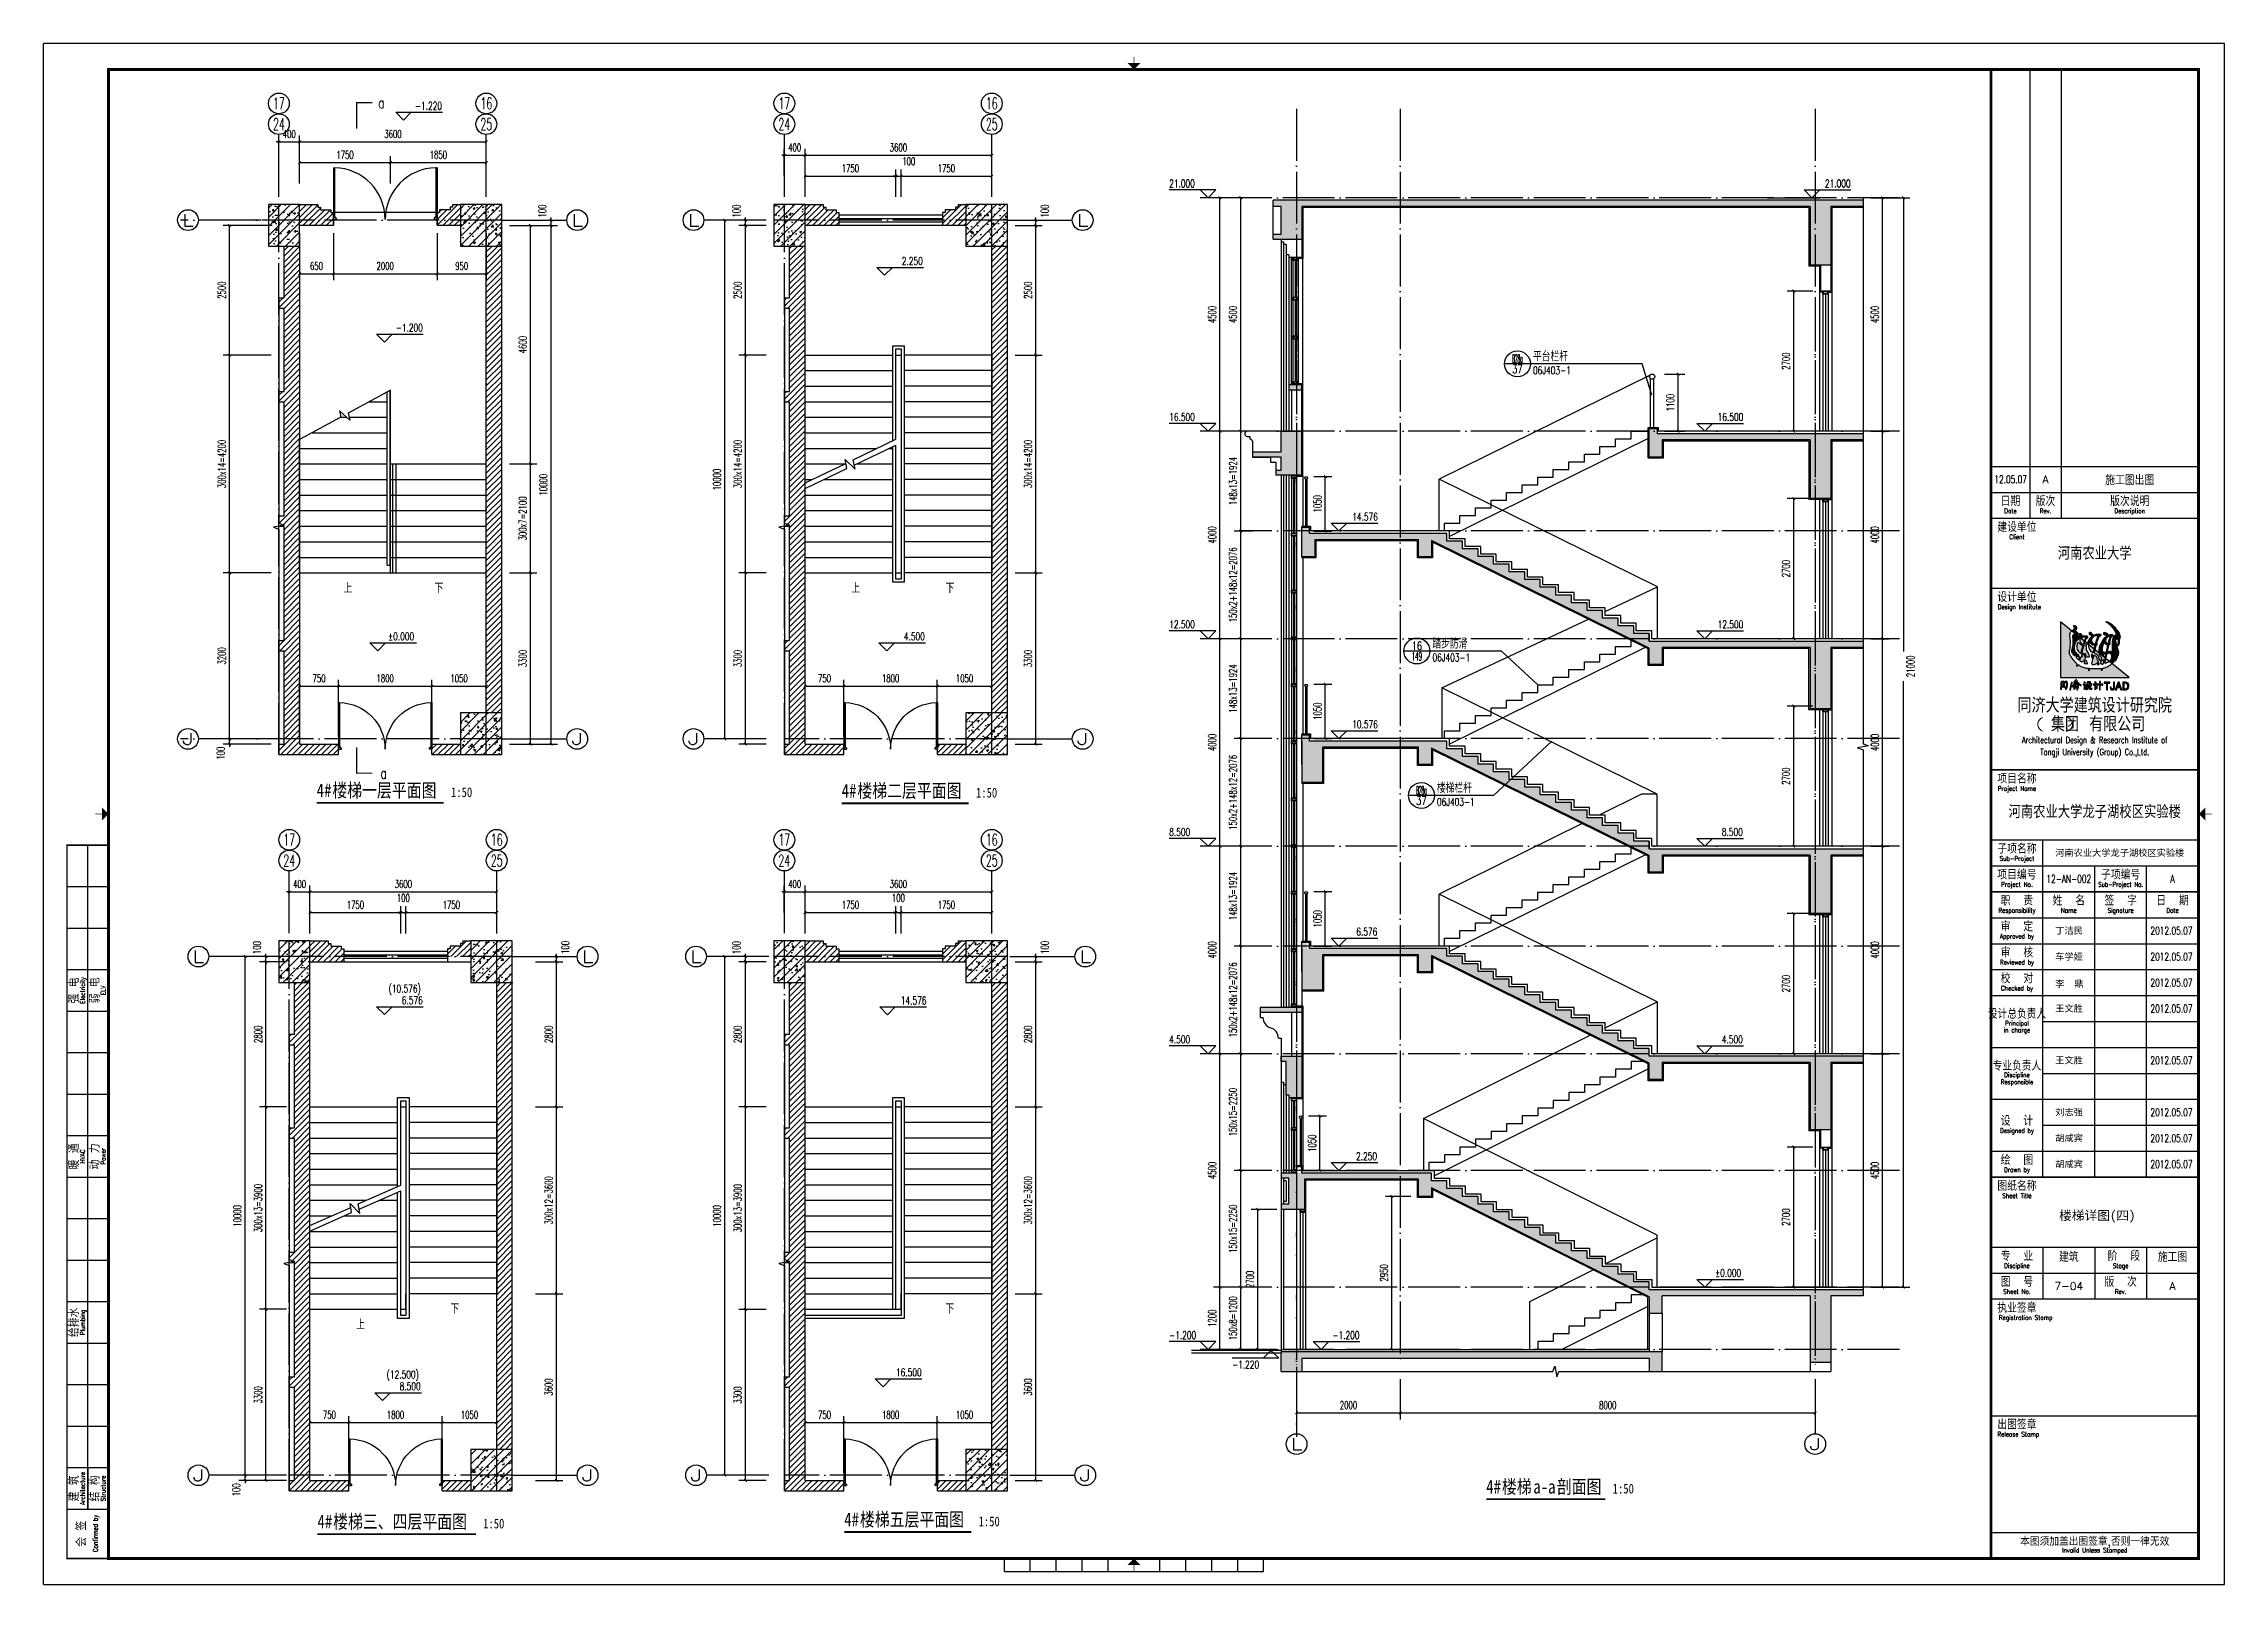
# Model space of a CAD drawing. Extents: x 307762 to 522490, y -326758 to -245675.
# Drawn here: x 480440 to 522490, y -275375 to -245675 of the extents above; entities that cross this region are included whole.
import ezdxf
from ezdxf.enums import TextEntityAlignment as Align

# ---------------------------------------------------------------- set-up
doc = ezdxf.new("R2010")
doc.units = 0
doc.header["$LTSCALE"] = 1000
doc.header["$MEASUREMENT"] = 0
doc.linetypes.add('DOTE', pattern=[2.42, 2, -0.2, 0.02, -0.2])
doc.layers.get('0').update_dxf_attribs({"linetype": 'CONTINUOUS'})
doc.layers.get('Defpoints').update_dxf_attribs({"color": 6, "linetype": 'CONTINUOUS'})
for name, color, linetype in [('A-墙线', 2, 'CONTINUOUS'), ('A-外窗', 145, 'CONTINUOUS'), ('A-立面看线', 117, 'CONTINUOUS'), ('A-装饰构件', 197, 'CONTINUOUS'), ('A-门', 167, 'CONTINUOUS'), ('AXIS', 3, 'CONTINUOUS'), ('AXIS_TEXT', 7, 'CONTINUOUS'), ('COLUMN', 2, 'CONTINUOUS'), ('DIM_ELEV', 3, 'CONTINUOUS'), ('DIM_IDEN', 3, 'CONTINUOUS'), ('DIM_SYMB', 3, 'CONTINUOUS'), ('DOTE', 1, 'DOTE'), ('PUB_DIM', 3, 'CONTINUOUS'), ('PUB_HATCH', 250, 'CONTINUOUS'), ('PUB_TEXT', 7, 'CONTINUOUS'), ('STAIR', 4, 'CONTINUOUS'), ('WALL', 2, 'CONTINUOUS'), ('WINDOW', 4, 'CONTINUOUS'), ('图框', 85, 'CONTINUOUS'), ('看线', 87, 'CONTINUOUS'), ('看线1', 7, 'CONTINUOUS'), ('面层', 185, 'CONTINUOUS')]:
    doc.layers.add(name, color=color, linetype=linetype)
doc.styles.add('_TCH_AXIS', font='COMPLEX', dxfattribs={"bigfont": 'GBCBIG'})
doc.styles.add('_TCH_DIM', font='SIMPLEX', dxfattribs={"bigfont": 'GBCBIG'})
doc.styles.add('_TCH_LABEL', font='COMPLEX', dxfattribs={"bigfont": 'GBCBIG'})
doc.styles.add('COMPLEX', font='COMPLEX')
doc.styles.add('DIM_FONT', font='SIMPLEX.shx', dxfattribs={"width": 0.65})
doc.styles.add('HT', font='simhei.ttf', dxfattribs={"width": 0.8})
doc.styles.add('TKZ1_tjhts.shx', font='tjromant.shx', dxfattribs={"bigfont": 'tjhts.shx'})
doc.styles.add('TKZ2_tjkts.shx', font='tjromant.shx', dxfattribs={"bigfont": 'tjkts.shx'})
doc.styles.add('房间名称', font='simhei.ttf', dxfattribs={"width": 0.8})
doc.styles.add('黑体', font='simhei.ttf')
doc.dimstyles.new('DIMN50', dxfattribs={"dimscale": 0.5, "dimtxt": 300, "dimasz": 100, "dimexe": 250, "dimexo": 300, "dimgap": 150, "dimtad": 1, "dimdec": 0, "dimzin": 0, "dimdsep": 46, "dimtxsty": 'DIM_FONT', "dimblk": 'ARCHTICK', "dimcen": 0.09, "dimclrt": 7, "dimazin": 2, "dimtfac": 1, "dimtdec": 0, "dimtix": 1, "dimtmove": 2, "dimatfit": 3, "dimfxl": 0, "dimtolj": 1, "dimtzin": 0, "dimarcsym": 0})
pattern_1 = [(45, (0, 0), (-88.388348, 88.388348), []), (50, (0, 0), (358.63009, -31.37607), [37.5, -412.5]), (355, (0, 0), (-69.37567, 376.09607), [30, -330]), (100.4514, (29.9, -2.6), (289.2547, 344.71977), [31.8701, -350.57106]), (46.1842, (0, 100), (533.62052, -82.7595), [56.25, -618.75]), (96.6356, (44.47, 93.1), (467.33135, 487.05894), [47.80514, -525.8565]), (351.1842, (0, 100), (467.33097, 487.0593), [45, -495]), (21, (50, 75), (298.45353, -201.30945), [37.5, -412.5]), (326, (50, 75), (121.65767, 362.57502), [30, -330]), (71.4514, (74.87, 58.22), (420.11131, 161.26525), [31.8701, -350.57106]), (37.5, (0, 0), (6.079928, 166.446927), [0, -326, 0, -335, 0, -331.25]), (7.5, (0, 0), (131.53477, 197.205856), [0, -191, 0, -318.5, 0, -126.25]), (327.5, (-111.5, 0), (266.911218, -11.277436), [0, -125, 0, -390, 0, -517.5]), (317.5, (-161.5, 0), (291.59308, 50.05249), [0, -162.5, 0, -259, 0, -367.5])]

msp = doc.modelspace()

# ---------------------------------------------------------------- texts
at = {"layer": 'PUB_TEXT'}
for s, height, style, width, p in [('a', 212.5, '_TCH_LABEL', 0.705882, (486893, -246919.7)), ('-1.220', 148.75, '_TCH_DIM', 0.705882, (487599.9, -246948.3)), ('21.000', 148.75, '_TCH_DIM', 0.705882, (502142.9, -248445.7)), ('21.000', 148.75, '_TCH_DIM', 0.705882, (514787.6, -248445.7)), ('2.250', 148.75, '_TCH_DIM', 0.705882, (496986.8, -249940.3)), ('-1.200', 148.75, '_TCH_DIM', 0.705882, (487230.3, -251226.8)), ('06J403-1', 148.75, '_TCH_LABEL', 0.705882, (509158.1, -252046.8)), ('16.500', 148.75, '_TCH_DIM', 0.705882, (502142.9, -252945.7)), ('16.500', 148.75, '_TCH_DIM', 0.705882, (512719.2, -252945.7)), ('14.576', 148.75, '_TCH_DIM', 0.705882, (505671.3, -254869.7)), ('12.500', 148.75, '_TCH_DIM', 0.705882, (502142.9, -256945.7)), ('12.500', 148.75, '_TCH_DIM', 0.705882, (512719.2, -256945.7)), ('%%P0.000', 148.75, '_TCH_DIM', 0.705882, (487081.6, -257176.9)), ('4.500', 148.75, '_TCH_DIM', 0.705882, (497027.3, -257176.9)), ('06J403-1', 148.75, '_TCH_LABEL', 0.705882, (507218.9, -257582.3)), ('10.576', 148.75, '_TCH_DIM', 0.705882, (505671.3, -258869.7)), ('a', 212.5, '_TCH_LABEL', 0.705882, (486934.6, -259844.2)), ('4#', 262.87, '房间名称', 0.8, (485704.7, -260199.4)), ('楼梯一层平面图', 262.87, '房间名称', 0.8, (486007.1, -260199.4)), ('1:50', 187.76, '房间名称', 0.8, (488295.2, -260199.4)), ('4#', 262.87, '房间名称', 0.8, (495827.8, -260207.5)), ('楼梯二层平面图', 262.87, '房间名称', 0.8, (496130.3, -260207.5)), ('1:50', 187.76, '房间名称', 0.8, (498418.4, -260207.5)), ('06J403-1', 148.75, '_TCH_LABEL', 0.705882, (507306.2, -260366)), ('8.500', 148.75, '_TCH_DIM', 0.705882, (502142.9, -260945.7)), ('8.500', 148.75, '_TCH_DIM', 0.705882, (512799.2, -260945.7)), ('6.576', 148.75, '_TCH_DIM', 0.705882, (505751.3, -262869.7)), ('(10.576)', 148.75, '_TCH_DIM', 0.705882, (487091, -263964.8)), ('6.576', 148.75, '_TCH_DIM', 0.705882, (487346, -264189.8)), ('14.576', 148.75, '_TCH_DIM', 0.705882, (496967.5, -264194.9)), ('4.500', 148.75, '_TCH_DIM', 0.705882, (502142.9, -264945.7)), ('4.500', 148.75, '_TCH_DIM', 0.705882, (512799.2, -264945.7)), ('2.250', 148.75, '_TCH_DIM', 0.705882, (505746.3, -267195.7)), ('%%P0.000', 148.75, '_TCH_DIM', 0.705882, (512669.2, -269445.7)), ('-1.200', 148.75, '_TCH_DIM', 0.705882, (502142.9, -270645.7)), ('-1.200', 148.75, '_TCH_DIM', 0.705882, (505290.8, -270645.7)), ('16.500', 148.75, '_TCH_DIM', 0.705882, (496875.6, -271364.7)), ('-1.220', 148.75, '_TCH_DIM', 0.705882, (503355.9, -271214.4)), ('(12.500)', 148.75, '_TCH_DIM', 0.705882, (487054.7, -271405.1)), ('8.500', 148.75, '_TCH_DIM', 0.705882, (487304.7, -271630.1)), ('楼梯', 262.87, '房间名称', 0.8, (508558.2, -273623.7)), ('剖面图', 262.87, '房间名称', 0.8, (509616.8, -273623.7)), ('4#', 262.87, '房间名称', 0.8, (508255.8, -273623.7)), ('a-a', 262.87, '房间名称', 0.8, (509163.1, -273623.7)), ('1:50', 187.76, '房间名称', 0.8, (510695.1, -273623.7)), ('4#', 262.87, '房间名称', 0.8, (485719.6, -274296.4)), ('楼梯三、四层平面图', 262.87, '房间名称', 0.8, (486022.1, -274296.4)), ('1:50', 187.76, '房间名称', 0.8, (488915.1, -274296.4)), ('4#', 262.87, '房间名称', 0.8, (495877.3, -274255.3)), ('楼梯五层平面图', 262.87, '房间名称', 0.8, (496179.7, -274255.3)), ('1:50', 187.76, '房间名称', 0.8, (498467.9, -274255.3))]:
    msp.add_text(s, height=height, dxfattribs=dict(at, style=style, width=width)).set_placement(p)
at = {"layer": 'PUB_TEXT', "style": '_TCH_LABEL'}
for s, width, p, p2 in [('B28a', 0.340909, (508757.5, -251827.9), (508958.8, -251827.9)), ('37', 0.795455, (508757.5, -252029.1), (508958.8, -252029.1)), ('16', 0.905172, (506818.3, -257363.4), (507019.5, -257363.4)), ('149', 0.525, (506818.3, -257564.7), (507019.5, -257564.7)), ('B28a', 0.340909, (506905.6, -260147.2), (507106.8, -260147.2)), ('37', 0.795455, (506905.6, -260348.4), (507106.8, -260348.4))]:
    msp.add_text(s, height=161, dxfattribs=dict(at, width=width)).set_placement(p, p2, align=Align.FIT)
at = {"layer": 'PUB_TEXT'}
for s, height, style, p in [('平台栏杆', 168.79, '_TCH_LABEL', (509158.1, -251798)), ('上', 168.8, '_TCH_DIM', (486223.9, -256262.6)), ('上', 168.8, '_TCH_DIM', (496012.9, -256262.6)), ('下', 168.8, '_TCH_DIM', (487978.5, -256262.6)), ('下', 168.8, '_TCH_DIM', (497832.5, -256262.6)), ('踏步防滑', 168.79, '_TCH_LABEL', (507218.9, -257333.5)), ('楼梯栏杆', 168.79, '_TCH_LABEL', (507306.2, -260117.3)), ('上', 168.8, '_TCH_DIM', (486466.4, -270457.1)), ('下', 168.8, '_TCH_DIM', (488283.5, -270157.1)), ('下', 168.8, '_TCH_DIM', (497830, -270157.1))]:
    msp.add_text(s, height=height, dxfattribs=dict(at, style=style)).set_placement(p)
at = {"layer": '图框', "style": 'TKZ1_tjhts.shx', "width": 0.7}
for s, p in [('12.05.07', (518368.5, -254075.1)), ('12-AN-002', (519489.7, -261775)), ('A', (521489.7, -261775)), ('2012.05.07', (521468.2, -262775.1)), ('2012.05.07', (521468.2, -263275.1)), ('2012.05.07', (521468.2, -263775.1)), ('2012.05.07', (521468.2, -264275.1)), ('2012.05.07', (521468.2, -265275.1)), ('2012.05.07', (521468.2, -266275.1)), ('2012.05.07', (521468.2, -266775.1)), ('2012.05.07', (521468.2, -267275.1))]:
    msp.add_text(s, height=150, dxfattribs=at).set_placement(p, align=Align.MIDDLE_CENTER)
at = {"layer": '图框'}
for s, height, style, p in [('A', 150, 'TKZ1_tjhts.shx', (519039.6, -254075.1)), ('施工图出图', 180, 'TKZ1_tjhts.shx', (520664.6, -254092.1)), ('河南农业大学', 250, 'TKZ1_tjhts.shx', (519989.6, -255500.1)), ('河南农业大学龙子湖校区实验楼', 250, 'TKZ1_tjhts.shx', (519989.6, -260481.3)), ('楼梯详图(四)', 180, '黑体', (520037.5, -268264)), ('建筑', 180, 'TKZ1_tjhts.shx', (519489.6, -269067.2)), ('施工图', 180, 'TKZ1_tjhts.shx', (521489.6, -269067.2)), ('7-04', 150, 'TKZ1_tjhts.shx', (519489.6, -269625.1)), ('A', 150, 'TKZ1_tjhts.shx', (521489.6, -269625.1))]:
    msp.add_text(s, height=height, dxfattribs=dict(at, style=style)).set_placement(p, align=Align.MIDDLE_CENTER)
at = {"layer": '图框', "style": 'HT'}
for s, height, p in [('河南农业大学龙子湖校区实验楼', 126.962, (519227.8, -261336.3)), ('丁洁民', 126.96, (519227.8, -262836.3)), ('车学娅', 126.96, (519227.8, -263336.3)), ('李', 127, (519227.8, -263859.4)), ('鼎', 127, (519595, -263859.4)), ('王文胜', 126.96, (519227.8, -264336.3)), ('王文胜', 126.96, (519227.8, -265336.3)), ('刘志强', 126.96, (519227.8, -266336.3)), ('胡咸宾', 126.96, (519227.8, -266836.3)), ('胡咸宾', 126.96, (519227.8, -267336.3))]:
    msp.add_text(s, height=height, dxfattribs=at).set_placement(p)

# ---------------------------------------------------------------- blocks, each defined once
blk = doc.blocks.new('m1800')
at = {"layer": 'A-墙线'}
for p, q in [((-900, -100), (-900, 100)), ((900, -100), (900, 100))]:
    blk.add_line(p, q, dxfattribs=at)
at = {"layer": 'A-门'}
for p, q in [((-900, 900), (-900, 0)), ((-900, 900), (-880, 900)), ((-880, 900), (-880, 50)), ((880, 900), (880, 50)), ((900, 900), (880, 900)), ((900, 900), (900, 0)), ((-900, 50), (-870, 50)), ((-900, 0), (-850, 0)), ((-870, 50), (-870, 30)), ((-870, 30), (-850, 30)), ((-850, 30), (-850, 0)), ((850, 30), (850, 0)), ((870, 30), (850, 30)), ((900, 0), (850, 0)), ((870, 50), (870, 30)), ((900, 50), (870, 50))]:
    blk.add_line(p, q, dxfattribs=at)
for centre, start, end in [((-900, 0), 0, 88.7267), ((900, 0), 91.2733, 180)]:
    blk.add_arc(centre, 900, start, end, dxfattribs=at)
blk = doc.blocks.new('TJAD_TK_LOGO')
at = {"layer": '图框'}
for points in [[(0.309, 0.239, -0.055111), (0.298, 0.218, -0.399817), (0.289, 0.213, -0.15154), (0.281, 0.216, -0.301448), (0.281, 0.226, 0.010306), (0.289, 0.248, -0.01851), (0.216, 0.33, -0.103184), (0.157, 0.423, -0.120959), (0.156, 0.5, 0.063512), (0.168, 0.638, 0.024265), (0.163, 0.716, -0.039016), (0.159, 0.759, -0.148803), (0.167, 0.795, -0.063522), (0.19, 0.819, -0.021561), (0.199, 0.827), (0, 0.989), (0, 0.014), (1.2, 0.014), (0.901, 0.256, -0.02734), (0.87, 0.232, -0.056811), (0.802, 0.195, -0.043653), (0.743, 0.178, 0.070224), (0.74, 0.168, -0.155586), (0.734, 0.146, -0.268078), (0.715, 0.144, 0.046034), (0.714, 0.151, -0.10837), (0.716, 0.158, 0.067272), (0.719, 0.172, 0.007869), (0.606, 0.171, -0.018474), (0.519, 0.174, 0.089356), (0.513, 0.16, -0.084297), (0.509, 0.144, -0.378712), (0.498, 0.137, -0.129516), (0.487, 0.142, 0.010082), (0.489, 0.148, -0.06366), (0.493, 0.159, -0.047427), (0.496, 0.17, 0.412458), (0.493, 0.175, 0.04646), (0.459, 0.179, -0.083304), (0.398, 0.192, -0.056916)], [(0.278, 0.851, 0.150805), (0.286, 0.87, 0.118181), (0.284, 0.888, 0.061251), (0.278, 0.901, 0.110829), (0.266, 0.912, 0.065976), (0.248, 0.919, 0.129921), (0.229, 0.92, 0.40681), (0.226, 0.916, 0.07663), (0.23, 0.907, -0.019502), (0.237, 0.896, -0.085799), (0.241, 0.884, -0.150999), (0.235, 0.858, -0.086307), (0.225, 0.846, -0.019332), (0.206, 0.833, 0.015742), (0.199, 0.827), (0.264, 0.775, -0.014783), (0.267, 0.774, -0.092021), (0.285, 0.767, -0.021612), (0.299, 0.758, 0.020501), (0.302, 0.757, -0.138406), (0.302, 0.756, -0.004327), (0.304, 0.756, 0.041521), (0.307, 0.755, 0.017006), (0.309, 0.756, 0.175362), (0.313, 0.76, 0.115175), (0.313, 0.77, 0.133458), (0.302, 0.795, 0.090138), (0.282, 0.811, 0.068529), (0.267, 0.817, -0.013934), (0.257, 0.819, -0.201719), (0.25, 0.824, -0.378426), (0.25, 0.831, -0.084166), (0.26, 0.837, 0.070184)], [(0.264, 0.775, 0.064867), (0.248, 0.774, 0.116531), (0.226, 0.765, 0.208218), (0.216, 0.75, 0.02194), (0.216, 0.741, -0.003556), (0.223, 0.64, -0.008585), (0.225, 0.606, -0.036626), (0.224, 0.587, -0.030322), (0.219, 0.565, 0.008639), (0.208, 0.528, 0.029199), (0.201, 0.493, 0.047639), (0.199, 0.469, 0.083135), (0.203, 0.45, 0.077424), (0.222, 0.419, 0.095524), (0.251, 0.392, 0.133345), (0.255, 0.391, 0.037671), (0.266, 0.395, -0.074764), (0.289, 0.401, -0.017227), (0.311, 0.402, 0.103318), (0.324, 0.403, 0.529251), (0.324, 0.406, 0.058891), (0.31, 0.414, -0.106556), (0.272, 0.441, -0.157893), (0.244, 0.5, -0.090292), (0.241, 0.541, -0.061166), (0.257, 0.612, -0.11155), (0.27, 0.637, -0.016825), (0.293, 0.661, -0.002917), (0.333, 0.697, 0.013927), (0.345, 0.708)], [(0.474, 0.731, 0.018572), (0.473, 0.731), (0.473, 0.732, 0.06936), (0.47, 0.733, 0.047212), (0.46, 0.735, 0.024282), (0.443, 0.735, -0.000753), (0.412, 0.735, -0.013374), (0.392, 0.736, -0.164458), (0.382, 0.74, -0.15617), (0.376, 0.751, 0.064833), (0.371, 0.765, 0.17195), (0.36, 0.774, 0.077232), (0.348, 0.779, 0.099365), (0.341, 0.778, 0.128164), (0.335, 0.776, 0.199677), (0.331, 0.766, 0.156287), (0.335, 0.754, 0.086381), (0.343, 0.746, 0.029794), (0.351, 0.742, -0.218512), (0.359, 0.734, -0.050196), (0.36, 0.726, -0.223734), (0.356, 0.72, -0.013892), (0.345, 0.708), (0.359, 0.697, -0.00619), (0.387, 0.712, -0.093205), (0.434, 0.721, -0.103421), (0.439, 0.72, -0.384925), (0.441, 0.717, -0.045853), (0.438, 0.703, -0.014561), (0.423, 0.658, 0.006316), (0.419, 0.648), (0.432, 0.637, -0.003465), (0.435, 0.644, -0.002724), (0.456, 0.704, -0.338072), (0.461, 0.707, 0.005218), (0.473, 0.707, 0.309415), (0.476, 0.708, 0.132077), (0.479, 0.71, 0.147744), (0.481, 0.715, 0.135646), (0.481, 0.723, 0.18433)], [(0.756, 0.375, 0.010654), (0.758, 0.371, 0.091005), (0.765, 0.363, 0.311976), (0.77, 0.363)]]:
    blk.add_hatch(color=256, dxfattribs=at).paths.add_polyline_path(points)
h = blk.add_hatch(color=256, dxfattribs=at)
h.paths.add_polyline_path([(0.712, 0.755, 0.083086), (0.708, 0.761, 0.127732), (0.701, 0.764, 0.060999), (0.673, 0.768, 0.050289), (0.649, 0.769, 0.061315), (0.626, 0.765, -0.058239), (0.605, 0.759, -0.023274), (0.577, 0.756, -0.318074), (0.565, 0.762, -0.012807), (0.546, 0.787, 0.176594), (0.527, 0.801, 0.141446), (0.512, 0.802, 0.254042), (0.501, 0.793, 0.094349), (0.5, 0.777, 0.272202), (0.507, 0.767, 0.06938), (0.523, 0.763, -0.099001), (0.54, 0.758, -0.173209), (0.549, 0.747, -0.244282), (0.547, 0.738, -0.042049), (0.531, 0.716, 0.019533), (0.504, 0.683, 0.074328), (0.489, 0.659, -0.003717), (0.466, 0.61), (0.494, 0.587, -0.03259), (0.498, 0.607, -0.114709), (0.504, 0.617), (0.507, 0.619), (0.509, 0.62), (0.512, 0.62), (0.514, 0.619), (0.523, 0.614), (0.529, 0.609), (0.548, 0.592), (0.554, 0.586), (0.555, 0.586, 0.137325), (0.563, 0.582, 0.052206), (0.581, 0.58, -0.039081), (0.596, 0.578, -0.061234), (0.6, 0.577, -0.389955), (0.602, 0.574, -0.015439), (0.601, 0.566, -0.009793), (0.592, 0.514, -0.001555), (0.591, 0.509), (0.606, 0.496, -0.005675), (0.613, 0.522, 0.021764), (0.624, 0.57, -0.037231), (0.627, 0.579, -0.166808), (0.63, 0.581, 0.014415), (0.637, 0.584, 0.232872), (0.642, 0.591, 0.087887), (0.641, 0.601, 0.002273), (0.638, 0.615, -0.178357), (0.638, 0.619, -0.001216), (0.651, 0.66, -0.011476), (0.664, 0.699, -0.017032), (0.676, 0.729, -0.192629), (0.689, 0.74, -0.05264), (0.702, 0.745, 0.121865), (0.712, 0.748, 0.384919)])
h.paths.add_polyline_path([(0.597, 0.737, -0.021509), (0.628, 0.747, -0.053885), (0.638, 0.749, -0.363115), (0.652, 0.741, -0.093078), (0.646, 0.705, 0.023125), (0.622, 0.626, -0.067346), (0.613, 0.603, -0.278742), (0.606, 0.6, -0.067064), (0.586, 0.602, -0.223721), (0.563, 0.619, -0.070697), (0.543, 0.661, -0.171192), (0.544, 0.69, -0.090372), (0.564, 0.717, -0.097027)], flags=16)
h = blk.add_hatch(color=256, dxfattribs=at)
h.paths.add_polyline_path([(0.982, 0.688, -0.266995), (0.988, 0.691, -0.078548), (0.994, 0.689, -0.061401), (1.001, 0.685, -0.140506), (1.007, 0.676, -0.075077), (1.01, 0.653, -0.023792), (1.008, 0.62, 0.028581), (1.007, 0.585, 0.083513), (1.009, 0.572, 0.556873), (1.014, 0.571, 0.099876), (1.028, 0.596, 0.058859), (1.035, 0.633, 0.00868), (1.036, 0.66, -0.055868), (1.045, 0.71, 0.012909), (1.049, 0.719, 0.07627), (1.048, 0.734, 0.168287), (0.983, 0.856, 0.045812), (0.89, 0.946, 0.082299), (0.824, 0.983, 0.045024), (0.802, 0.988, 0.184323), (0.796, 0.987, 0.401214), (0.797, 0.985, 0.073894), (0.803, 0.98, 0.009968), (0.828, 0.967, -0.045085), (0.849, 0.953, -0.042435), (0.89, 0.913, -0.014659), (0.933, 0.859, -0.075958), (0.979, 0.767, 0.183281), (0.919, 0.704, 0.093166), (0.905, 0.577, 0.002645), (0.905, 0.539), (0.95, 0.539, -0.021718), (0.951, 0.561, -0.060902), (0.951, 0.563, -0.750169), (0.953, 0.563, -0.062141), (0.956, 0.558, -0.02804), (0.962, 0.541, -0.001207), (0.963, 0.539), (0.999, 0.539), (0.998, 0.542), (0.986, 0.581, -0.042759), (0.971, 0.648, -0.166183), (0.976, 0.68, -0.02967)])
h.paths.add_polyline_path([(0.921, 0.747, 0.337691), (0.922, 0.75, 0.234051), (0.918, 0.756, 0.085029), (0.898, 0.762, 0.109404), (0.867, 0.76, 0.027051), (0.842, 0.75, 0.096966), (0.82, 0.779, 0.147389), (0.788, 0.798, 0.110178), (0.765, 0.798, 0.193659), (0.754, 0.789, 0.105864), (0.751, 0.781, 0.322715), (0.756, 0.77, 0.090222), (0.775, 0.763, 0.021428), (0.79, 0.76, -0.062248), (0.802, 0.756, -0.0489), (0.814, 0.75, 0.061445), (0.828, 0.743, 0.045204), (0.773, 0.709, 0.105153), (0.746, 0.68, 0.017534), (0.699, 0.593, 0.04727), (0.677, 0.539), (0.731, 0.539, -0.016538), (0.733, 0.546, -0.06987), (0.755, 0.615, -0.55525), (0.762, 0.616, 0.087068), (0.773, 0.608, 0.000587), (0.779, 0.605, 0.051645), (0.781, 0.604, 0.002312), (0.798, 0.592, 0.1078), (0.815, 0.585, 0.06971), (0.83, 0.588, -0.002349), (0.824, 0.554, -0.014725), (0.822, 0.539), (0.839, 0.539, -0.003665), (0.842, 0.55, -0.003176), (0.85, 0.584, -0.214328), (0.855, 0.589, 0.079005), (0.864, 0.594, 0.136284), (0.869, 0.604, 0.042038), (0.87, 0.61, 0.121208), (0.869, 0.615, 0.033156), (0.864, 0.622, -0.089896), (0.861, 0.627, -0.153361), (0.862, 0.632, -0.00558), (0.876, 0.678, -0.02004), (0.892, 0.724, -0.10938), (0.9, 0.737, 0.024126), (0.911, 0.741, 0.094696)])
h.paths.add_polyline_path([(0.871, 0.737, -0.143663), (0.867, 0.714, 0.018808), (0.849, 0.654, -0.117601), (0.837, 0.612, -0.229986), (0.819, 0.61, -0.2857), (0.79, 0.639, -0.267121), (0.803, 0.697, -0.053371), (0.832, 0.724, -0.07094), (0.861, 0.743, -0.49062)], flags=16)
h = blk.add_hatch(color=256, dxfattribs=at)
h.paths.add_polyline_path([(0.393, 0.563, -0.011586), (0.397, 0.579, 0.253288), (0.396, 0.579, 0.095247), (0.388, 0.58, -0.0106), (0.376, 0.58, -0.133876), (0.361, 0.583, -0.082431), (0.345, 0.596, -0.01622), (0.332, 0.612, 0.042319), (0.324, 0.621, 0.140851), (0.317, 0.624, 0.145933), (0.308, 0.622, 0.038492), (0.302, 0.618), (0.302, 0.618, 0.000616), (0.3, 0.616, 0.032553), (0.298, 0.615, 0.095329), (0.294, 0.61, 0.096767), (0.291, 0.597, -0.001525), (0.288, 0.574, 0.034244), (0.285, 0.552, 0.085899), (0.292, 0.504, 0.097395), (0.314, 0.467, 0.083463), (0.339, 0.445, 0.098864), (0.352, 0.441, 0.30663), (0.356, 0.443, 0.075685), (0.361, 0.453, 0.009946), (0.371, 0.491, -0.023424), (0.378, 0.51, 0.034776)])
h.paths.add_polyline_path([(0.333, 0.372, 0.321528), (0.33, 0.377, 0.021484), (0.291, 0.382, 0.022843), (0.282, 0.382, 0.102534), (0.276, 0.381, 0.130045), (0.272, 0.378, 0.267367), (0.271, 0.374, -0.005872), (0.276, 0.364, 0.058515), (0.28, 0.355, 0.081344), (0.295, 0.338, 0.099387), (0.309, 0.33, 0.035917), (0.315, 0.328, 0.245908), (0.318, 0.33, 0.105203), (0.327, 0.349, -0.034055), (0.332, 0.365, 0.056891)])
h.paths.add_polyline_path([(0.431, 0.34, 0.245812), (0.436, 0.359, 0.065072), (0.425, 0.393, 0.134826), (0.425, 0.393, -0.114996), (0.425, 0.394, 0.061748), (0.418, 0.405, 0.16919), (0.41, 0.409, 0.009694), (0.393, 0.411, 0.017654), (0.382, 0.412, 0.044621), (0.374, 0.411, 0.15913), (0.368, 0.408, 0.263058), (0.367, 0.404, 0.037983), (0.375, 0.384, -0.091013), (0.378, 0.375, -0.183458), (0.376, 0.37, -0.186991), (0.37, 0.367, -0.076588), (0.364, 0.367, 0.012233), (0.357, 0.368, 0.175338), (0.353, 0.367, 0.023216), (0.34, 0.33, 0.04069), (0.336, 0.312, 0.28537), (0.339, 0.306, 0.048651), (0.347, 0.302, -0.083296), (0.359, 0.295, 0.044689), (0.367, 0.289, 0.196761), (0.378, 0.288, 0.127879), (0.395, 0.298, 0.050671)])
h.paths.add_polyline_path([(0.463, 0.285, 0.013244), (0.461, 0.293, 0.042352), (0.454, 0.311, 0.086452), (0.451, 0.314, 0.181931), (0.447, 0.314, 0.105167), (0.437, 0.307, 0.063777), (0.422, 0.289, 0.079039), (0.415, 0.273, 0.295118), (0.417, 0.263, 0.12746), (0.426, 0.259, 0.051219), (0.438, 0.258, -0.006938), (0.459, 0.255, 0.101871), (0.472, 0.256, 0.282022), (0.475, 0.26, 0.127329), (0.473, 0.266), (0.473, 0.266, -0.004335)])
h.paths.add_polyline_path([(0.658, 0.308, -0.058552), (0.645, 0.335, -0.043685), (0.641, 0.359, 0.088622), (0.637, 0.372, 0.151789), (0.622, 0.385, -0.046532), (0.606, 0.394, 0.04555), (0.599, 0.398, 0.043142), (0.597, 0.399), (0.597, 0.399, 0.251715), (0.586, 0.396, 0.137334), (0.576, 0.371, -0.022108), (0.571, 0.349, 0.025269), (0.557, 0.305, -0.028381), (0.55, 0.284, 0.095667), (0.544, 0.258, 0.266705), (0.554, 0.241, 0.133638), (0.581, 0.24, 0.117773), (0.634, 0.259, 0.081266), (0.66, 0.285, 0.080524), (0.663, 0.292), (0.663, 0.292), (0.664, 0.292), (0.664, 0.295), (0.663, 0.295, 0.059624)])
h.paths.add_polyline_path([(0.568, 0.406, 0.121011), (0.564, 0.41, 0.051248), (0.55, 0.42, 0.077555), (0.545, 0.422, 0.238499), (0.542, 0.421, 0.167798), (0.541, 0.418, 0.09655), (0.541, 0.4, -0.014406), (0.543, 0.392, -0.00033), (0.545, 0.375, 0.1059), (0.551, 0.357, 0.313865), (0.556, 0.357, 0.231713), (0.56, 0.364, 0.026659), (0.564, 0.385, -0.007425), (0.568, 0.4, 0.16995)])
h.paths.add_polyline_path([(0.679, 0.25, 0.082015), (0.68, 0.258, 0.360369), (0.675, 0.264, 0.094324), (0.668, 0.263, 0.109868), (0.666, 0.263, -0.017853), (0.664, 0.262), (0.663, 0.262, 0.095638), (0.652, 0.251, 0.069381), (0.647, 0.242, 0.391778), (0.649, 0.238, 0.16265), (0.658, 0.237, 0.029698), (0.663, 0.239), (0.664, 0.239, 0.027865), (0.674, 0.243, 0.232972)])
h.paths.add_polyline_path([(0.765, 0.309, -0.00792), (0.766, 0.312, -0.04061), (0.767, 0.316, 0.057732), (0.769, 0.323, 0.231089), (0.766, 0.331, 0.223752), (0.755, 0.33, 0.032861), (0.734, 0.315, -0.012035), (0.716, 0.303, 0.160241), (0.7, 0.287, 0.160304), (0.7, 0.267, 0.221951), (0.709, 0.256, 0.080228), (0.726, 0.248, 0.124433), (0.741, 0.247, 0.177577), (0.748, 0.255, 0.06059), (0.758, 0.283, -0.013372)])
h = blk.add_hatch(color=256, dxfattribs=at)
h.paths.add_polyline_path([(0.419, 0.648), (0.359, 0.697, 0.122439), (0.344, 0.679, 0.077208), (0.338, 0.662, 0.221374), (0.343, 0.64, -0.044103), (0.353, 0.625, 0.092474), (0.367, 0.606, 0.149827), (0.383, 0.599, 0.078107), (0.401, 0.6, 0.300992), (0.408, 0.607, 0.003448), (0.412, 0.624, -0.014936)])
h.paths.add_polyline_path([(0.448, 0.531, -0.118411), (0.466, 0.61), (0.432, 0.637, 0.013731), (0.424, 0.609, 0.354128), (0.426, 0.607, 0.149403), (0.425, 0.606, -0.033756), (0.429, 0.605, -0.301225), (0.432, 0.602, -0.067966), (0.431, 0.585, -0.155357), (0.425, 0.583, -0.0383), (0.418, 0.581, 0.394404), (0.414, 0.577, -0.002997), (0.393, 0.506, 0.027314), (0.376, 0.437, 0.262389), (0.377, 0.431, 0.054171), (0.409, 0.43, -0.120269), (0.432, 0.428, -0.238212), (0.445, 0.415, -0.030328), (0.452, 0.384, 0.177342), (0.459, 0.369, 0.189169), (0.473, 0.367, 0.024901), (0.494, 0.37, 0.43233), (0.503, 0.381, 0.054023), (0.499, 0.406, 0.072563), (0.493, 0.423, -0.024272), (0.473, 0.455, -0.09052)])
h.paths.add_polyline_path([(0.591, 0.509), (0.494, 0.587, 0.02545), (0.492, 0.572, 0.128799), (0.501, 0.52, 0.044216), (0.522, 0.484, 0.076323), (0.548, 0.46, 0.034366), (0.562, 0.452, 0.076032), (0.572, 0.449, 0.341488), (0.575, 0.451, 0.069217), (0.584, 0.479, 0.009229)])
h.paths.add_polyline_path([(0.606, 0.496, 0.003269), (0.602, 0.481, 0.051211), (0.597, 0.445, 0.204101), (0.599, 0.435, -0.011598), (0.623, 0.42, -0.044991), (0.66, 0.394, -0.200983), (0.669, 0.38, -0.006426), (0.679, 0.338, 0.079721), (0.687, 0.311, 0.326464), (0.691, 0.309, 0.087838), (0.695, 0.311, 0.087656), (0.715, 0.332, 0.286319), (0.72, 0.36, 0.076349), (0.701, 0.389, -0.160397), (0.676, 0.44), (0.676, 0.44)])
h.paths.add_polyline_path([(0.852, 0.297), (0.79, 0.347, 0.007087), (0.777, 0.301, 0.070922), (0.774, 0.275, 0.248353), (0.779, 0.265, 0.199635), (0.795, 0.268, -0.006886), (0.813, 0.275, 0.05678), (0.847, 0.293, 0.006803)])
h = blk.add_hatch(color=256, dxfattribs=at)
h.paths.add_polyline_path([(0.952, 0.5, -0.00262), (0.951, 0.526, -0.01182), (0.95, 0.539), (0.905, 0.539, 0.006126), (0.905, 0.449, 0.002492), (0.906, 0.412, 0.048247), (0.887, 0.46, 0.065909), (0.883, 0.465, 0.224936), (0.877, 0.467, 0.038284), (0.864, 0.466, -0.06616), (0.83, 0.465, -0.485088), (0.827, 0.467, -0.101913), (0.828, 0.487, -0.016956), (0.839, 0.539), (0.822, 0.539, -0.017973), (0.817, 0.52, -0.010562), (0.81, 0.476, -0.208845), (0.803, 0.461, -0.11949), (0.791, 0.457, -0.131776), (0.748, 0.465, -0.127624), (0.732, 0.488, -0.118385), (0.731, 0.539), (0.677, 0.539, 0.005191), (0.675, 0.533, 0.105733), (0.676, 0.44), (0.718, 0.405), (0.745, 0.405, -0.078177), (0.747, 0.414, -0.129583), (0.758, 0.426, -0.224047), (0.779, 0.429, -0.071036), (0.78, 0.429, 0.101063), (0.781, 0.428, -0.019588), (0.783, 0.428, -0.023828), (0.784, 0.427, -0.322257), (0.79, 0.416, -0.013384), (0.788, 0.405), (0.804, 0.405, -0.014271), (0.808, 0.414, -0.194353), (0.821, 0.43, -0.094044), (0.855, 0.439, -0.035175), (0.871, 0.44, -0.177154), (0.88, 0.432, -0.054292), (0.893, 0.405), (0.948, 0.405, 0.016129), (0.951, 0.417, 0.043741), (0.953, 0.46, 0.012835)])
h.paths.add_polyline_path([(1.021, 0.458), (1.011, 0.5), (0.999, 0.539), (0.963, 0.539, -0.013434), (0.968, 0.518, -0.01242), (0.972, 0.498, -0.017255), (0.974, 0.479, -0.024091), (0.974, 0.433, -0.03797), (0.971, 0.405), (1.012, 0.405, 0.01383), (1.019, 0.427, 0.116879)])
h.paths.add_polyline_path([(0.967, 0.319, 0.068823), (0.992, 0.356, 0.031999), (1.012, 0.405), (0.971, 0.405, -0.002893), (0.971, 0.403, -0.072675), (0.96, 0.375, -0.038888), (0.948, 0.355, -0.02059), (0.929, 0.332, -0.114728), (0.923, 0.326, -0.052839), (0.914, 0.32), (0.911, 0.319), (0.909, 0.319), (0.909, 0.322), (0.914, 0.334), (0.918, 0.341), (0.933, 0.363), (0.941, 0.383), (0.941, 0.384, 0.030329), (0.948, 0.405), (0.893, 0.405, -0.019139), (0.897, 0.395, -0.131139), (0.901, 0.371, -0.068706), (0.888, 0.337, -0.106182), (0.87, 0.312, -0.027075), (0.852, 0.297), (0.901, 0.256, 0.015633), (0.918, 0.272, -0.009266)])
h = blk.add_hatch(color=256, dxfattribs=at)
h.paths.add_polyline_path([(0.798, 0.379, -0.041396), (0.804, 0.405), (0.788, 0.405, -0.011453), (0.786, 0.396, -0.01007), (0.783, 0.379, -0.034546), (0.778, 0.371, -0.087737), (0.77, 0.363), (0.79, 0.347), (0.79, 0.347, 0.020125)])
h.paths.add_polyline_path([(0.745, 0.405), (0.718, 0.405), (0.756, 0.375, -0.051476), (0.747, 0.393, -0.099669)])
h = blk.add_hatch(color=256, dxfattribs=at)
h.paths.add_polyline_path([(0.109, -0.055, 0.215782), (0.096, -0.053, 0.067417), (0.088, -0.057, -0.168397), (0.072, -0.061, -0.018722), (0.056, -0.059, 0.069135), (0.037, -0.058, -0.211583), (0.032, -0.057, 0.012327), (0.027, -0.054, 0.18165), (0.023, -0.055, 0.234564), (0.014, -0.061, 0.06939), (0.009, -0.077, 0.040114), (0.004, -0.126, 0.00862), (0.004, -0.151, 0.034302), (0.003, -0.186, 0.240525), (0.011, -0.199, 0.151405), (0.014, -0.2, 0.254247), (0.016, -0.192, 0.038225), (0.017, -0.166, -0.061608), (0.019, -0.146, 0.026815), (0.022, -0.113, -0.054652), (0.026, -0.093, -0.028262), (0.029, -0.084, -0.253686), (0.038, -0.079, 0.007206), (0.049, -0.078, -0.006599), (0.073, -0.075, 0.009999), (0.084, -0.072, -0.062381), (0.093, -0.073, -0.15567), (0.099, -0.077, -0.051163), (0.105, -0.085, -0.102101), (0.107, -0.091, -0.03095), (0.107, -0.129, 0.010088), (0.107, -0.15, -0.131285), (0.104, -0.163, -0.019629), (0.101, -0.168, -0.485137), (0.096, -0.17, 0.001583), (0.093, -0.168, 0.165296), (0.088, -0.17, 0.24859), (0.085, -0.178, 0.066176), (0.088, -0.189, 0.038595), (0.091, -0.194, 0.378365), (0.095, -0.196, 0.077759), (0.104, -0.183, 0.016012), (0.112, -0.17, 0.054651), (0.118, -0.155, 0.087206), (0.123, -0.112, 0.064902), (0.117, -0.068, 0.144064)])
h.paths.add_polyline_path([(0.063, -0.093), (0.056, -0.093), (0.053, -0.094), (0.049, -0.096), (0.047, -0.097), (0.046, -0.1, 0.333571), (0.046, -0.104, 0.045952), (0.052, -0.107, 0.064784), (0.062, -0.109, 0.210865), (0.068, -0.107, 0.127927), (0.071, -0.102, 0.211886), (0.07, -0.096, 0.12013), (0.067, -0.094)], flags=17)
h.paths.add_polyline_path([(0.058, -0.146, -0.039434), (0.061, -0.152, 0.054133), (0.064, -0.158, 0.123184), (0.08, -0.15, 0.140353), (0.084, -0.143, 0.284617), (0.083, -0.139, -0.012464), (0.076, -0.135, 0.016141), (0.064, -0.126, -0.029736), (0.041, -0.127, -0.149024), (0.037, -0.13, 0.190304), (0.034, -0.134, 0.089845), (0.033, -0.143, 0.171078), (0.041, -0.157, 0.249801), (0.05, -0.159, 0.378768), (0.055, -0.153, 0.031236), (0.054, -0.146), (0.056, -0.144)], flags=17)
h.paths.add_polyline_path([(0.194, -0.081, -0.130766), (0.193, -0.083, -0.049), (0.189, -0.09, 0.175351), (0.187, -0.096, 0.389375), (0.189, -0.097, 0.146359), (0.197, -0.094, 0.079034), (0.202, -0.089, 0.101244), (0.205, -0.084, 0.132531), (0.205, -0.077, 0.067751), (0.203, -0.072, 0.050259), (0.2, -0.068, 0.454265), (0.198, -0.068, 0.06765), (0.196, -0.073, 0.007561)])
h.paths.add_polyline_path([(0.189, -0.104, 0.313541), (0.186, -0.1, 0.335576), (0.183, -0.102, 0.015792), (0.178, -0.135, -0.057755), (0.171, -0.161, 0.000363), (0.163, -0.186, 0.094511), (0.167, -0.207, 0.230423), (0.17, -0.211, 0.369117), (0.176, -0.206, 0.039319), (0.18, -0.185, -0.109188), (0.189, -0.149, 0.00425), (0.191, -0.143, 0.032369), (0.189, -0.118, -0.025515)])
h.paths.add_polyline_path([(0.251, -0.045, 0.093827), (0.236, -0.063, 0.302072), (0.237, -0.068, 0.296548), (0.244, -0.068, 0.04254), (0.259, -0.06, -0.129019), (0.275, -0.057, -0.117204), (0.279, -0.058, -0.328405), (0.279, -0.061, -0.051459), (0.27, -0.072, 0.085646), (0.26, -0.09, 0.031903), (0.26, -0.093, -0.315533), (0.256, -0.098, -0.134544), (0.251, -0.099, -0.408117), (0.248, -0.096, 0.035639), (0.244, -0.085, 0.084333), (0.242, -0.081, 0.358627), (0.239, -0.08, 0.227473), (0.233, -0.092, 0.148882), (0.235, -0.099, -0.254787), (0.236, -0.106, -0.110418), (0.229, -0.113, -0.032156), (0.217, -0.121, 0.122106), (0.21, -0.128, 0.074479), (0.204, -0.144, 0.233421), (0.206, -0.152, 0.316166), (0.217, -0.152, 0.122903), (0.231, -0.14, 0.056501), (0.241, -0.125, -0.025506), (0.247, -0.11, -0.174643), (0.26, -0.101, 0.004602), (0.266, -0.098, -0.251477), (0.264, -0.107, -0.130218), (0.259, -0.112, 0.16089), (0.254, -0.116, 0.172735), (0.253, -0.123, 0.448793), (0.261, -0.125, 0.141971), (0.272, -0.109, 0.057248), (0.276, -0.094, -0.334885), (0.284, -0.087, -0.076773), (0.288, -0.087, -0.545841), (0.289, -0.089, -0.008092), (0.289, -0.104, 0.139136), (0.295, -0.124, 0.144746), (0.301, -0.128, 0.355116), (0.304, -0.126, 0.046986), (0.306, -0.118, 0.052614), (0.307, -0.115, 0.237681), (0.306, -0.113, 0.025436), (0.302, -0.111, -0.354836), (0.298, -0.107, -0.049448), (0.297, -0.093, -0.035628), (0.297, -0.088, -0.387964), (0.3, -0.084, -0.009611), (0.307, -0.081, 0.187317), (0.311, -0.078, 0.232403), (0.311, -0.072, 0.143525), (0.31, -0.072, 0.022411), (0.288, -0.082, -0.00319), (0.28, -0.086, -0.206179), (0.276, -0.086, -0.165764), (0.274, -0.084, -0.217969), (0.274, -0.08, -0.110096), (0.284, -0.068, -0.031862), (0.296, -0.059, 0.078929), (0.299, -0.057, 0.264707), (0.3, -0.055, 0.034215), (0.298, -0.052, 0.174735), (0.296, -0.052, 0.001752), (0.292, -0.052, -0.177458), (0.287, -0.05, -0.140307), (0.283, -0.047, -0.275752), (0.284, -0.041, 0.167681), (0.285, -0.035, 0.301407), (0.279, -0.03, 0.08311), (0.273, -0.03, 0.130737)])
h.paths.add_polyline_path([(0.327, -0.118, 0.027579), (0.343, -0.127, 0.154526), (0.354, -0.127, 0.082415), (0.363, -0.125, 0.312986), (0.363, -0.119, 0.221824), (0.36, -0.116, 0.031656), (0.355, -0.116, -0.00721), (0.342, -0.112, -0.071904), (0.327, -0.106, -0.267193), (0.324, -0.1, -0.023267), (0.328, -0.092, 0.395574), (0.325, -0.085, 0.188464), (0.317, -0.087, 0.051998), (0.311, -0.09, 0.108508), (0.306, -0.097, 0.200123), (0.304, -0.104, 0.191616), (0.308, -0.109, -0.01282)])
h.paths.add_polyline_path([(0.306, -0.135, 0.188222), (0.299, -0.134, 0.20573), (0.291, -0.139, 0.018376), (0.285, -0.149, -0.117409), (0.277, -0.159, -0.060927), (0.277, -0.146, 0.215117), (0.274, -0.142, 0.470033), (0.27, -0.143, -0.045545), (0.262, -0.149, -0.074224), (0.255, -0.151, -0.568137), (0.252, -0.149, -0.07678), (0.253, -0.144, 0.100197), (0.253, -0.135, 0.387299), (0.25, -0.133, 0.118665), (0.248, -0.134, 0.185429), (0.241, -0.147, -0.018374), (0.239, -0.158, 0.026924), (0.236, -0.169, -0.013447), (0.235, -0.18, 0.097057), (0.236, -0.192, 0.277047), (0.24, -0.195, 0.192921), (0.243, -0.193, 0.125735), (0.246, -0.18, -0.084178), (0.249, -0.165, -0.292454), (0.257, -0.16, -0.427415), (0.263, -0.166, -0.039723), (0.262, -0.177, 0.744354), (0.267, -0.179, 0.173973), (0.275, -0.172, -0.079593), (0.283, -0.162, 0.037997), (0.292, -0.152, -0.536451), (0.3, -0.152, -0.220641), (0.303, -0.166, -0.033334), (0.3, -0.178, -0.02197), (0.292, -0.196, -0.036413), (0.288, -0.204, 0.059035), (0.288, -0.205, 0.221247), (0.289, -0.208, 0.229092), (0.291, -0.208, 0.104052), (0.294, -0.206, 0.039622), (0.303, -0.189, 0.031663), (0.312, -0.173, 0.083922), (0.315, -0.156, 0.095464), (0.311, -0.142, 0.118136)])
h.paths.add_polyline_path([(0.429, -0.094), (0.441, -0.085, 0.028783), (0.422, -0.063), (0.41, -0.071, -0.06685)])
h.paths.add_polyline_path([(0.421, -0.105), (0.402, -0.104), (0.397, -0.104), (0.395, -0.104), (0.395, -0.118), (0.401, -0.118), (0.409, -0.117), (0.416, -0.117), (0.416, -0.171, -0.223037), (0.41, -0.183, -0.003297), (0.409, -0.184), (0.42, -0.194, 0.201777), (0.422, -0.192, -0.033526), (0.454, -0.166, -0.02738), (0.447, -0.153, -0.067274), (0.43, -0.17, -0.004515), (0.43, -0.112, -0.051491), (0.431, -0.104)])
h.paths.add_polyline_path([(0.468, -0.078), (0.468, -0.091, -0.202539), (0.461, -0.102, -0.066868), (0.447, -0.111, -0.101276), (0.461, -0.119, 0.145344), (0.479, -0.102, 0.140249), (0.482, -0.075, -0.003162), (0.512, -0.075, -0.016144), (0.511, -0.091, 0.052901), (0.512, -0.109, 0.214665), (0.515, -0.112, 0.093296), (0.515, -0.112, 0.137117), (0.524, -0.113, 0.000424), (0.537, -0.112, 0.022294), (0.552, -0.111), (0.554, -0.095), (0.55, -0.096), (0.546, -0.097), (0.542, -0.098), (0.536, -0.099), (0.532, -0.1), (0.527, -0.099), (0.526, -0.096), (0.527, -0.081), (0.528, -0.063), (0.521, -0.063), (0.511, -0.063), (0.498, -0.063), (0.486, -0.063), (0.477, -0.063), (0.467, -0.063)])
h.paths.add_polyline_path([(0.506, -0.122, -0.002263), (0.465, -0.122, -0.028919), (0.449, -0.121), (0.449, -0.135), (0.457, -0.134), (0.467, -0.133, -0.001197), (0.501, -0.133, 0.000411), (0.519, -0.133, -0.117897), (0.498, -0.165, -0.081518), (0.473, -0.138), (0.459, -0.142, 0.067412), (0.487, -0.172, -0.099344), (0.437, -0.187, -0.117302), (0.449, -0.199, 0.051291), (0.498, -0.18, 0.052048), (0.547, -0.197, -0.102524), (0.557, -0.182, -0.086164), (0.51, -0.172, 0.112398), (0.541, -0.121, -0.018709)])
h.paths.add_polyline_path([(0.604, -0.118), (0.604, -0.175, -0.094232), (0.598, -0.183), (0.608, -0.197), (0.647, -0.161), (0.64, -0.147), (0.619, -0.169), (0.619, -0.124, -0.058001), (0.621, -0.106, 0.319569), (0.62, -0.105, 0.045142), (0.606, -0.106, 0.020451), (0.594, -0.106, -0.034776), (0.578, -0.105), (0.578, -0.119, -0.030546)])
h.paths.add_polyline_path([(0.61, -0.06), (0.595, -0.066, -0.049542), (0.614, -0.094), (0.63, -0.087, 0.030356)])
h.paths.add_polyline_path([(0.66, -0.105, -0.019379), (0.635, -0.104), (0.635, -0.119, -0.02608), (0.66, -0.118), (0.682, -0.118), (0.682, -0.173, -0.021278), (0.681, -0.201), (0.697, -0.201, -0.017067), (0.697, -0.172), (0.697, -0.118), (0.715, -0.118, -0.024313), (0.741, -0.119), (0.741, -0.104, -0.018656), (0.71, -0.105), (0.697, -0.105), (0.697, -0.077, -0.143011), (0.702, -0.059, 0.162811), (0.697, -0.057, 0.035376), (0.685, -0.056, 0.004148), (0.681, -0.056, -0.046173), (0.682, -0.068, -0.00345), (0.682, -0.105, -0.001359)])
h.paths.add_polyline_path([(0.767, -0.069), (0.767, -0.085), (0.808, -0.085), (0.808, -0.2), (0.826, -0.2), (0.826, -0.085), (0.867, -0.085), (0.867, -0.069)])
h.paths.add_polyline_path([(0.93, -0.157, -0.040499), (0.929, -0.174, -0.3078), (0.915, -0.188, -0.189438), (0.897, -0.184, -0.186489), (0.89, -0.172, -0.07743), (0.889, -0.158), (0.872, -0.158, 0.198241), (0.882, -0.194, 0.214326), (0.91, -0.204, 0.249549), (0.941, -0.191, 0.135294), (0.948, -0.164), (0.948, -0.069), (0.93, -0.069)])
h.paths.add_polyline_path([(1.028, -0.069), (1.009, -0.069), (0.96, -0.2), (0.979, -0.2), (0.993, -0.161), (1.044, -0.161), (1.058, -0.2), (1.077, -0.2)])
h.paths.add_polyline_path([(1.019, -0.088), (1.039, -0.146), (0.998, -0.146)], flags=16)
h.paths.add_polyline_path([(1.091, -0.069), (1.091, -0.2), (1.14, -0.2, 0.229129), (1.182, -0.183, 0.179316), (1.197, -0.134, 0.181564), (1.183, -0.086, 0.220204), (1.141, -0.069)])
h.paths.add_polyline_path([(1.109, -0.085), (1.139, -0.085, -0.337188), (1.175, -0.108, -0.124189), (1.177, -0.152, -0.40123), (1.139, -0.184), (1.109, -0.184)], flags=16)
for points in [[(0, 0.989), (0, 0.014), (1.2, 0.014)], [(0.867, -0.069), (0.767, -0.069), (0.767, -0.085), (0.808, -0.085), (0.808, -0.2), (0.826, -0.2), (0.826, -0.085), (0.867, -0.085)], [(1.009, -0.069), (0.96, -0.2), (0.979, -0.2), (0.993, -0.161), (1.044, -0.161), (1.058, -0.2), (1.077, -0.2), (1.028, -0.069)], [(1.019, -0.088), (0.998, -0.146), (1.039, -0.146)]]:
    blk.add_lwpolyline(points, close=True, dxfattribs=at)
for points in [[(1.048, 0.734, 0.168287), (0.983, 0.856, 0.045812), (0.89, 0.946, 0.082299), (0.824, 0.983, 0.045024), (0.802, 0.988, 0.184323), (0.796, 0.987, 0.401214), (0.797, 0.985, 0.073894), (0.803, 0.98, 0.009968), (0.828, 0.967, -0.045085), (0.849, 0.953, -0.042435), (0.89, 0.913, -0.014659), (0.933, 0.859, -0.075958), (0.979, 0.767, 0.183281), (0.919, 0.704, 0.093166), (0.905, 0.577, 0.00877), (0.905, 0.449, 0.002492), (0.906, 0.412, 0.048247), (0.887, 0.46, 0.065909), (0.883, 0.465, 0.224936), (0.877, 0.467, 0.038284), (0.864, 0.466, -0.06616), (0.83, 0.465, -0.485088), (0.827, 0.467, -0.101913), (0.828, 0.487, -0.020622), (0.842, 0.55, -0.003176), (0.85, 0.584, -0.214328), (0.855, 0.589, 0.079005), (0.864, 0.594, 0.136284), (0.869, 0.604, 0.042038), (0.87, 0.61, 0.13569), (0.868, 0.615, 0.030912), (0.864, 0.622, -0.089896), (0.861, 0.627, -0.153361), (0.862, 0.632, -0.00558), (0.876, 0.678, -0.02004), (0.892, 0.724, -0.10938), (0.9, 0.737, 0.024126), (0.911, 0.741, 0.094696), (0.921, 0.747, 0.397569), (0.922, 0.751, 0.211166), (0.918, 0.756, 0.085029), (0.898, 0.762, 0.109404), (0.867, 0.76, 0.027051), (0.842, 0.75, 0.096966), (0.82, 0.779, 0.147389), (0.788, 0.798, 0.110178), (0.765, 0.798, 0.193659), (0.754, 0.789, 0.105864), (0.751, 0.781, 0.322715), (0.756, 0.77, 0.090222), (0.775, 0.763, 0.021428), (0.79, 0.76, -0.062248), (0.802, 0.756, -0.0489), (0.814, 0.75, 0.061445), (0.828, 0.743, 0.045204), (0.773, 0.709, 0.105153), (0.746, 0.68, 0.017534), (0.699, 0.593, 0.052474), (0.675, 0.533, 0.105733), (0.676, 0.44, 0.160397), (0.701, 0.389, -0.076349), (0.72, 0.36, -0.286319), (0.715, 0.332, -0.087656), (0.695, 0.311, -0.08033), (0.691, 0.31, -0.368951), (0.687, 0.311, -0.079318), (0.679, 0.338, 0.006426), (0.669, 0.38, 0.200983), (0.66, 0.394, 0.044991), (0.623, 0.42, 0.011598), (0.599, 0.435, -0.204101), (0.597, 0.445, -0.051211), (0.602, 0.481, -0.008944), (0.613, 0.522, 0.021764), (0.624, 0.57, -0.037231), (0.627, 0.579, -0.166808), (0.63, 0.581, 0.014415), (0.637, 0.584, 0.232872), (0.642, 0.591, 0.087887), (0.641, 0.601, 0.002324), (0.638, 0.615, -0.163549), (0.638, 0.619, -0.001216), (0.651, 0.66, -0.011476), (0.664, 0.699, -0.017032), (0.676, 0.729, -0.192629), (0.689, 0.74, -0.05264), (0.702, 0.745, 0.121865), (0.712, 0.748, 0.384919), (0.712, 0.755, 0.083086), (0.708, 0.761, 0.127732), (0.701, 0.764, 0.060999), (0.673, 0.768, 0.050289), (0.649, 0.769, 0.061315), (0.626, 0.765, -0.058239), (0.605, 0.759, -0.023274), (0.577, 0.756, -0.318074), (0.565, 0.762, -0.012807), (0.546, 0.787, 0.176594), (0.527, 0.801, 0.141446), (0.512, 0.802, 0.254042), (0.501, 0.793, 0.094349), (0.5, 0.777, 0.272202), (0.507, 0.767, 0.06938), (0.523, 0.763, -0.099001), (0.54, 0.758, -0.176084), (0.549, 0.747, -0.238335), (0.547, 0.738, -0.042049), (0.531, 0.716, 0.019533), (0.504, 0.683, 0.074328), (0.489, 0.659, -0.003717), (0.466, 0.61, 0.118412), (0.448, 0.531, 0.09052), (0.473, 0.455, 0.024272), (0.493, 0.423, -0.072563), (0.499, 0.406, -0.054023), (0.503, 0.381, -0.43233), (0.494, 0.37, -0.024901), (0.473, 0.367, -0.189169), (0.459, 0.369, -0.177342), (0.452, 0.384, 0.030328), (0.445, 0.415, 0.238212), (0.432, 0.428, 0.120269), (0.409, 0.43, -0.054171), (0.377, 0.431, -0.262389), (0.376, 0.437, -0.027314), (0.393, 0.506, 0.002997), (0.414, 0.577, -0.42145), (0.418, 0.581, 0.036527), (0.425, 0.583, 0.155357), (0.431, 0.585, 0.067966), (0.432, 0.602, 0.301225), (0.429, 0.605, 0.033756), (0.425, 0.606, -0.149403), (0.426, 0.607, -0.354128), (0.424, 0.609, -0.017197), (0.435, 0.644, -0.010154), (0.435, 0.644, -0.002724), (0.456, 0.704, -0.338072), (0.461, 0.707, 0.005218), (0.473, 0.707, 0.309415), (0.476, 0.708, 0.132077), (0.479, 0.71, 0.147744), (0.481, 0.715, 0.135646), (0.481, 0.723, 0.18433), (0.474, 0.731, 0.018572), (0.473, 0.731), (0.473, 0.732, 0.071117), (0.47, 0.733, 0.046841), (0.46, 0.735, 0.024282), (0.443, 0.735, -0.000753), (0.412, 0.735, -0.013374), (0.392, 0.736, -0.164458), (0.382, 0.74, -0.15617), (0.376, 0.751, 0.064833), (0.371, 0.765, 0.17195), (0.36, 0.774, 0.077232), (0.348, 0.779, 0.099365), (0.341, 0.778, 0.128164), (0.335, 0.776, 0.199677), (0.331, 0.766, 0.156287), (0.335, 0.754, 0.086381), (0.343, 0.746, 0.029794), (0.351, 0.742, -0.218512), (0.359, 0.734, -0.050196), (0.36, 0.726, -0.223734), (0.356, 0.72, -0.027824), (0.333, 0.697, 0.002917), (0.293, 0.661, 0.016825), (0.27, 0.637, 0.11155), (0.257, 0.612, 0.061166), (0.241, 0.541, 0.090292), (0.244, 0.5, 0.157893), (0.272, 0.441, 0.106556), (0.31, 0.414, -0.057352), (0.324, 0.406, -0.620281), (0.324, 0.403, -0.103318), (0.311, 0.402, 0.017227), (0.289, 0.401, 0.074764), (0.266, 0.395, -0.037671), (0.255, 0.391, -0.146442), (0.251, 0.392, -0.094541), (0.222, 0.419, -0.075684), (0.203, 0.449, -0.086697), (0.199, 0.469, -0.047639), (0.201, 0.493, -0.029199), (0.208, 0.528, -0.008639), (0.219, 0.565, 0.030322), (0.224, 0.587, 0.036626), (0.225, 0.606, 0.008585), (0.223, 0.64, 0.003541), (0.216, 0.741, -0.022961), (0.216, 0.75, -0.208218), (0.226, 0.765, -0.116531), (0.248, 0.774, -0.079727), (0.267, 0.774, -0.092021), (0.285, 0.767, -0.021612), (0.299, 0.758, 0.020501), (0.302, 0.757, -0.138406), (0.302, 0.756, -0.004327), (0.304, 0.756, 0.041521), (0.307, 0.755, 0.017006), (0.309, 0.756, 0.218913), (0.313, 0.761, 0.100805), (0.313, 0.77, 0.133458), (0.302, 0.795, 0.090138), (0.282, 0.811, 0.068529), (0.267, 0.817, -0.013934), (0.257, 0.819, -0.201719), (0.25, 0.824, -0.33618), (0.25, 0.83, -0.089843), (0.26, 0.837, 0.067656), (0.277, 0.851, 0.15691), (0.286, 0.87, 0.118181), (0.284, 0.888, 0.061251), (0.278, 0.901, 0.110829), (0.266, 0.912, 0.065976), (0.248, 0.919, 0.126476), (0.229, 0.92, 0.453262), (0.226, 0.916, 0.07663), (0.23, 0.907, -0.019502), (0.237, 0.896, -0.085799), (0.241, 0.884, -0.150999), (0.235, 0.858, -0.086307), (0.225, 0.846, -0.019332), (0.206, 0.833, 0.037315), (0.19, 0.819, 0.063522), (0.167, 0.795, 0.148803), (0.159, 0.759, 0.039016), (0.163, 0.716, -0.024265), (0.168, 0.638, -0.063512), (0.156, 0.5, 0.120959), (0.157, 0.423, 0.103184), (0.216, 0.33, 0.01851), (0.289, 0.248, -0.010306), (0.281, 0.226, 0.301448), (0.281, 0.216, 0.15154), (0.289, 0.213, 0.399817), (0.298, 0.218, 0.055111), (0.309, 0.239, 0.056916), (0.398, 0.192, 0.083304), (0.459, 0.179, -0.046418), (0.493, 0.175, -0.509372), (0.496, 0.169, 0.042269), (0.493, 0.159, 0.06366), (0.489, 0.148, -0.010082), (0.487, 0.142, 0.129516), (0.498, 0.137, 0.378712), (0.509, 0.144, 0.084297), (0.513, 0.16, -0.089356), (0.519, 0.174, 0.018474), (0.606, 0.171, -0.007869), (0.719, 0.172, -0.067272), (0.716, 0.158, 0.10837), (0.714, 0.151, -0.046034), (0.715, 0.144, 0.268078), (0.734, 0.146, 0.155586), (0.74, 0.168, -0.070224), (0.743, 0.178, 0.043653), (0.802, 0.195, 0.056811), (0.87, 0.232, 0.042991), (0.918, 0.272, -0.009266), (0.967, 0.319, 0.068823), (0.992, 0.356, 0.045849), (1.019, 0.427, 0.116879), (1.021, 0.458), (1.011, 0.5), (0.998, 0.542), (0.986, 0.581, -0.042759), (0.971, 0.648, -0.166183), (0.976, 0.68, -0.02967), (0.982, 0.688, -0.266995), (0.988, 0.691, -0.078548), (0.994, 0.689, -0.061401), (1.001, 0.685, -0.140506), (1.007, 0.676, -0.075077), (1.01, 0.653, -0.023792), (1.008, 0.62, 0.028581), (1.007, 0.585, 0.083513), (1.009, 0.572, 0.561681), (1.014, 0.571, 0.099708), (1.028, 0.596, 0.059415), (1.035, 0.634, 0.008566), (1.036, 0.66, -0.055868), (1.045, 0.71, 0.012909), (1.049, 0.719, 0.07627)], [(0.084, -0.072, -0.064608), (0.094, -0.074, -0.148081), (0.099, -0.077, -0.051163), (0.105, -0.085, -0.102101), (0.107, -0.091, -0.03095), (0.107, -0.129, 0.010316), (0.107, -0.151, -0.114991), (0.104, -0.162, -0.026322), (0.1, -0.169, -0.36855), (0.096, -0.17, 0.001583), (0.093, -0.168, 0.165296), (0.088, -0.17, 0.284311), (0.085, -0.18, 0.058684), (0.088, -0.189, 0.035482), (0.091, -0.194, 0.42388), (0.095, -0.196, 0.077759), (0.104, -0.183, 0.016012), (0.112, -0.17, 0.060529), (0.119, -0.154, 0.083781), (0.123, -0.112, 0.063229), (0.118, -0.07, 0.154163), (0.109, -0.055, 0.215782), (0.096, -0.053, 0.067417), (0.088, -0.057, -0.15511), (0.074, -0.061, -0.020128), (0.056, -0.059, 0.069135), (0.037, -0.058, -0.152007), (0.033, -0.058, 0.015393), (0.027, -0.054, 0.18165), (0.023, -0.055, 0.24442), (0.014, -0.061, 0.067673), (0.009, -0.077, 0.040114), (0.004, -0.126, 0.00862), (0.004, -0.151, 0.034302), (0.003, -0.186, 0.219688), (0.01, -0.198, 0.224662), (0.014, -0.2, 0.254247), (0.016, -0.192, 0.038225), (0.017, -0.166, -0.061608), (0.019, -0.146, 0.026815), (0.022, -0.113, -0.054652), (0.026, -0.093, -0.028262), (0.029, -0.084, -0.253686), (0.038, -0.079, 0.007206), (0.049, -0.078, -0.006599), (0.073, -0.075, 0.009999)], [(0.273, -0.03, 0.130737), (0.251, -0.045, 0.088699), (0.237, -0.062, 0.387064), (0.237, -0.068, 0.296548), (0.244, -0.068, 0.04254), (0.259, -0.06, -0.129019), (0.275, -0.057, -0.117204), (0.279, -0.058, -0.328405), (0.279, -0.061, -0.051459), (0.27, -0.072, 0.085646), (0.26, -0.09, 0.042347), (0.26, -0.094, -0.257362), (0.256, -0.098, -0.134544), (0.251, -0.099, -0.408117), (0.248, -0.096, 0.033303), (0.245, -0.086, 0.096312), (0.242, -0.081, 0.428215), (0.239, -0.081, 0.197066), (0.233, -0.091, 0.173607), (0.235, -0.099, -0.254787), (0.236, -0.106, -0.110418), (0.229, -0.113, -0.032156), (0.217, -0.121, 0.123756), (0.21, -0.128, 0.067355), (0.204, -0.143, 0.278531), (0.206, -0.152, 0.316166), (0.217, -0.152, 0.122903), (0.231, -0.14, 0.056501), (0.241, -0.125, -0.025506), (0.247, -0.11, -0.174643), (0.26, -0.101, 0.004602), (0.266, -0.098, -0.251477), (0.264, -0.107, -0.130218), (0.259, -0.112, 0.16089), (0.254, -0.116, 0.172735), (0.253, -0.123, 0.448793), (0.261, -0.125, 0.141971), (0.272, -0.109, 0.060529), (0.277, -0.094, -0.306995), (0.284, -0.087, -0.076773), (0.288, -0.087, -0.332365), (0.289, -0.088, -0.00874), (0.289, -0.104, 0.139136), (0.295, -0.124, 0.144746), (0.301, -0.128, 0.411443), (0.304, -0.126, 0.044065), (0.306, -0.118, 0.052614), (0.307, -0.115, 0.288852), (0.305, -0.113, 0.027434), (0.301, -0.111, -0.22073), (0.298, -0.109, -0.053716), (0.297, -0.093, -0.048058), (0.297, -0.087, -0.264203), (0.3, -0.084, -0.009366), (0.307, -0.081, 0.189138), (0.311, -0.078, 0.23794), (0.311, -0.072, 0.298753), (0.309, -0.072, 0.021447), (0.288, -0.082, -0.00319), (0.28, -0.086, -0.206179), (0.276, -0.086, -0.165764), (0.274, -0.084, -0.217969), (0.274, -0.08, -0.110096), (0.284, -0.068, -0.031862), (0.296, -0.059, 0.078929), (0.299, -0.057, 0.347861), (0.299, -0.054, 0.026782), (0.298, -0.052, 0.206765), (0.295, -0.052, 0.001894), (0.291, -0.052, -0.151169), (0.287, -0.05, -0.140307), (0.283, -0.047, -0.275752), (0.284, -0.041, 0.167681), (0.285, -0.035, 0.301407), (0.279, -0.03, 0.08311)], [(0.552, -0.111), (0.554, -0.095), (0.55, -0.096), (0.546, -0.097), (0.542, -0.098), (0.536, -0.099), (0.532, -0.1), (0.528, -0.099), (0.526, -0.098), (0.526, -0.097), (0.526, -0.095), (0.527, -0.081), (0.528, -0.063), (0.521, -0.063), (0.511, -0.063), (0.498, -0.063), (0.486, -0.063), (0.477, -0.063), (0.467, -0.063), (0.468, -0.078), (0.468, -0.091, -0.202539), (0.461, -0.102, -0.066868), (0.447, -0.111, -0.101276), (0.461, -0.119, 0.145344), (0.479, -0.102, 0.140249), (0.482, -0.075, -0.003162), (0.512, -0.075), (0.512, -0.075, -0.016144), (0.511, -0.091, 0.050777), (0.512, -0.108, 0.255064), (0.515, -0.112, 0.093296), (0.515, -0.112, 0.137117), (0.524, -0.113, 0.000424), (0.537, -0.112, 0.022294)], [(0.578, -0.105), (0.578, -0.119, -0.030546), (0.604, -0.118), (0.604, -0.175, -0.094232), (0.598, -0.183), (0.608, -0.197), (0.647, -0.161), (0.64, -0.147), (0.619, -0.169), (0.619, -0.124, -0.055814), (0.621, -0.106, 0.652499), (0.62, -0.105, 0.044194), (0.606, -0.106, 0.020451), (0.594, -0.106, -0.034776)], [(0.93, -0.069), (0.93, -0.157, -0.040499), (0.929, -0.174, -0.3078), (0.915, -0.188, -0.189438), (0.897, -0.184, -0.186489), (0.89, -0.172, -0.07743), (0.889, -0.158), (0.872, -0.158, 0.198241), (0.882, -0.194, 0.214326), (0.91, -0.204, 0.249549), (0.941, -0.191, 0.135294), (0.948, -0.164), (0.948, -0.069)], [(1.091, -0.069), (1.091, -0.2), (1.14, -0.2, 0.229129), (1.182, -0.183, 0.179316), (1.197, -0.134, 0.181564), (1.183, -0.086, 0.220204), (1.141, -0.069)], [(1.109, -0.085), (1.109, -0.184), (1.139, -0.184, 0.40123), (1.177, -0.152, 0.124189), (1.175, -0.108, 0.337188), (1.139, -0.085)]]:
    blk.add_lwpolyline(points, format="xyb", close=True, dxfattribs=at)
for points in [[(0.33, 0.377, 0.021484), (0.291, 0.382, 0.022843), (0.282, 0.382, 0.102534), (0.276, 0.381, 0.130045), (0.272, 0.378, 0.297474), (0.271, 0.373, -0.00558), (0.276, 0.364, 0.058515), (0.28, 0.355, 0.081344), (0.295, 0.338, 0.099387), (0.309, 0.33, 0.035917), (0.315, 0.328, 0.291616), (0.319, 0.33, 0.101893), (0.327, 0.349, -0.0334), (0.331, 0.365, 0.055709), (0.333, 0.372, 0.351699), (0.33, 0.377, 0.192035)], [(0.396, 0.579, 0.094892), (0.388, 0.58, -0.0106), (0.376, 0.58, -0.133876), (0.361, 0.583, -0.082431), (0.345, 0.596, -0.01622), (0.332, 0.612, 0.042319), (0.324, 0.621, 0.140851), (0.317, 0.624, 0.145933), (0.308, 0.622, 0.038492), (0.302, 0.618), (0.302, 0.618, 0.000616), (0.3, 0.616, 0.031804), (0.298, 0.615, 0.096292), (0.294, 0.61, 0.096767), (0.291, 0.597, -0.001525), (0.288, 0.574, 0.034244), (0.285, 0.552, 0.085899), (0.292, 0.504, 0.097395), (0.314, 0.467, 0.083463), (0.339, 0.445, 0.098864), (0.352, 0.441, 0.30663), (0.356, 0.443, 0.075685), (0.361, 0.453, 0.009946), (0.371, 0.491, -0.023424), (0.378, 0.51, 0.034776), (0.393, 0.563, -0.011586), (0.397, 0.579, 0.266953), (0.396, 0.579, -9.367818)], [(0.374, 0.411, 0.15913), (0.368, 0.408, 0.288408), (0.367, 0.403, 0.037176), (0.375, 0.384, -0.091013), (0.378, 0.375, -0.183458), (0.376, 0.37, -0.186991), (0.37, 0.367, -0.073503), (0.364, 0.367, 0.012051), (0.357, 0.368, 0.191959), (0.353, 0.367, 0.023216), (0.34, 0.33, 0.04069), (0.336, 0.312, 0.28537), (0.339, 0.306, 0.048651), (0.347, 0.302, -0.083296), (0.359, 0.295, 0.044689), (0.367, 0.289, 0.196761), (0.378, 0.288, 0.127879), (0.395, 0.298, 0.050671), (0.431, 0.34, 0.245812), (0.436, 0.359, 0.065072), (0.425, 0.393, 0.14855), (0.425, 0.393, -0.105311), (0.425, 0.394, 0.061748), (0.418, 0.405, 0.172152), (0.41, 0.409, 0.009599), (0.393, 0.411, 0.017654), (0.382, 0.412, 0.044621), (0.374, 0.411, 14.039162)], [(0.434, 0.721, 0.093231), (0.387, 0.712, 0.00619), (0.359, 0.697, 0.122439), (0.344, 0.679, 0.077208), (0.338, 0.662, 0.223971), (0.343, 0.64, -0.043458), (0.353, 0.625, 0.092474), (0.367, 0.606, 0.149827), (0.383, 0.599, 0.078107), (0.401, 0.6, 0.300992), (0.408, 0.607, 0.003448), (0.412, 0.624, -0.021253), (0.423, 0.658, 0.014561), (0.438, 0.703, 0.045853), (0.441, 0.717, 0.360509), (0.44, 0.72, 0.107188), (0.434, 0.721, -16745.559379)], [(0.596, 0.578, 0.039081), (0.581, 0.58, -0.052206), (0.563, 0.582, -0.137325), (0.555, 0.586), (0.554, 0.586), (0.548, 0.592), (0.529, 0.609), (0.523, 0.614), (0.514, 0.619), (0.512, 0.62), (0.509, 0.62), (0.507, 0.619), (0.504, 0.617, 0.11368), (0.499, 0.607, 0.058255), (0.492, 0.572, 0.128799), (0.501, 0.52, 0.044216), (0.522, 0.484, 0.076323), (0.548, 0.46, 0.034366), (0.562, 0.452, 0.072238), (0.572, 0.449, 0.392565), (0.575, 0.451, 0.069217), (0.584, 0.479, 0.010784), (0.592, 0.514, 0.009793), (0.601, 0.566, 0.015439), (0.602, 0.574, 0.389955), (0.6, 0.577, 0.061234), (0.596, 0.578, -16.613237)], [(0.564, 0.41, 0.051248), (0.55, 0.42, 0.074352), (0.545, 0.422, 0.258738), (0.542, 0.421, 0.167798), (0.541, 0.418, 0.09655), (0.541, 0.4, -0.014406), (0.543, 0.392, -0.00033), (0.545, 0.375, 0.1059), (0.551, 0.357, 0.313865), (0.556, 0.357, 0.231713), (0.56, 0.364, 0.026659), (0.564, 0.385, -0.007268), (0.568, 0.399, 0.17843), (0.568, 0.406, 0.121011), (0.564, 0.41, -4.005973)], [(0.628, 0.747, 0.021509), (0.597, 0.737, 0.097027), (0.564, 0.717, 0.090372), (0.544, 0.69, 0.169889), (0.543, 0.661, 0.071038), (0.563, 0.619, 0.223721), (0.586, 0.602, 0.067064), (0.606, 0.6, 0.278742), (0.613, 0.603, 0.067346), (0.622, 0.626, -0.023125), (0.646, 0.705, 0.093078), (0.652, 0.741, 0.363115), (0.638, 0.749, 0.053885), (0.628, 0.747, 6.810958)], [(0.599, 0.398, 0.043142), (0.597, 0.399), (0.597, 0.399, 0.251715), (0.586, 0.396, 0.137334), (0.576, 0.371, -0.022108), (0.571, 0.349, 0.025269), (0.557, 0.305, -0.028381), (0.55, 0.284, 0.095667), (0.544, 0.258, 0.266705), (0.554, 0.241, 0.133638), (0.581, 0.24, 0.117773), (0.634, 0.259, 0.081266), (0.66, 0.285, 0.080524), (0.663, 0.292), (0.663, 0.292), (0.664, 0.292), (0.664, 0.295), (0.663, 0.295, 0.059624), (0.658, 0.308, -0.058552), (0.645, 0.335, -0.043685), (0.641, 0.359, 0.088622), (0.637, 0.372, 0.151789), (0.622, 0.385, -0.046532), (0.606, 0.394, 0.04555), (0.599, 0.398, -0.637022)], [(0.83, 0.588, -0.06971), (0.815, 0.585, -0.1078), (0.798, 0.592, -0.002312), (0.781, 0.604, -0.051645), (0.779, 0.605, -0.000587), (0.773, 0.608, -0.087068), (0.762, 0.616, 0.55525), (0.755, 0.615, 0.06987), (0.733, 0.546, 0.135187), (0.732, 0.488, 0.127624), (0.748, 0.465, 0.131776), (0.791, 0.457, 0.11949), (0.803, 0.461, 0.208845), (0.81, 0.476, 0.010562), (0.817, 0.52, 0.032706), (0.824, 0.554, 0.002349), (0.83, 0.588, 0.084937)], [(0.779, 0.429, 0.224008), (0.758, 0.426, 0.129583), (0.747, 0.414, 0.179243), (0.747, 0.393, 0.062164), (0.758, 0.371, 0.091005), (0.765, 0.363, 0.312007), (0.77, 0.363, 0.087732), (0.778, 0.371, 0.034546), (0.783, 0.379, 0.01007), (0.786, 0.396, 0.02484), (0.79, 0.416, 0.322257), (0.784, 0.427, 0.023828), (0.783, 0.428, 0.019588), (0.781, 0.428, -0.101063), (0.78, 0.429, 0.071042), (0.779, 0.429, 42.184609)], [(0.808, 0.414, 0.0557), (0.798, 0.379, -0.020125), (0.79, 0.347, 0.007087), (0.777, 0.301, 0.070922), (0.774, 0.275, 0.248353), (0.779, 0.265, 0.199635), (0.795, 0.268, -0.006886), (0.813, 0.275, 0.05678), (0.847, 0.293, 0.033884), (0.87, 0.312, 0.106182), (0.888, 0.337, 0.068706), (0.901, 0.371, 0.131139), (0.897, 0.395, 0.073508), (0.88, 0.432, 0.177154), (0.871, 0.44, 0.035175), (0.855, 0.439, 0.094044), (0.821, 0.43, 0.194353), (0.808, 0.414, 1.395504)], [(0.861, 0.743, 0.07094), (0.832, 0.724, 0.053371), (0.803, 0.697, 0.267121), (0.79, 0.639, 0.2857), (0.819, 0.61, 0.229986), (0.837, 0.612, 0.117601), (0.849, 0.654, -0.018808), (0.867, 0.714, 0.14456), (0.871, 0.737, 0.484806), (0.861, 0.743, 5.237074)], [(0.951, 0.561, 0.033546), (0.951, 0.526, 0.00262), (0.952, 0.5, -0.012835), (0.953, 0.46, -0.043741), (0.951, 0.417, -0.046481), (0.941, 0.384), (0.941, 0.383), (0.933, 0.363), (0.918, 0.341), (0.914, 0.334), (0.909, 0.322), (0.909, 0.32), (0.909, 0.319), (0.911, 0.319), (0.914, 0.32, 0.052839), (0.923, 0.326, 0.114728), (0.929, 0.332, 0.02059), (0.948, 0.355, 0.038888), (0.96, 0.375, 0.072675), (0.971, 0.403, 0.040867), (0.974, 0.433, 0.024091), (0.974, 0.479, 0.017255), (0.972, 0.498, 0.01242), (0.968, 0.518, 0.014641), (0.962, 0.541, 0.02804), (0.956, 0.558, 0.062141), (0.953, 0.563, 0.750169), (0.951, 0.563, 0.060902), (0.951, 0.561, -13.357546)], [(0.447, 0.314, 0.105167), (0.437, 0.307, 0.063777), (0.422, 0.289, 0.079039), (0.415, 0.273, 0.295118), (0.417, 0.263, 0.12746), (0.426, 0.259, 0.051219), (0.438, 0.258, -0.006938), (0.459, 0.255, 0.096731), (0.471, 0.256, 0.313514), (0.475, 0.26, 0.118262), (0.474, 0.266), (0.474, 0.266), (0.473, 0.266, -0.004335), (0.463, 0.285, 0.013244), (0.461, 0.293, 0.040921), (0.454, 0.31, 0.09847), (0.451, 0.314, 0.181931), (0.447, 0.314, 6.785247)], [(0.663, 0.262, 0.095638), (0.652, 0.251, 0.069381), (0.647, 0.242, 0.391778), (0.649, 0.238, 0.16265), (0.658, 0.237, 0.029698), (0.663, 0.239), (0.664, 0.239, 0.027865), (0.674, 0.243, 0.232972), (0.679, 0.25, 0.082015), (0.68, 0.258, 0.360369), (0.675, 0.264, 0.094324), (0.668, 0.263, 0.122116), (0.665, 0.263, -0.015671), (0.664, 0.262), (0.663, 0.262)], [(0.755, 0.33, 0.032861), (0.734, 0.315, -0.012035), (0.716, 0.303, 0.160241), (0.7, 0.287, 0.160304), (0.7, 0.267, 0.221951), (0.709, 0.256, 0.080228), (0.726, 0.248, 0.124433), (0.741, 0.247, 0.177577), (0.748, 0.255, 0.06059), (0.758, 0.283, -0.013372), (0.765, 0.309, -0.00792), (0.766, 0.312, -0.04061), (0.767, 0.316, 0.057732), (0.769, 0.323, 0.231089), (0.766, 0.331, 0.223752), (0.755, 0.33, 2.735032)], [(0.041, -0.127), (0.041, -0.127, -0.149024), (0.037, -0.13, 0.190304), (0.034, -0.134, 0.089845), (0.033, -0.143, 0.171078), (0.041, -0.157, 0.249801), (0.05, -0.159, 0.403637), (0.055, -0.152, 0.029133), (0.054, -0.146), (0.056, -0.144), (0.058, -0.146, -0.039434), (0.061, -0.152, 0.054133), (0.064, -0.158, 0.123184), (0.08, -0.15, 0.129726), (0.084, -0.144, 0.403849), (0.082, -0.139, -0.010847), (0.076, -0.135, 0.016141), (0.064, -0.126, -0.029736), (0.041, -0.127, 49.864195)], [(0.067, -0.094), (0.063, -0.093), (0.056, -0.093), (0.053, -0.094), (0.049, -0.096), (0.047, -0.097), (0.046, -0.1), (0.046, -0.1, 0.333571), (0.046, -0.104, 0.045952), (0.052, -0.107, 0.064784), (0.062, -0.109, 0.210865), (0.068, -0.107, 0.127927), (0.071, -0.102, 0.211886), (0.07, -0.096, 0.12013), (0.067, -0.094, 0.205248)], [(0.183, -0.102, 0.015792), (0.178, -0.135, -0.057755), (0.171, -0.161, 0.000363), (0.163, -0.186, 0.094511), (0.167, -0.207, 0.230423), (0.17, -0.211, 0.369117), (0.176, -0.206, 0.039319), (0.18, -0.185, -0.109188), (0.189, -0.149, 0.00425), (0.191, -0.143, 0.032369), (0.189, -0.118, -0.024093), (0.189, -0.105, 0.365167), (0.186, -0.1, 0.335576), (0.183, -0.102, -4.82272)], [(0.198, -0.068, 0.064778), (0.196, -0.073, 0.007561), (0.194, -0.081, -0.130766), (0.193, -0.083, -0.049), (0.189, -0.09, 0.145283), (0.187, -0.095, 0.551757), (0.189, -0.097, 0.146359), (0.197, -0.094, 0.079034), (0.202, -0.089, 0.101244), (0.205, -0.084, 0.132531), (0.205, -0.077, 0.09128), (0.202, -0.071, 0.033188), (0.2, -0.068, 0.58845), (0.198, -0.068, 1.283189)], [(0.248, -0.134, 0.185682), (0.241, -0.147, -0.018341), (0.239, -0.158, 0.026924), (0.236, -0.169, -0.013447), (0.235, -0.18, 0.093363), (0.236, -0.192, 0.304335), (0.24, -0.195, 0.291554), (0.244, -0.192, 0.117574), (0.246, -0.179, -0.079063), (0.249, -0.165, -0.300592), (0.257, -0.16, -0.368552), (0.263, -0.165, -0.043209), (0.262, -0.177, 0.744354), (0.267, -0.179, 0.177438), (0.275, -0.172, -0.078291), (0.283, -0.162, 0.039946), (0.293, -0.151, -0.451499), (0.3, -0.151, -0.230308), (0.303, -0.166, -0.033334), (0.3, -0.178, -0.02197), (0.292, -0.196, -0.034481), (0.288, -0.204, 0.327695), (0.288, -0.206, 0.128468), (0.289, -0.208, 0.229092), (0.291, -0.208, 0.151567), (0.295, -0.204, 0.035943), (0.303, -0.189, 0.031663), (0.312, -0.173, 0.083922), (0.315, -0.156, 0.095464), (0.311, -0.142, 0.118136), (0.306, -0.135, 0.188222), (0.299, -0.134, 0.20573), (0.291, -0.139, 0.021251), (0.284, -0.151, -0.101043), (0.277, -0.159, -0.060927), (0.277, -0.146, 0.215117), (0.274, -0.142, 0.470033), (0.27, -0.143, -0.045545), (0.262, -0.149, -0.074224), (0.255, -0.151, -0.417651), (0.252, -0.15, -0.097649), (0.253, -0.144, 0.097114), (0.253, -0.135, 0.421439), (0.25, -0.133, 0.118665), (0.248, -0.134, 0.480434)], [(0.324, -0.1, -0.023267), (0.328, -0.092, 0.395574), (0.325, -0.085, 0.188464), (0.317, -0.087, 0.051998), (0.311, -0.09, 0.108508), (0.306, -0.097, 0.200123), (0.304, -0.104, 0.239968), (0.309, -0.109, -0.011966), (0.327, -0.118, 0.026796), (0.343, -0.126, 0.16248), (0.354, -0.127, 0.082415), (0.363, -0.125, 0.312986), (0.363, -0.119, 0.221824), (0.36, -0.116, 0.031656), (0.355, -0.116, -0.00721), (0.342, -0.112, -0.071904), (0.327, -0.106, -0.267193), (0.324, -0.1, -1.034673)], [(0.431, -0.104), (0.421, -0.105), (0.402, -0.104), (0.397, -0.104), (0.395, -0.104), (0.395, -0.104), (0.395, -0.118), (0.401, -0.118), (0.409, -0.117), (0.416, -0.117), (0.416, -0.171, -0.221898), (0.41, -0.183, -0.003297), (0.409, -0.184), (0.42, -0.194, 0.201777), (0.422, -0.192, -0.033526), (0.454, -0.166, -0.02738), (0.447, -0.153, -0.067274), (0.43, -0.17, -0.004515), (0.43, -0.112, -0.051491), (0.431, -0.104, 1.276431)], [(0.441, -0.085, 0.028783), (0.422, -0.063), (0.41, -0.071, -0.06685), (0.429, -0.094), (0.441, -0.085)], [(0.449, -0.121), (0.449, -0.135), (0.457, -0.134), (0.467, -0.133, -0.001197), (0.501, -0.133, 0.000411), (0.519, -0.133, -0.117897), (0.498, -0.165, -0.081518), (0.473, -0.138), (0.459, -0.142, 0.067412), (0.487, -0.172, -0.099344), (0.437, -0.187, -0.117302), (0.449, -0.199, 0.051291), (0.498, -0.18, 0.052048), (0.547, -0.197, -0.102524), (0.557, -0.182, -0.086164), (0.51, -0.172, 0.112398), (0.541, -0.121, -0.018709), (0.506, -0.122, -0.002263), (0.465, -0.122, -0.029288), (0.449, -0.121, -12.247816)], [(0.61, -0.06), (0.595, -0.066, -0.049542), (0.614, -0.094), (0.63, -0.087, 0.030356), (0.61, -0.06, -0.367543)], [(0.702, -0.059, 0.162811), (0.697, -0.057, 0.035376), (0.685, -0.056, 0.004148), (0.681, -0.056, -0.046173), (0.682, -0.068, -0.00345), (0.682, -0.105, -0.001359), (0.66, -0.105, -0.019379), (0.635, -0.104), (0.635, -0.119, -0.02608), (0.66, -0.118), (0.682, -0.118), (0.682, -0.173, -0.021278), (0.681, -0.201), (0.697, -0.201, -0.017067), (0.697, -0.172), (0.697, -0.118), (0.715, -0.118, -0.024106), (0.741, -0.119), (0.741, -0.104, -0.018656), (0.71, -0.105), (0.697, -0.105), (0.697, -0.077, -0.143011), (0.702, -0.059, -0.556347)]]:
    blk.add_lwpolyline(points, format="xyb", dxfattribs=at)
at = {"layer": '图框', "style": 'TKZ1_tjhts.shx'}
for s, height, p in [('同济大学建筑设计研究院', 0.25884, (0.6, -0.475)), ('集团 有限公司', 0.2588, (0.659, -0.803))]:
    blk.add_text(s, height=height, dxfattribs=at).set_placement(p, align=Align.MIDDLE_CENTER)
at = {"layer": '图框', "style": 'TKZ1_tjhts.shx', "width": 1.7}
blk.add_text('(  )', height=0.1589, dxfattribs=at).set_placement((-0.44, -0.875))
at = {"layer": '图框', "style": 'TKZ1_tjhts.shx', "width": 0.7}
for s, p in [('Architectural Design & Research Institute of', (0.6, -1.081)), ('Tongji University (Group) Co.,Ltd.', (0.6, -1.289))]:
    blk.add_text(s, height=0.10898, dxfattribs=at).set_placement(p, align=Align.MIDDLE_CENTER)
blk = doc.blocks.new('TJAD_TK_A1')
for p, q in [((1266.38, 940.45), (1266.38, 767.45)), ((1278.38, 940.45), (1278.38, 767.45)), ((1251.38, 777.45), (1263.38, 777.45)), ((1251.38, 777.45), (1331.38, 777.45)), ((1251.38, 767.45), (1331.38, 767.45)), ((517.38, 385.45), (517.38, 641.45)), ((1251.38, 643.45), (1331.38, 643.45)), ((1271.38, 513.45), (1271.38, 643.45)), ((1251.38, 633.45), (1331.38, 633.45)), ((1291.38, 513.45), (1291.38, 633.45)), ((1311.38, 513.45), (1311.38, 633.45)), ((509.38, 625.45), (525.38, 625.45)), ((509.38, 609.45), (525.38, 609.45)), ((1251.38, 613.45), (1331.38, 613.45)), ((1251.38, 603.45), (1331.38, 603.45)), ((509.38, 593.45), (525.38, 593.45)), ((1251.38, 593.45), (1331.38, 593.45)), ((1251.38, 583.45), (1331.38, 583.45)), ((509.38, 577.45), (525.38, 577.45)), ((1271.38, 573.45), (1331.38, 573.45)), ((509.38, 561.45), (525.38, 561.45)), ((1251.38, 563.45), (1331.38, 563.45)), ((1271.38, 553.45), (1331.38, 553.45)), ((509.38, 545.45), (525.38, 545.45)), ((1251.38, 543.45), (1331.38, 543.45)), ((1271.38, 533.45), (1331.38, 533.45)), ((509.38, 529.45), (525.38, 529.45)), ((1251.38, 523.45), (1331.38, 523.45)), ((509.38, 513.45), (525.38, 513.45)), ((509.38, 497.45), (525.38, 497.45)), ((509.38, 481.45), (525.38, 481.45)), ((1251.38, 486.45), (1331.38, 486.45)), ((1271.38, 486.45), (1271.38, 466.45)), ((1291.38, 486.45), (1291.38, 466.45)), ((1311.38, 486.45), (1311.38, 466.45)), ((1251.38, 476.45), (1331.38, 476.45)), ((509.38, 465.45), (525.38, 465.45)), ((509.38, 449.45), (525.38, 449.45)), ((509.38, 433.45), (525.38, 433.45)), ((1251.38, 421.45), (1331.38, 421.45)), ((509.38, 417.45), (525.38, 417.45)), ((509.38, 401.45), (525.38, 401.45)), ((517.38, 401.45), (517.38, 385.45)), ((509.38, 385.45), (525.38, 385.45)), ((1251.38, 376.45), (1331.38, 376.45))]:
    blk.add_line(p, q)
for points, const_width in [([(1251.38, 940.45), (1251.38, 366.45)], 1), ([(1251.38, 767.45), (1331.38, 767.45)], 0.6), ([(1251.38, 623.45), (1331.38, 623.45)], 0.6), ([(1251.38, 513.45), (1331.38, 513.45)], 0.6), ([(1251.38, 466.45), (1331.38, 466.45)], 0.6)]:
    blk.add_lwpolyline(points, dxfattribs=dict(const_width=const_width))
at = {"layer": '图框'}
for p, q in [((1341.38, 950.45), (500.38, 950.45)), ((500.38, 356.45), (500.38, 950.45)), ((1341.38, 356.45), (1341.38, 950.45)), ((1251.38, 787.45), (1331.38, 787.45)), ((870.88, 361.45), (870.88, 366.45)), ((880.88, 361.45), (880.88, 366.45)), ((890.88, 361.45), (890.88, 366.45)), ((900.88, 361.45), (900.88, 366.45)), ((910.88, 361.45), (910.88, 366.45)), ((930.88, 361.45), (930.88, 366.45)), ((940.88, 361.45), (940.88, 366.45)), ((950.88, 361.45), (950.88, 366.45)), ((960.88, 361.45), (960.88, 366.45)), ((970.88, 361.45), (970.88, 366.45)), ((500.38, 356.45), (1341.38, 356.45)), ((870.88, 361.45), (970.88, 361.45))]:
    blk.add_line(p, q, dxfattribs=at)
for points, const_width in [([(920.88, 942.95), (920.88, 945.45)], 0.3), ([(1251.38, 740.45), (1331.38, 740.45)], 0.6), ([(1251.38, 670.45), (1331.38, 670.45)], 0.6), ([(522.88, 653.45), (520.38, 653.45)], 0.3), ([(1333.99, 653.45), (1336.49, 653.45)], 0.3), ([(525.38, 366.45), (509.38, 366.45), (509.38, 641.45), (525.38, 641.45)], 0.6), ([(920.88, 363.95), (920.88, 361.45)], 0.3)]:
    blk.add_lwpolyline(points, dxfattribs=dict(at, const_width=const_width))
at = {"layer": '图框', "const_width": 1.2}
blk.add_lwpolyline([(1331.38, 940.45), (525.38, 940.45), (525.38, 366.45), (1331.38, 366.45)], close=True, dxfattribs=at)
at = {"layer": '图框'}
for points in [[(918.38, 942.95), (923.38, 942.95), (920.88, 940.45)], [(522.88, 650.95), (522.88, 655.95), (525.38, 653.45)], [(1333.99, 650.95), (1333.99, 655.95), (1331.49, 653.45)], [(918.38, 363.95), (923.38, 363.95), (920.88, 366.45)]]:
    blk.add_solid(points, dxfattribs=at)
at = {"color": 1, "xscale": 22.02171320475964, "yscale": 22.02171320475964, "zscale": 22.02171320475958}
blk.add_blockref('TJAD_TK_LOGO', (1278.17, 705.78), dxfattribs=at)
at = {"style": 'TKZ2_tjkts.shx'}
for s, height, p in [('日期', 3.6, (1258.88, 774)), ('版次', 3.6, (1272.38, 774)), ('版次说明', 3.6, (1304.88, 774)), ('建设单位', 3.6, (1261.38, 764)), ('设计单位', 3.6, (1261.38, 737)), ('项目名称', 3.6, (1261.38, 667)), ('子项名称', 3.6, (1261.38, 640)), ('项目编号', 3.6, (1261.38, 630)), ('职  责', 3.6, (1261.38, 620)), ('姓  名', 3.6, (1281.38, 620)), ('签  字', 3.6, (1301.38, 620)), ('日  期', 3.6, (1321.38, 620)), ('审  定', 3.6, (1261.38, 610)), ('审  核', 3.6, (1261.38, 600)), ('校  对', 3.6, (1261.38, 590)), ('设  计', 3.6, (1261.38, 535.1)), ('绘  图', 3.6, (1261.38, 520)), ('图纸名称', 3.6, (1261.38, 510)), ('专  业', 3.6, (1261.38, 483)), (' 阶  段', 3.6, (1301.38, 483)), ('图  号', 3.6, (1261.38, 473)), ('版  次', 3.6, (1301.38, 473)), ('执业签章', 3.6, (1261.38, 463)), ('出图签章', 3.6, (1261.38, 418)), ('本图须加盖出图签章,否则一律无效', 3, (1291.38, 372.88))]:
    blk.add_text(s, height=height, dxfattribs=at).set_placement(p, align=Align.MIDDLE_CENTER)
at = {"style": 'TKZ2_tjkts.shx', "width": 0.8}
for s, height, p in [('Date', 1.8, (1258.88, 770.3)), ('Rev.', 1.8, (1272.38, 770.3)), ('Description', 1.8, (1304.88, 770.3)), ('Client', 1.8, (1261.38, 760.3)), ('Design Institute', 1.8, (1262.31, 733.3)), ('Project Name', 1.8, (1261.38, 663.3)), ('Sub-Project', 1.8, (1261.38, 636.3)), ('Project No.', 1.8, (1261.38, 626.3)), ('Responsibility', 1.8, (1261.38, 616.3)), ('Name', 1.8, (1281.38, 616.3)), ('Signature', 1.8, (1301.38, 616.3)), ('Date', 1.8, (1321.38, 616.3)), ('Approved by', 1.8, (1261.38, 606.3)), ('Reviewed by', 1.8, (1261.38, 596.3)), ('Checked by', 1.8, (1261.38, 586.3)), ('设计总负责人', 3.6, (1261.38, 576.33)), ('Principal', 1.8, (1261.38, 572.8)), ('in charge', 1.8, (1261.38, 570.15)), ('专业负责人', 3.6, (1261.38, 556.33)), ('Responsible', 1.8, (1261.38, 550.15)), ('Discipline', 1.8, (1261.38, 552.87)), ('Designed by', 1.8, (1261.38, 531.4)), ('Drawn by', 1.8, (1261.38, 516.3)), ('Sheet Title', 1.8, (1261.38, 506.3)), ('Discipline', 1.8, (1261.38, 479.3)), ('Stage', 1.8, (1301.38, 479.3)), ('Sheet No.', 1.8, (1261.38, 469.3)), ('Rev.', 1.8, (1301.38, 469.3)), ('Registration Stamp', 1.8, (1264.74, 459.3)), ('Release Stamp', 1.8, (1261.89, 414.3)), ('Invalid Unless Stamped', 1.8, (1291.38, 369.62))]:
    blk.add_text(s, height=height, dxfattribs=at).set_placement(p, align=Align.MIDDLE_CENTER)
at = {"style": 'TKZ2_tjkts.shx'}
for s, p in [('强 电', (512.17, 585.45)), ('弱 电', (520.17, 585.45)), ('暖 通', (512.17, 521.45)), ('动 力', (520.17, 521.45)), ('给排水', (512.17, 457.45)), ('建 筑', (512.17, 393.45)), ('结 构', (520.17, 393.45)), ('会 签', (515, 375.95))]:
    blk.add_text(s, height=3.6, rotation=90, dxfattribs=at).set_placement(p, align=Align.MIDDLE_CENTER)
at = {"style": 'TKZ2_tjkts.shx', "width": 0.8}
for s, p in [('Electricity', (515.4, 585.45)), ('ELV', (523.4, 585.45)), ('HVAC', (515.4, 521.45)), ('Power', (523.4, 521.45)), ('Plumbing', (515.4, 457.45)), ('Architecture', (515.4, 393.45)), ('Structure', (523.4, 393.45)), ('Confirmed by', (520.33, 376.06))]:
    blk.add_text(s, height=1.8, rotation=90, dxfattribs=at).set_placement(p, align=Align.MIDDLE_CENTER)
at = {"layer": '图框', "style": 'TKZ2_tjkts.shx'}
blk.add_text('子项编号', height=3.6, dxfattribs=at).set_placement((1301.38, 630), align=Align.MIDDLE_CENTER)
at = {"layer": '图框', "style": 'TKZ2_tjkts.shx', "width": 0.7}
blk.add_text('Sub-Project No.', height=1.8, dxfattribs=at).set_placement((1301.38, 626.3), align=Align.MIDDLE_CENTER)
blk = doc.blocks.new('_ArchTick')
at = {"color": 0, "linetype": 'ByBlock', "const_width": 0.4}
blk.add_lwpolyline([(-0.5, -0.5), (0.5, 0.5)], dxfattribs=at)
blk = doc.blocks.new('*D235')
at = {"layer": 'Defpoints', "color": 0}
for p in [(504678, -266346), (505049, -266346), (504678, -267396)]:
    blk.add_point(p, dxfattribs=at)
at = {"layer": 'PUB_DIM', "color": 0, "lineweight": -2}
for p, q in [((504828, -266346), (505174, -266346)), ((505049, -267396), (505049, -266346)), ((504828, -267396), (505174, -267396))]:
    blk.add_line(p, q, dxfattribs=at)
at = {"layer": 'PUB_DIM', "color": 0, "lineweight": -2, "xscale": 50, "yscale": 50, "zscale": 50}
for p, rotation in [((505049, -266346), 90), ((505049, -267396), 270)]:
    blk.add_blockref('_ArchTick', p, dxfattribs=dict(at, rotation=rotation))
at = {"layer": 'PUB_DIM', "color": 7, "insert": (504899, -266871), "char_height": 150, "attachment_point": 5, "rotation": 90, "style": 'DIM_FONT'}
blk.add_mtext('\\A1;1050', dxfattribs=at)
blk = doc.blocks.new('*D236')
at = {"layer": 'Defpoints', "color": 0}
for p in [(504782, -262020), (505153, -262020), (504782, -263070)]:
    blk.add_point(p, dxfattribs=at)
at = {"layer": 'PUB_DIM', "color": 0, "lineweight": -2}
for p, q in [((504932, -262020), (505278, -262020)), ((505153, -263070), (505153, -262020)), ((504932, -263070), (505278, -263070))]:
    blk.add_line(p, q, dxfattribs=at)
at = {"layer": 'PUB_DIM', "color": 0, "lineweight": -2, "xscale": 50, "yscale": 50, "zscale": 50}
for p, rotation in [((505153, -262020), 90), ((505153, -263070), 270)]:
    blk.add_blockref('_ArchTick', p, dxfattribs=dict(at, rotation=rotation))
at = {"layer": 'PUB_DIM', "color": 7, "insert": (505003, -262545), "char_height": 150, "attachment_point": 5, "rotation": 90, "style": 'DIM_FONT'}
blk.add_mtext('\\A1;1050', dxfattribs=at)
blk = doc.blocks.new('*D237')
at = {"layer": 'Defpoints', "color": 0}
for p in [(504782, -258020), (505153, -258020), (504782, -259070)]:
    blk.add_point(p, dxfattribs=at)
at = {"layer": 'PUB_DIM', "color": 0, "lineweight": -2}
for p, q in [((504932, -258020), (505278, -258020)), ((505153, -259070), (505153, -258020)), ((504932, -259070), (505278, -259070))]:
    blk.add_line(p, q, dxfattribs=at)
at = {"layer": 'PUB_DIM', "color": 0, "lineweight": -2, "xscale": 50, "yscale": 50, "zscale": 50}
for p, rotation in [((505153, -258020), 90), ((505153, -259070), 270)]:
    blk.add_blockref('_ArchTick', p, dxfattribs=dict(at, rotation=rotation))
at = {"layer": 'PUB_DIM', "color": 7, "insert": (505003, -258545), "char_height": 150, "attachment_point": 5, "rotation": 90, "style": 'DIM_FONT'}
blk.add_mtext('\\A1;1050', dxfattribs=at)
blk = doc.blocks.new('*D238')
at = {"layer": 'Defpoints', "color": 0}
for p in [(504782, -254020), (505153, -254020), (504782, -255070)]:
    blk.add_point(p, dxfattribs=at)
at = {"layer": 'PUB_DIM', "color": 0, "lineweight": -2}
for p, q in [((504932, -254020), (505278, -254020)), ((505153, -255070), (505153, -254020)), ((504932, -255070), (505278, -255070))]:
    blk.add_line(p, q, dxfattribs=at)
at = {"layer": 'PUB_DIM', "color": 0, "lineweight": -2, "xscale": 50, "yscale": 50, "zscale": 50}
for p, rotation in [((505153, -254020), 90), ((505153, -255070), 270)]:
    blk.add_blockref('_ArchTick', p, dxfattribs=dict(at, rotation=rotation))
at = {"layer": 'PUB_DIM', "color": 7, "insert": (505003, -254545), "char_height": 150, "attachment_point": 5, "rotation": 90, "style": 'DIM_FONT'}
blk.add_mtext('\\A1;1050', dxfattribs=at)
blk = doc.blocks.new('*D241')
at = {"layer": 'Defpoints', "color": 0}
for p in [(495872, -272257), (495122, -273372), (495872, -273372)]:
    blk.add_point(p, dxfattribs=at)
at = {"layer": 'PUB_DIM', "color": 0, "lineweight": -2}
for p, q in [((495122, -273222), (495122, -272132)), ((495122, -272257), (495872, -272257)), ((495872, -273222), (495872, -272132))]:
    blk.add_line(p, q, dxfattribs=at)
at = {"layer": 'PUB_DIM', "color": 0, "lineweight": -2, "xscale": 50, "yscale": 50, "zscale": 50}
for p, rotation in [((495122, -272257), 179.9997668628941), ((495872, -272257), 359.9997668628941)]:
    blk.add_blockref('_ArchTick', p, dxfattribs=dict(at, rotation=rotation))
at = {"layer": 'PUB_DIM', "color": 7, "insert": (495497, -272107), "char_height": 150, "attachment_point": 5, "rotation": 359.9998, "style": 'DIM_FONT'}
blk.add_mtext('\\A1;750', dxfattribs=at)
blk = doc.blocks.new('*D242')
at = {"layer": 'Defpoints', "color": 0}
for p in [(497672, -272257), (495872, -273372), (497672, -273372)]:
    blk.add_point(p, dxfattribs=at)
at = {"layer": 'PUB_DIM', "color": 0, "lineweight": -2}
for p, q in [((495872, -273222), (495872, -272132)), ((495872, -272257), (497672, -272257)), ((497672, -273222), (497672, -272132))]:
    blk.add_line(p, q, dxfattribs=at)
at = {"layer": 'PUB_DIM', "color": 0, "lineweight": -2, "xscale": 50, "yscale": 50, "zscale": 50}
for p, rotation in [((495872, -272257), 179.9997668628938), ((497672, -272257), 359.9997668628939)]:
    blk.add_blockref('_ArchTick', p, dxfattribs=dict(at, rotation=rotation))
at = {"layer": 'PUB_DIM', "color": 7, "insert": (496772, -272107), "char_height": 150, "attachment_point": 5, "rotation": 359.9998, "style": 'DIM_FONT'}
blk.add_mtext('\\A1;1800', dxfattribs=at)
blk = doc.blocks.new('*D243')
at = {"layer": 'Defpoints', "color": 0}
for p in [(498722, -272257), (497672, -273372), (498722, -273372)]:
    blk.add_point(p, dxfattribs=at)
at = {"layer": 'PUB_DIM', "color": 0, "lineweight": -2}
for p, q in [((497672, -273222), (497672, -272132)), ((497672, -272257), (498722, -272257)), ((498722, -273222), (498722, -272132))]:
    blk.add_line(p, q, dxfattribs=at)
at = {"layer": 'PUB_DIM', "color": 0, "lineweight": -2, "xscale": 50, "yscale": 50, "zscale": 50}
for p, rotation in [((497672, -272257), 179.999766862893), ((498722, -272257), 359.9997668628931)]:
    blk.add_blockref('_ArchTick', p, dxfattribs=dict(at, rotation=rotation))
at = {"layer": 'PUB_DIM', "color": 7, "insert": (498197, -272107), "char_height": 150, "attachment_point": 5, "rotation": 359.9998, "style": 'DIM_FONT'}
blk.add_mtext('\\A1;1050', dxfattribs=at)
blk = doc.blocks.new('*D244')
at = {"layer": 'Defpoints', "color": 0}
for p in [(486326, -272257), (485576, -273372), (486326, -273372)]:
    blk.add_point(p, dxfattribs=at)
at = {"layer": 'PUB_DIM', "color": 0, "lineweight": -2}
for p, q in [((485576, -273222), (485576, -272132)), ((485576, -272257), (486326, -272257)), ((486326, -273222), (486326, -272132))]:
    blk.add_line(p, q, dxfattribs=at)
at = {"layer": 'PUB_DIM', "color": 0, "lineweight": -2, "xscale": 50, "yscale": 50, "zscale": 50}
for p, rotation in [((485576, -272257), 179.9997668628941), ((486326, -272257), 359.9997668628941)]:
    blk.add_blockref('_ArchTick', p, dxfattribs=dict(at, rotation=rotation))
at = {"layer": 'PUB_DIM', "color": 7, "insert": (485951, -272107), "char_height": 150, "attachment_point": 5, "rotation": 359.9998, "style": 'DIM_FONT'}
blk.add_mtext('\\A1;750', dxfattribs=at)
blk = doc.blocks.new('*D245')
at = {"layer": 'Defpoints', "color": 0}
for p in [(488126, -272257), (486326, -273372), (488126, -273372)]:
    blk.add_point(p, dxfattribs=at)
at = {"layer": 'PUB_DIM', "color": 0, "lineweight": -2}
for p, q in [((486326, -273222), (486326, -272132)), ((486326, -272257), (488126, -272257)), ((488126, -273222), (488126, -272132))]:
    blk.add_line(p, q, dxfattribs=at)
at = {"layer": 'PUB_DIM', "color": 0, "lineweight": -2, "xscale": 50, "yscale": 50, "zscale": 50}
for p, rotation in [((486326, -272257), 179.9997668628938), ((488126, -272257), 359.9997668628939)]:
    blk.add_blockref('_ArchTick', p, dxfattribs=dict(at, rotation=rotation))
at = {"layer": 'PUB_DIM', "color": 7, "insert": (487226, -272107), "char_height": 150, "attachment_point": 5, "rotation": 359.9998, "style": 'DIM_FONT'}
blk.add_mtext('\\A1;1800', dxfattribs=at)
blk = doc.blocks.new('*D246')
at = {"layer": 'Defpoints', "color": 0}
for p in [(489176, -272257), (488126, -273372), (489176, -273372)]:
    blk.add_point(p, dxfattribs=at)
at = {"layer": 'PUB_DIM', "color": 0, "lineweight": -2}
for p, q in [((488126, -273222), (488126, -272132)), ((488126, -272257), (489176, -272257)), ((489176, -273222), (489176, -272132))]:
    blk.add_line(p, q, dxfattribs=at)
at = {"layer": 'PUB_DIM', "color": 0, "lineweight": -2, "xscale": 50, "yscale": 50, "zscale": 50}
for p, rotation in [((488126, -272257), 179.999766862893), ((489176, -272257), 359.9997668628931)]:
    blk.add_blockref('_ArchTick', p, dxfattribs=dict(at, rotation=rotation))
at = {"layer": 'PUB_DIM', "color": 7, "insert": (488651, -272107), "char_height": 150, "attachment_point": 5, "rotation": 359.9998, "style": 'DIM_FONT'}
blk.add_mtext('\\A1;1050', dxfattribs=at)
blk = doc.blocks.new('*D247')
at = {"layer": 'Defpoints', "color": 0}
for p in [(495872, -258062), (495122, -259178), (495872, -259178)]:
    blk.add_point(p, dxfattribs=at)
at = {"layer": 'PUB_DIM', "color": 0, "lineweight": -2}
for p, q in [((495122, -259028), (495122, -257937)), ((495122, -258062), (495872, -258062)), ((495872, -259028), (495872, -257937))]:
    blk.add_line(p, q, dxfattribs=at)
at = {"layer": 'PUB_DIM', "color": 0, "lineweight": -2, "xscale": 50, "yscale": 50, "zscale": 50}
for p, rotation in [((495122, -258062), 179.9997668628941), ((495872, -258062), 359.9997668628941)]:
    blk.add_blockref('_ArchTick', p, dxfattribs=dict(at, rotation=rotation))
at = {"layer": 'PUB_DIM', "color": 7, "insert": (495497, -257912), "char_height": 150, "attachment_point": 5, "rotation": 359.9998, "style": 'DIM_FONT'}
blk.add_mtext('\\A1;750', dxfattribs=at)
blk = doc.blocks.new('*D248')
at = {"layer": 'Defpoints', "color": 0}
for p in [(497672, -258062), (495872, -259178), (497672, -259178)]:
    blk.add_point(p, dxfattribs=at)
at = {"layer": 'PUB_DIM', "color": 0, "lineweight": -2}
for p, q in [((495872, -259028), (495872, -257937)), ((495872, -258062), (497672, -258062)), ((497672, -259028), (497672, -257937))]:
    blk.add_line(p, q, dxfattribs=at)
at = {"layer": 'PUB_DIM', "color": 0, "lineweight": -2, "xscale": 50, "yscale": 50, "zscale": 50}
for p, rotation in [((495872, -258062), 179.9997668628938), ((497672, -258062), 359.9997668628939)]:
    blk.add_blockref('_ArchTick', p, dxfattribs=dict(at, rotation=rotation))
at = {"layer": 'PUB_DIM', "color": 7, "insert": (496772, -257912), "char_height": 150, "attachment_point": 5, "rotation": 359.9998, "style": 'DIM_FONT'}
blk.add_mtext('\\A1;1800', dxfattribs=at)
blk = doc.blocks.new('*D249')
at = {"layer": 'Defpoints', "color": 0}
for p in [(498722, -258062), (497672, -259178), (498722, -259178)]:
    blk.add_point(p, dxfattribs=at)
at = {"layer": 'PUB_DIM', "color": 0, "lineweight": -2}
for p, q in [((497672, -259028), (497672, -257937)), ((497672, -258062), (498722, -258062)), ((498722, -259028), (498722, -257937))]:
    blk.add_line(p, q, dxfattribs=at)
at = {"layer": 'PUB_DIM', "color": 0, "lineweight": -2, "xscale": 50, "yscale": 50, "zscale": 50}
for p, rotation in [((497672, -258062), 179.9997668628947), ((498722, -258062), 359.9997668628947)]:
    blk.add_blockref('_ArchTick', p, dxfattribs=dict(at, rotation=rotation))
at = {"layer": 'PUB_DIM', "color": 7, "insert": (498197, -257912), "char_height": 150, "attachment_point": 5, "rotation": 359.9998, "style": 'DIM_FONT'}
blk.add_mtext('\\A1;1050', dxfattribs=at)
blk = doc.blocks.new('*D250')
at = {"layer": 'Defpoints', "color": 0}
for p in [(485376, -249178), (486026, -249178), (486026, -250112)]:
    blk.add_point(p, dxfattribs=at)
at = {"layer": 'PUB_DIM', "color": 0, "lineweight": -2}
for p, q in [((485376, -249328), (485376, -250237)), ((486026, -249328), (486026, -250237)), ((485376, -250112), (486026, -250112))]:
    blk.add_line(p, q, dxfattribs=at)
at = {"layer": 'PUB_DIM', "color": 0, "lineweight": -2, "xscale": 50, "yscale": 50, "zscale": 50}
for p, rotation in [((485376, -250112), 179.9998654978133), ((486026, -250112), 359.9998654978132)]:
    blk.add_blockref('_ArchTick', p, dxfattribs=dict(at, rotation=rotation))
at = {"layer": 'PUB_DIM', "color": 7, "insert": (485701, -249962), "char_height": 150, "attachment_point": 5, "rotation": 359.9999, "style": 'DIM_FONT'}
blk.add_mtext('\\A1;650', dxfattribs=at)
blk = doc.blocks.new('*D251')
at = {"layer": 'Defpoints', "color": 0}
for p in [(486026, -249178), (488026, -249178), (488026, -250112)]:
    blk.add_point(p, dxfattribs=at)
at = {"layer": 'PUB_DIM', "color": 0, "lineweight": -2}
for p, q in [((486026, -249328), (486026, -250237)), ((488026, -249328), (488026, -250237)), ((486026, -250112), (488026, -250112))]:
    blk.add_line(p, q, dxfattribs=at)
at = {"layer": 'PUB_DIM', "color": 0, "lineweight": -2, "xscale": 50, "yscale": 50, "zscale": 50}
for p, rotation in [((486026, -250112), 179.9998654978129), ((488026, -250112), 359.9998654978129)]:
    blk.add_blockref('_ArchTick', p, dxfattribs=dict(at, rotation=rotation))
at = {"layer": 'PUB_DIM', "color": 7, "insert": (487026, -249962), "char_height": 150, "attachment_point": 5, "rotation": 359.9999, "style": 'DIM_FONT'}
blk.add_mtext('\\A1;2000', dxfattribs=at)
blk = doc.blocks.new('*D252')
at = {"layer": 'Defpoints', "color": 0}
for p in [(488026, -249178), (488976, -249178), (488976, -250112)]:
    blk.add_point(p, dxfattribs=at)
at = {"layer": 'PUB_DIM', "color": 0, "lineweight": -2}
for p, q in [((488026, -249328), (488026, -250237)), ((488976, -249328), (488976, -250237)), ((488026, -250112), (488976, -250112))]:
    blk.add_line(p, q, dxfattribs=at)
at = {"layer": 'PUB_DIM', "color": 0, "lineweight": -2, "xscale": 50, "yscale": 50, "zscale": 50}
for p, rotation in [((488026, -250112), 179.999865497814), ((488976, -250112), 359.999865497814)]:
    blk.add_blockref('_ArchTick', p, dxfattribs=dict(at, rotation=rotation))
at = {"layer": 'PUB_DIM', "color": 7, "insert": (488501, -249962), "char_height": 150, "attachment_point": 5, "rotation": 359.9999, "style": 'DIM_FONT'}
blk.add_mtext('\\A1;950', dxfattribs=at)
blk = doc.blocks.new('*D253')
at = {"layer": 'Defpoints', "color": 0}
for p in [(486126, -258062), (485376, -259178), (486126, -259178)]:
    blk.add_point(p, dxfattribs=at)
at = {"layer": 'PUB_DIM', "color": 0, "lineweight": -2}
for p, q in [((485376, -259028), (485376, -257937)), ((485376, -258062), (486126, -258062)), ((486126, -259028), (486126, -257937))]:
    blk.add_line(p, q, dxfattribs=at)
at = {"layer": 'PUB_DIM', "color": 0, "lineweight": -2, "xscale": 50, "yscale": 50, "zscale": 50}
for p, rotation in [((485376, -258062), 179.9997668628941), ((486126, -258062), 359.9997668628941)]:
    blk.add_blockref('_ArchTick', p, dxfattribs=dict(at, rotation=rotation))
at = {"layer": 'PUB_DIM', "color": 7, "insert": (485751, -257912), "char_height": 150, "attachment_point": 5, "rotation": 359.9998, "style": 'DIM_FONT'}
blk.add_mtext('\\A1;750', dxfattribs=at)
blk = doc.blocks.new('*D254')
at = {"layer": 'Defpoints', "color": 0}
for p in [(487926, -258062), (486126, -259178), (487926, -259178)]:
    blk.add_point(p, dxfattribs=at)
at = {"layer": 'PUB_DIM', "color": 0, "lineweight": -2}
for p, q in [((486126, -259028), (486126, -257937)), ((486126, -258062), (487926, -258062)), ((487926, -259028), (487926, -257937))]:
    blk.add_line(p, q, dxfattribs=at)
at = {"layer": 'PUB_DIM', "color": 0, "lineweight": -2, "xscale": 50, "yscale": 50, "zscale": 50}
for p, rotation in [((486126, -258062), 179.9997668628938), ((487926, -258062), 359.9997668628939)]:
    blk.add_blockref('_ArchTick', p, dxfattribs=dict(at, rotation=rotation))
at = {"layer": 'PUB_DIM', "color": 7, "insert": (487026, -257912), "char_height": 150, "attachment_point": 5, "rotation": 359.9998, "style": 'DIM_FONT'}
blk.add_mtext('\\A1;1800', dxfattribs=at)
blk = doc.blocks.new('*D255')
at = {"layer": 'Defpoints', "color": 0}
for p in [(488976, -258062), (487926, -259178), (488976, -259178)]:
    blk.add_point(p, dxfattribs=at)
at = {"layer": 'PUB_DIM', "color": 0, "lineweight": -2}
for p, q in [((487926, -259028), (487926, -257937)), ((487926, -258062), (488976, -258062)), ((488976, -259028), (488976, -257937))]:
    blk.add_line(p, q, dxfattribs=at)
at = {"layer": 'PUB_DIM', "color": 0, "lineweight": -2, "xscale": 50, "yscale": 50, "zscale": 50}
for p, rotation in [((487926, -258062), 179.9997668628947), ((488976, -258062), 359.9997668628947)]:
    blk.add_blockref('_ArchTick', p, dxfattribs=dict(at, rotation=rotation))
at = {"layer": 'PUB_DIM', "color": 7, "insert": (488451, -257912), "char_height": 150, "attachment_point": 5, "rotation": 359.9998, "style": 'DIM_FONT'}
blk.add_mtext('\\A1;1050', dxfattribs=at)
blk = doc.blocks.new('*D472')
at = {"layer": 'Defpoints', "color": 0}
for p in [(503851, -268146), (504370, -268146), (504370, -270846)]:
    blk.add_point(p, dxfattribs=at)
at = {"layer": 'PUB_DIM', "color": 0, "lineweight": -2}
for p, q in [((504220, -268146), (503726, -268146)), ((503851, -270846), (503851, -268146)), ((504220, -270846), (503726, -270846))]:
    blk.add_line(p, q, dxfattribs=at)
at = {"layer": 'PUB_DIM', "color": 0, "lineweight": -2, "xscale": 50, "yscale": 50, "zscale": 50}
for p, rotation in [((503851, -268146), 90), ((503851, -270846), 270)]:
    blk.add_blockref('_ArchTick', p, dxfattribs=dict(at, rotation=rotation))
at = {"layer": 'PUB_DIM', "color": 7, "insert": (503701, -269496), "char_height": 150, "attachment_point": 5, "rotation": 90, "style": 'DIM_FONT'}
blk.add_mtext('\\A1;2700', dxfattribs=at)
blk = doc.blocks.new('*D482')
at = {"layer": 'Defpoints', "color": 0}
for p in [(506436, -267896), (506955, -267896), (506955, -270846)]:
    blk.add_point(p, dxfattribs=at)
at = {"layer": 'PUB_DIM', "color": 0, "lineweight": -2}
for p, q in [((506805, -267896), (506311, -267896)), ((506436, -270846), (506436, -267896)), ((506805, -270846), (506311, -270846))]:
    blk.add_line(p, q, dxfattribs=at)
at = {"layer": 'PUB_DIM', "color": 0, "lineweight": -2, "xscale": 50, "yscale": 50, "zscale": 50}
for p, rotation in [((506436, -267896), 90), ((506436, -270846), 270)]:
    blk.add_blockref('_ArchTick', p, dxfattribs=dict(at, rotation=rotation))
at = {"layer": 'PUB_DIM', "color": 7, "insert": (506286, -269371), "char_height": 150, "attachment_point": 5, "rotation": 90, "style": 'DIM_FONT'}
blk.add_mtext('\\A1;2950', dxfattribs=at)
blk = doc.blocks.new('*D483')
at = {"layer": 'Defpoints', "color": 0}
for p in [(511541, -252046), (511958, -252046), (511541, -253146)]:
    blk.add_point(p, dxfattribs=at)
at = {"layer": 'PUB_DIM', "color": 0, "lineweight": -2}
for p, q in [((511691, -252046), (512083, -252046)), ((511958, -253146), (511958, -252046)), ((511691, -253146), (512083, -253146))]:
    blk.add_line(p, q, dxfattribs=at)
at = {"layer": 'PUB_DIM', "color": 0, "lineweight": -2, "xscale": 50, "yscale": 50, "zscale": 50}
for p, rotation in [((511958, -252046), 90), ((511958, -253146), 270)]:
    blk.add_blockref('_ArchTick', p, dxfattribs=dict(at, rotation=rotation))
at = {"layer": 'PUB_DIM', "color": 7, "insert": (511808, -252596), "char_height": 150, "attachment_point": 5, "rotation": 90, "style": 'DIM_FONT'}
blk.add_mtext('\\A1;1100', dxfattribs=at)
blk = doc.blocks.new('*D484')
at = {"layer": 'Defpoints', "color": 0}
for p in [(514186, -254446), (514705, -254446), (514705, -257146)]:
    blk.add_point(p, dxfattribs=at)
at = {"layer": 'PUB_DIM', "color": 0, "lineweight": -2}
for p, q in [((514555, -254446), (514061, -254446)), ((514186, -257146), (514186, -254446)), ((514555, -257146), (514061, -257146))]:
    blk.add_line(p, q, dxfattribs=at)
at = {"layer": 'PUB_DIM', "color": 0, "lineweight": -2, "xscale": 50, "yscale": 50, "zscale": 50}
for p, rotation in [((514186, -254446), 90), ((514186, -257146), 270)]:
    blk.add_blockref('_ArchTick', p, dxfattribs=dict(at, rotation=rotation))
at = {"layer": 'PUB_DIM', "color": 7, "insert": (514036, -255796), "char_height": 150, "attachment_point": 5, "rotation": 90, "style": 'DIM_FONT'}
blk.add_mtext('\\A1;2700', dxfattribs=at)
blk = doc.blocks.new('*D485')
at = {"layer": 'Defpoints', "color": 0}
for p in [(514186, -258446), (514705, -258446), (514705, -261146)]:
    blk.add_point(p, dxfattribs=at)
at = {"layer": 'PUB_DIM', "color": 0, "lineweight": -2}
for p, q in [((514555, -258446), (514061, -258446)), ((514186, -261146), (514186, -258446)), ((514555, -261146), (514061, -261146))]:
    blk.add_line(p, q, dxfattribs=at)
at = {"layer": 'PUB_DIM', "color": 0, "lineweight": -2, "xscale": 50, "yscale": 50, "zscale": 50}
for p, rotation in [((514186, -258446), 90), ((514186, -261146), 270)]:
    blk.add_blockref('_ArchTick', p, dxfattribs=dict(at, rotation=rotation))
at = {"layer": 'PUB_DIM', "color": 7, "insert": (514036, -259796), "char_height": 150, "attachment_point": 5, "rotation": 90, "style": 'DIM_FONT'}
blk.add_mtext('\\A1;2700', dxfattribs=at)
blk = doc.blocks.new('*D486')
at = {"layer": 'Defpoints', "color": 0}
for p in [(514186, -262446), (514705, -262446), (514705, -265146)]:
    blk.add_point(p, dxfattribs=at)
at = {"layer": 'PUB_DIM', "color": 0, "lineweight": -2}
for p, q in [((514555, -262446), (514061, -262446)), ((514186, -265146), (514186, -262446)), ((514555, -265146), (514061, -265146))]:
    blk.add_line(p, q, dxfattribs=at)
at = {"layer": 'PUB_DIM', "color": 0, "lineweight": -2, "xscale": 50, "yscale": 50, "zscale": 50}
for p, rotation in [((514186, -262446), 90), ((514186, -265146), 270)]:
    blk.add_blockref('_ArchTick', p, dxfattribs=dict(at, rotation=rotation))
at = {"layer": 'PUB_DIM', "color": 7, "insert": (514036, -263796), "char_height": 150, "attachment_point": 5, "rotation": 90, "style": 'DIM_FONT'}
blk.add_mtext('\\A1;2700', dxfattribs=at)
blk = doc.blocks.new('*D487')
at = {"layer": 'Defpoints', "color": 0}
for p in [(514186, -266946), (514705, -266946), (514705, -269646)]:
    blk.add_point(p, dxfattribs=at)
at = {"layer": 'PUB_DIM', "color": 0, "lineweight": -2}
for p, q in [((514555, -266946), (514061, -266946)), ((514186, -269646), (514186, -266946)), ((514555, -269646), (514061, -269646))]:
    blk.add_line(p, q, dxfattribs=at)
at = {"layer": 'PUB_DIM', "color": 0, "lineweight": -2, "xscale": 50, "yscale": 50, "zscale": 50}
for p, rotation in [((514186, -266946), 90), ((514186, -269646), 270)]:
    blk.add_blockref('_ArchTick', p, dxfattribs=dict(at, rotation=rotation))
at = {"layer": 'PUB_DIM', "color": 7, "insert": (514036, -268296), "char_height": 150, "attachment_point": 5, "rotation": 90, "style": 'DIM_FONT'}
blk.add_mtext('\\A1;2700', dxfattribs=at)
blk = doc.blocks.new('*D488')
at = {"layer": 'Defpoints', "color": 0}
for p in [(514186, -250446), (514705, -250446), (514705, -253146)]:
    blk.add_point(p, dxfattribs=at)
at = {"layer": 'PUB_DIM', "color": 0, "lineweight": -2}
for p, q in [((514555, -250446), (514061, -250446)), ((514186, -253146), (514186, -250446)), ((514555, -253146), (514061, -253146))]:
    blk.add_line(p, q, dxfattribs=at)
at = {"layer": 'PUB_DIM', "color": 0, "lineweight": -2, "xscale": 50, "yscale": 50, "zscale": 50}
for p, rotation in [((514186, -250446), 90), ((514186, -253146), 270)]:
    blk.add_blockref('_ArchTick', p, dxfattribs=dict(at, rotation=rotation))
at = {"layer": 'PUB_DIM', "color": 7, "insert": (514036, -251796), "char_height": 150, "attachment_point": 5, "rotation": 90, "style": 'DIM_FONT'}
blk.add_mtext('\\A1;2700', dxfattribs=at)
blk = doc.blocks.new('*D613')
at = {"layer": 'AXIS', "color": 0, "lineweight": -2}
for p, q in [((485376, -247956), (485376, -247444)), ((485376, -247569), (488976, -247569)), ((488976, -247956), (488976, -247444))]:
    blk.add_line(p, q, dxfattribs=at)
at = {"layer": 'Defpoints', "color": 0}
for p in [(488976, -247569), (485376, -248106), (488976, -248106)]:
    blk.add_point(p, dxfattribs=at)
at = {"layer": 'AXIS', "color": 0, "lineweight": -2, "xscale": 50, "yscale": 50, "zscale": 50, "rotation": 180}
blk.add_blockref('_ArchTick', (485376, -247569), dxfattribs=at)
at = {"layer": 'AXIS', "color": 0, "lineweight": -2, "xscale": 50, "yscale": 50, "zscale": 50}
blk.add_blockref('_ArchTick', (488976, -247569), dxfattribs=at)
at = {"layer": 'AXIS', "color": 7, "insert": (487176, -247419), "char_height": 150, "attachment_point": 5, "style": 'DIM_FONT'}
blk.add_mtext('\\A1;3600', dxfattribs=at)
blk = doc.blocks.new('*D614')
at = {"layer": 'AXIS', "color": 0, "lineweight": -2}
for p, q in [((484976, -247569), (484926, -247569)), ((484976, -247956), (484976, -247444)), ((484976, -247569), (485376, -247569)), ((485376, -247956), (485376, -247444)), ((485376, -247569), (485426, -247569))]:
    blk.add_line(p, q, dxfattribs=at)
at = {"layer": 'Defpoints', "color": 0}
for p in [(485376, -247569), (484976, -248106), (485376, -248106)]:
    blk.add_point(p, dxfattribs=at)
at = {"layer": 'AXIS', "color": 0, "lineweight": -2, "xscale": 50, "yscale": 50, "zscale": 50}
blk.add_blockref('_ArchTick', (484976, -247569), dxfattribs=at)
at = {"layer": 'AXIS', "color": 0, "lineweight": -2, "xscale": 50, "yscale": 50, "zscale": 50, "rotation": 180}
blk.add_blockref('_ArchTick', (485376, -247569), dxfattribs=at)
at = {"layer": 'AXIS', "color": 7, "insert": (485176, -247419), "char_height": 150, "attachment_point": 5, "style": 'DIM_FONT'}
blk.add_mtext('\\A1;400', dxfattribs=at)
blk = doc.blocks.new('*D615')
at = {"layer": 'AXIS', "color": 0, "lineweight": -2}
for p, q in [((487126, -248369), (487126, -247844)), ((487126, -247969), (488976, -247969)), ((488976, -248369), (488976, -247844))]:
    blk.add_line(p, q, dxfattribs=at)
at = {"layer": 'Defpoints', "color": 0}
for p in [(488976, -247969), (487126, -248519), (488976, -248519)]:
    blk.add_point(p, dxfattribs=at)
at = {"layer": 'AXIS', "color": 0, "lineweight": -2, "xscale": 50, "yscale": 50, "zscale": 50, "rotation": 180}
blk.add_blockref('_ArchTick', (487126, -247969), dxfattribs=at)
at = {"layer": 'AXIS', "color": 0, "lineweight": -2, "xscale": 50, "yscale": 50, "zscale": 50}
blk.add_blockref('_ArchTick', (488976, -247969), dxfattribs=at)
at = {"layer": 'AXIS', "color": 7, "insert": (488051, -247819), "char_height": 150, "attachment_point": 5, "style": 'DIM_FONT'}
blk.add_mtext('\\A1;1850', dxfattribs=at)
blk = doc.blocks.new('*D616')
at = {"layer": 'AXIS', "color": 0, "lineweight": -2}
for p, q in [((485376, -248369), (485376, -247844)), ((485376, -247969), (487126, -247969)), ((487126, -248369), (487126, -247844))]:
    blk.add_line(p, q, dxfattribs=at)
at = {"layer": 'Defpoints', "color": 0}
for p in [(487126, -247969), (485376, -248519), (487126, -248519)]:
    blk.add_point(p, dxfattribs=at)
at = {"layer": 'AXIS', "color": 0, "lineweight": -2, "xscale": 50, "yscale": 50, "zscale": 50, "rotation": 180}
blk.add_blockref('_ArchTick', (485376, -247969), dxfattribs=at)
at = {"layer": 'AXIS', "color": 0, "lineweight": -2, "xscale": 50, "yscale": 50, "zscale": 50}
blk.add_blockref('_ArchTick', (487126, -247969), dxfattribs=at)
at = {"layer": 'AXIS', "color": 7, "insert": (486251, -247819), "char_height": 150, "attachment_point": 5, "style": 'DIM_FONT'}
blk.add_mtext('\\A1;1750', dxfattribs=at)
blk = doc.blocks.new('*D617')
at = {"layer": 'AXIS', "color": 0, "lineweight": -2}
for p, q in [((495122, -248215), (495122, -247703)), ((495122, -247828), (498722, -247828)), ((498722, -248215), (498722, -247703))]:
    blk.add_line(p, q, dxfattribs=at)
at = {"layer": 'Defpoints', "color": 0}
for p in [(498722, -247828), (495122, -248365), (498722, -248365)]:
    blk.add_point(p, dxfattribs=at)
at = {"layer": 'AXIS', "color": 0, "lineweight": -2, "xscale": 50, "yscale": 50, "zscale": 50, "rotation": 180}
blk.add_blockref('_ArchTick', (495122, -247828), dxfattribs=at)
at = {"layer": 'AXIS', "color": 0, "lineweight": -2, "xscale": 50, "yscale": 50, "zscale": 50}
blk.add_blockref('_ArchTick', (498722, -247828), dxfattribs=at)
at = {"layer": 'AXIS', "color": 7, "insert": (496922, -247678), "char_height": 150, "attachment_point": 5, "style": 'DIM_FONT'}
blk.add_mtext('\\A1;3600', dxfattribs=at)
blk = doc.blocks.new('*D618')
at = {"layer": 'AXIS', "color": 0, "lineweight": -2}
for p, q in [((494722, -247828), (494672, -247828)), ((494722, -248215), (494722, -247703)), ((494722, -247828), (495122, -247828)), ((495122, -248215), (495122, -247703)), ((495122, -247828), (495172, -247828))]:
    blk.add_line(p, q, dxfattribs=at)
at = {"layer": 'Defpoints', "color": 0}
for p in [(495122, -247828), (494722, -248365), (495122, -248365)]:
    blk.add_point(p, dxfattribs=at)
at = {"layer": 'AXIS', "color": 0, "lineweight": -2, "xscale": 50, "yscale": 50, "zscale": 50}
blk.add_blockref('_ArchTick', (494722, -247828), dxfattribs=at)
at = {"layer": 'AXIS', "color": 0, "lineweight": -2, "xscale": 50, "yscale": 50, "zscale": 50, "rotation": 180}
blk.add_blockref('_ArchTick', (495122, -247828), dxfattribs=at)
at = {"layer": 'AXIS', "color": 7, "insert": (494922, -247678), "char_height": 150, "attachment_point": 5, "style": 'DIM_FONT'}
blk.add_mtext('\\A1;400', dxfattribs=at)
blk = doc.blocks.new('*D619')
at = {"layer": 'AXIS', "color": 0, "lineweight": -2}
for p, q in [((496972, -248628), (496972, -248103)), ((496972, -248228), (498722, -248228)), ((498722, -248628), (498722, -248103))]:
    blk.add_line(p, q, dxfattribs=at)
at = {"layer": 'Defpoints', "color": 0}
for p in [(498722, -248228), (496972, -248778), (498722, -248778)]:
    blk.add_point(p, dxfattribs=at)
at = {"layer": 'AXIS', "color": 0, "lineweight": -2, "xscale": 50, "yscale": 50, "zscale": 50, "rotation": 180}
blk.add_blockref('_ArchTick', (496972, -248228), dxfattribs=at)
at = {"layer": 'AXIS', "color": 0, "lineweight": -2, "xscale": 50, "yscale": 50, "zscale": 50}
blk.add_blockref('_ArchTick', (498722, -248228), dxfattribs=at)
at = {"layer": 'AXIS', "color": 7, "insert": (497847, -248078), "char_height": 150, "attachment_point": 5, "style": 'DIM_FONT'}
blk.add_mtext('\\A1;1750', dxfattribs=at)
blk = doc.blocks.new('*D620')
at = {"layer": 'AXIS', "color": 0, "lineweight": -2}
for p, q in [((496872, -248228), (496822, -248228)), ((496872, -248628), (496872, -248103)), ((496872, -248228), (496972, -248228)), ((496972, -248628), (496972, -248103)), ((496972, -248228), (497022, -248228))]:
    blk.add_line(p, q, dxfattribs=at)
at = {"layer": 'Defpoints', "color": 0}
for p in [(496972, -248228), (496872, -248778), (496972, -248778)]:
    blk.add_point(p, dxfattribs=at)
at = {"layer": 'AXIS', "color": 0, "lineweight": -2, "xscale": 50, "yscale": 50, "zscale": 50}
blk.add_blockref('_ArchTick', (496872, -248228), dxfattribs=at)
at = {"layer": 'AXIS', "color": 0, "lineweight": -2, "xscale": 50, "yscale": 50, "zscale": 50, "rotation": 180}
blk.add_blockref('_ArchTick', (496972, -248228), dxfattribs=at)
at = {"layer": 'AXIS', "color": 7, "insert": (497122, -247944), "char_height": 150, "attachment_point": 5, "style": 'DIM_FONT'}
blk.add_mtext('\\A1;100', dxfattribs=at)
blk = doc.blocks.new('*D621')
at = {"layer": 'AXIS', "color": 0, "lineweight": -2}
for p, q in [((495122, -248628), (495122, -248103)), ((495122, -248228), (496872, -248228)), ((496872, -248628), (496872, -248103))]:
    blk.add_line(p, q, dxfattribs=at)
at = {"layer": 'Defpoints', "color": 0}
for p in [(496872, -248228), (495122, -248778), (496872, -248778)]:
    blk.add_point(p, dxfattribs=at)
at = {"layer": 'AXIS', "color": 0, "lineweight": -2, "xscale": 50, "yscale": 50, "zscale": 50, "rotation": 180}
blk.add_blockref('_ArchTick', (495122, -248228), dxfattribs=at)
at = {"layer": 'AXIS', "color": 0, "lineweight": -2, "xscale": 50, "yscale": 50, "zscale": 50}
blk.add_blockref('_ArchTick', (496872, -248228), dxfattribs=at)
at = {"layer": 'AXIS', "color": 7, "insert": (495997, -248078), "char_height": 150, "attachment_point": 5, "style": 'DIM_FONT'}
blk.add_mtext('\\A1;1750', dxfattribs=at)
blk = doc.blocks.new('*D622')
at = {"layer": 'AXIS', "color": 0, "lineweight": -2}
for p, q in [((494722, -262426), (494722, -261901)), ((495122, -262426), (495122, -261901)), ((494722, -262026), (494672, -262026)), ((494722, -262026), (495122, -262026)), ((495122, -262026), (495172, -262026))]:
    blk.add_line(p, q, dxfattribs=at)
at = {"layer": 'Defpoints', "color": 0}
for p in [(495122, -262026), (494722, -262576), (495122, -262576)]:
    blk.add_point(p, dxfattribs=at)
at = {"layer": 'AXIS', "color": 0, "lineweight": -2, "xscale": 50, "yscale": 50, "zscale": 50}
blk.add_blockref('_ArchTick', (494722, -262026), dxfattribs=at)
at = {"layer": 'AXIS', "color": 0, "lineweight": -2, "xscale": 50, "yscale": 50, "zscale": 50, "rotation": 180}
blk.add_blockref('_ArchTick', (495122, -262026), dxfattribs=at)
at = {"layer": 'AXIS', "color": 7, "insert": (494922, -261876), "char_height": 150, "attachment_point": 5, "style": 'DIM_FONT'}
blk.add_mtext('\\A1;400', dxfattribs=at)
blk = doc.blocks.new('*D623')
at = {"layer": 'AXIS', "color": 0, "lineweight": -2}
for p, q in [((495122, -262426), (495122, -261901)), ((498722, -262426), (498722, -261901)), ((495122, -262026), (498722, -262026))]:
    blk.add_line(p, q, dxfattribs=at)
at = {"layer": 'Defpoints', "color": 0}
for p in [(498722, -262026), (495122, -262576), (498722, -262576)]:
    blk.add_point(p, dxfattribs=at)
at = {"layer": 'AXIS', "color": 0, "lineweight": -2, "xscale": 50, "yscale": 50, "zscale": 50, "rotation": 180}
blk.add_blockref('_ArchTick', (495122, -262026), dxfattribs=at)
at = {"layer": 'AXIS', "color": 0, "lineweight": -2, "xscale": 50, "yscale": 50, "zscale": 50}
blk.add_blockref('_ArchTick', (498722, -262026), dxfattribs=at)
at = {"layer": 'AXIS', "color": 7, "insert": (496922, -261876), "char_height": 150, "attachment_point": 5, "style": 'DIM_FONT'}
blk.add_mtext('\\A1;3600', dxfattribs=at)
blk = doc.blocks.new('*D624')
at = {"layer": 'AXIS', "color": 0, "lineweight": -2}
for p, q in [((495122, -262826), (495122, -262301)), ((496872, -262826), (496872, -262301)), ((495122, -262426), (496872, -262426))]:
    blk.add_line(p, q, dxfattribs=at)
at = {"layer": 'Defpoints', "color": 0}
for p in [(496872, -262426), (495122, -262976), (496872, -262976)]:
    blk.add_point(p, dxfattribs=at)
at = {"layer": 'AXIS', "color": 0, "lineweight": -2, "xscale": 50, "yscale": 50, "zscale": 50, "rotation": 180}
blk.add_blockref('_ArchTick', (495122, -262426), dxfattribs=at)
at = {"layer": 'AXIS', "color": 0, "lineweight": -2, "xscale": 50, "yscale": 50, "zscale": 50}
blk.add_blockref('_ArchTick', (496872, -262426), dxfattribs=at)
at = {"layer": 'AXIS', "color": 7, "insert": (495997, -262276), "char_height": 150, "attachment_point": 5, "style": 'DIM_FONT'}
blk.add_mtext('\\A1;1750', dxfattribs=at)
blk = doc.blocks.new('*D625')
at = {"layer": 'AXIS', "color": 0, "lineweight": -2}
for p, q in [((496872, -262826), (496872, -262301)), ((496972, -262826), (496972, -262301)), ((496872, -262426), (496822, -262426)), ((496872, -262426), (496972, -262426)), ((496972, -262426), (497022, -262426))]:
    blk.add_line(p, q, dxfattribs=at)
at = {"layer": 'Defpoints', "color": 0}
for p in [(496972, -262426), (496872, -262976), (496972, -262976)]:
    blk.add_point(p, dxfattribs=at)
at = {"layer": 'AXIS', "color": 0, "lineweight": -2, "xscale": 50, "yscale": 50, "zscale": 50}
blk.add_blockref('_ArchTick', (496872, -262426), dxfattribs=at)
at = {"layer": 'AXIS', "color": 0, "lineweight": -2, "xscale": 50, "yscale": 50, "zscale": 50, "rotation": 180}
blk.add_blockref('_ArchTick', (496972, -262426), dxfattribs=at)
at = {"layer": 'AXIS', "color": 7, "insert": (496922, -262142), "char_height": 150, "attachment_point": 5, "style": 'DIM_FONT'}
blk.add_mtext('\\A1;100', dxfattribs=at)
blk = doc.blocks.new('*D626')
at = {"layer": 'AXIS', "color": 0, "lineweight": -2}
for p, q in [((496972, -262826), (496972, -262301)), ((498722, -262826), (498722, -262301)), ((496972, -262426), (498722, -262426))]:
    blk.add_line(p, q, dxfattribs=at)
at = {"layer": 'Defpoints', "color": 0}
for p in [(498722, -262426), (496972, -262976), (498722, -262976)]:
    blk.add_point(p, dxfattribs=at)
at = {"layer": 'AXIS', "color": 0, "lineweight": -2, "xscale": 50, "yscale": 50, "zscale": 50, "rotation": 180}
blk.add_blockref('_ArchTick', (496972, -262426), dxfattribs=at)
at = {"layer": 'AXIS', "color": 0, "lineweight": -2, "xscale": 50, "yscale": 50, "zscale": 50}
blk.add_blockref('_ArchTick', (498722, -262426), dxfattribs=at)
at = {"layer": 'AXIS', "color": 7, "insert": (497847, -262276), "char_height": 150, "attachment_point": 5, "style": 'DIM_FONT'}
blk.add_mtext('\\A1;1750', dxfattribs=at)
blk = doc.blocks.new('*D627')
at = {"layer": 'AXIS', "color": 0, "lineweight": -2}
for p, q in [((499172, -255878), (499697, -255878)), ((499572, -259178), (499572, -255878)), ((499172, -259178), (499697, -259178))]:
    blk.add_line(p, q, dxfattribs=at)
at = {"layer": 'Defpoints', "color": 0}
for p in [(499022, -255878), (499572, -255878), (499022, -259178)]:
    blk.add_point(p, dxfattribs=at)
at = {"layer": 'AXIS', "color": 0, "lineweight": -2, "xscale": 50, "yscale": 50, "zscale": 50}
for p, rotation in [((499572, -255878), 90), ((499572, -259178), 270)]:
    blk.add_blockref('_ArchTick', p, dxfattribs=dict(at, rotation=rotation))
at = {"layer": 'AXIS', "color": 7, "insert": (499422, -257528), "char_height": 150, "attachment_point": 5, "rotation": 90, "style": 'DIM_FONT'}
blk.add_mtext('\\A1;3300', dxfattribs=at)
blk = doc.blocks.new('*D628')
at = {"layer": 'AXIS', "color": 0, "lineweight": -2}
for p, q in [((499172, -251678), (499697, -251678)), ((499572, -255878), (499572, -251678)), ((499172, -255878), (499697, -255878))]:
    blk.add_line(p, q, dxfattribs=at)
at = {"layer": 'Defpoints', "color": 0}
for p in [(499022, -251678), (499572, -251678), (499022, -255878)]:
    blk.add_point(p, dxfattribs=at)
at = {"layer": 'AXIS', "color": 0, "lineweight": -2, "xscale": 50, "yscale": 50, "zscale": 50}
for p, rotation in [((499572, -251678), 90), ((499572, -255878), 270)]:
    blk.add_blockref('_ArchTick', p, dxfattribs=dict(at, rotation=rotation))
at = {"layer": 'AXIS', "color": 7, "insert": (499422, -253778), "char_height": 150, "attachment_point": 5, "rotation": 90, "style": 'DIM_FONT'}
blk.add_mtext('\\A1;300x14=4200', dxfattribs=at)
blk = doc.blocks.new('*D629')
at = {"layer": 'AXIS', "color": 0, "lineweight": -2}
for p, q in [((499172, -249178), (499697, -249178)), ((499572, -251678), (499572, -249178)), ((499172, -251678), (499697, -251678))]:
    blk.add_line(p, q, dxfattribs=at)
at = {"layer": 'Defpoints', "color": 0}
for p in [(499022, -249178), (499572, -249178), (499022, -251678)]:
    blk.add_point(p, dxfattribs=at)
at = {"layer": 'AXIS', "color": 0, "lineweight": -2, "xscale": 50, "yscale": 50, "zscale": 50}
for p, rotation in [((499572, -249178), 90), ((499572, -251678), 270)]:
    blk.add_blockref('_ArchTick', p, dxfattribs=dict(at, rotation=rotation))
at = {"layer": 'AXIS', "color": 7, "insert": (499422, -250428), "char_height": 150, "attachment_point": 5, "rotation": 90, "style": 'DIM_FONT'}
blk.add_mtext('\\A1;2500', dxfattribs=at)
blk = doc.blocks.new('*D630')
at = {"layer": 'AXIS', "color": 0, "lineweight": -2}
for p, q in [((499172, -249078), (499697, -249078)), ((499172, -249178), (499697, -249178)), ((499572, -249078), (499572, -249028)), ((499572, -249178), (499572, -249078)), ((499572, -249178), (499572, -249228))]:
    blk.add_line(p, q, dxfattribs=at)
at = {"layer": 'Defpoints', "color": 0}
for p in [(499022, -249078), (499022, -249178), (499572, -249078)]:
    blk.add_point(p, dxfattribs=at)
at = {"layer": 'AXIS', "color": 0, "lineweight": -2, "xscale": 50, "yscale": 50, "zscale": 50}
for p, rotation in [((499572, -249078), 270), ((499572, -249178), 90)]:
    blk.add_blockref('_ArchTick', p, dxfattribs=dict(at, rotation=rotation))
at = {"layer": 'AXIS', "color": 7, "insert": (499745, -248903), "char_height": 150, "attachment_point": 5, "rotation": 90, "style": 'DIM_FONT'}
blk.add_mtext('\\A1;100', dxfattribs=at)
blk = doc.blocks.new('*D631')
at = {"layer": 'AXIS', "color": 0, "lineweight": -2}
for p, q in [((494372, -255878), (493847, -255878)), ((493972, -259178), (493972, -255878)), ((494372, -259178), (493847, -259178))]:
    blk.add_line(p, q, dxfattribs=at)
at = {"layer": 'Defpoints', "color": 0}
for p in [(493972, -255878), (494522, -255878), (494522, -259178)]:
    blk.add_point(p, dxfattribs=at)
at = {"layer": 'AXIS', "color": 0, "lineweight": -2, "xscale": 50, "yscale": 50, "zscale": 50}
for p, rotation in [((493972, -255878), 90), ((493972, -259178), 270)]:
    blk.add_blockref('_ArchTick', p, dxfattribs=dict(at, rotation=rotation))
at = {"layer": 'AXIS', "color": 7, "insert": (493822, -257528), "char_height": 150, "attachment_point": 5, "rotation": 90, "style": 'DIM_FONT'}
blk.add_mtext('\\A1;3300', dxfattribs=at)
blk = doc.blocks.new('*D632')
at = {"layer": 'AXIS', "color": 0, "lineweight": -2}
for p, q in [((494372, -251678), (493847, -251678)), ((493972, -255878), (493972, -251678)), ((494372, -255878), (493847, -255878))]:
    blk.add_line(p, q, dxfattribs=at)
at = {"layer": 'Defpoints', "color": 0}
for p in [(493972, -251678), (494522, -251678), (494522, -255878)]:
    blk.add_point(p, dxfattribs=at)
at = {"layer": 'AXIS', "color": 0, "lineweight": -2, "xscale": 50, "yscale": 50, "zscale": 50}
for p, rotation in [((493972, -251678), 90), ((493972, -255878), 270)]:
    blk.add_blockref('_ArchTick', p, dxfattribs=dict(at, rotation=rotation))
at = {"layer": 'AXIS', "color": 7, "insert": (493822, -253778), "char_height": 150, "attachment_point": 5, "rotation": 90, "style": 'DIM_FONT'}
blk.add_mtext('\\A1;300x14=4200', dxfattribs=at)
blk = doc.blocks.new('*D633')
at = {"layer": 'AXIS', "color": 0, "lineweight": -2}
for p, q in [((494372, -249178), (493847, -249178)), ((493972, -251678), (493972, -249178)), ((494372, -251678), (493847, -251678))]:
    blk.add_line(p, q, dxfattribs=at)
at = {"layer": 'Defpoints', "color": 0}
for p in [(493972, -249178), (494522, -249178), (494522, -251678)]:
    blk.add_point(p, dxfattribs=at)
at = {"layer": 'AXIS', "color": 0, "lineweight": -2, "xscale": 50, "yscale": 50, "zscale": 50}
for p, rotation in [((493972, -249178), 90), ((493972, -251678), 270)]:
    blk.add_blockref('_ArchTick', p, dxfattribs=dict(at, rotation=rotation))
at = {"layer": 'AXIS', "color": 7, "insert": (493822, -250428), "char_height": 150, "attachment_point": 5, "rotation": 90, "style": 'DIM_FONT'}
blk.add_mtext('\\A1;2500', dxfattribs=at)
blk = doc.blocks.new('*D634')
at = {"layer": 'AXIS', "color": 0, "lineweight": -2}
for p, q in [((494372, -249078), (493847, -249078)), ((494372, -249178), (493847, -249178)), ((493972, -249078), (493972, -249028)), ((493972, -249178), (493972, -249078)), ((493972, -249178), (493972, -249228))]:
    blk.add_line(p, q, dxfattribs=at)
at = {"layer": 'Defpoints', "color": 0}
for p in [(493972, -249078), (494522, -249078), (494522, -249178)]:
    blk.add_point(p, dxfattribs=at)
at = {"layer": 'AXIS', "color": 0, "lineweight": -2, "xscale": 50, "yscale": 50, "zscale": 50}
for p, rotation in [((493972, -249078), 270), ((493972, -249178), 90)]:
    blk.add_blockref('_ArchTick', p, dxfattribs=dict(at, rotation=rotation))
at = {"layer": 'AXIS', "color": 7, "insert": (493800, -248903), "char_height": 150, "attachment_point": 5, "rotation": 90, "style": 'DIM_FONT'}
blk.add_mtext('\\A1;100', dxfattribs=at)
blk = doc.blocks.new('*D635')
at = {"layer": 'AXIS', "color": 0, "lineweight": -2}
for p, q in [((494372, -249078), (493447, -249078)), ((493572, -259078), (493572, -249078)), ((494372, -259078), (493447, -259078))]:
    blk.add_line(p, q, dxfattribs=at)
at = {"layer": 'Defpoints', "color": 0}
for p in [(493572, -249078), (494522, -249078), (494522, -259078)]:
    blk.add_point(p, dxfattribs=at)
at = {"layer": 'AXIS', "color": 0, "lineweight": -2, "xscale": 50, "yscale": 50, "zscale": 50}
for p, rotation in [((493572, -249078), 90), ((493572, -259078), 270)]:
    blk.add_blockref('_ArchTick', p, dxfattribs=dict(at, rotation=rotation))
at = {"layer": 'AXIS', "color": 7, "insert": (493422, -254078), "char_height": 150, "attachment_point": 5, "rotation": 90, "style": 'DIM_FONT'}
blk.add_mtext('\\A1;10000', dxfattribs=at)
blk = doc.blocks.new('*D636')
at = {"layer": 'Defpoints', "color": 0}
for p in [(515522, -248646), (516300, -248646), (515522, -269646)]:
    blk.add_point(p, dxfattribs=at)
at = {"layer": 'PUB_DIM', "color": 0, "lineweight": -2}
for p, q in [((515672, -248646), (516425, -248646)), ((516300, -248646), (516300, -257395)), ((516300, -269646), (516300, -257963)), ((515672, -269646), (516425, -269646))]:
    blk.add_line(p, q, dxfattribs=at)
at = {"layer": 'PUB_DIM', "color": 0, "lineweight": -2, "xscale": 50, "yscale": 50, "zscale": 50}
for p, rotation in [((516300, -248646), 90), ((516300, -269646), 270)]:
    blk.add_blockref('_ArchTick', p, dxfattribs=dict(at, rotation=rotation))
at = {"layer": 'PUB_DIM', "color": 7, "insert": (516438, -257679), "char_height": 150, "attachment_point": 5, "rotation": 90, "style": 'DIM_FONT'}
blk.add_mtext('\\A1;21000', dxfattribs=at)
blk = doc.blocks.new('*D637')
at = {"layer": 'Defpoints', "color": 0}
for p in [(515522, -265146), (515900, -265146), (515522, -269646)]:
    blk.add_point(p, dxfattribs=at)
at = {"layer": 'PUB_DIM', "color": 0, "lineweight": -2}
for p, q in [((515672, -265146), (516025, -265146)), ((515900, -269646), (515900, -265146)), ((515672, -269646), (516025, -269646))]:
    blk.add_line(p, q, dxfattribs=at)
at = {"layer": 'PUB_DIM', "color": 0, "lineweight": -2, "xscale": 50, "yscale": 50, "zscale": 50}
for p, rotation in [((515900, -265146), 90), ((515900, -269646), 270)]:
    blk.add_blockref('_ArchTick', p, dxfattribs=dict(at, rotation=rotation))
at = {"layer": 'PUB_DIM', "color": 7, "insert": (515750, -267396), "char_height": 150, "attachment_point": 5, "rotation": 90, "style": 'DIM_FONT'}
blk.add_mtext('\\A1;4500', dxfattribs=at)
blk = doc.blocks.new('*D638')
at = {"layer": 'Defpoints', "color": 0}
for p in [(515522, -261146), (515900, -261146), (515522, -265146)]:
    blk.add_point(p, dxfattribs=at)
at = {"layer": 'PUB_DIM', "color": 0, "lineweight": -2}
for p, q in [((515672, -261146), (516025, -261146)), ((515900, -265146), (515900, -261146)), ((515672, -265146), (516025, -265146))]:
    blk.add_line(p, q, dxfattribs=at)
at = {"layer": 'PUB_DIM', "color": 0, "lineweight": -2, "xscale": 50, "yscale": 50, "zscale": 50}
for p, rotation in [((515900, -261146), 90), ((515900, -265146), 270)]:
    blk.add_blockref('_ArchTick', p, dxfattribs=dict(at, rotation=rotation))
at = {"layer": 'PUB_DIM', "color": 7, "insert": (515750, -263146), "char_height": 150, "attachment_point": 5, "rotation": 90, "style": 'DIM_FONT'}
blk.add_mtext('\\A1;4000', dxfattribs=at)
blk = doc.blocks.new('*D639')
at = {"layer": 'Defpoints', "color": 0}
for p in [(515522, -257146), (515900, -257146), (515522, -261146)]:
    blk.add_point(p, dxfattribs=at)
at = {"layer": 'PUB_DIM', "color": 0, "lineweight": -2}
for p, q in [((515672, -257146), (516025, -257146)), ((515900, -261146), (515900, -257146)), ((515672, -261146), (516025, -261146))]:
    blk.add_line(p, q, dxfattribs=at)
at = {"layer": 'PUB_DIM', "color": 0, "lineweight": -2, "xscale": 50, "yscale": 50, "zscale": 50}
for p, rotation in [((515900, -257146), 90), ((515900, -261146), 270)]:
    blk.add_blockref('_ArchTick', p, dxfattribs=dict(at, rotation=rotation))
at = {"layer": 'PUB_DIM', "color": 7, "insert": (515750, -259146), "char_height": 150, "attachment_point": 5, "rotation": 90, "style": 'DIM_FONT'}
blk.add_mtext('\\A1;4000', dxfattribs=at)
blk = doc.blocks.new('*D640')
at = {"layer": 'Defpoints', "color": 0}
for p in [(515522, -253146), (515900, -253146), (515522, -257146)]:
    blk.add_point(p, dxfattribs=at)
at = {"layer": 'PUB_DIM', "color": 0, "lineweight": -2}
for p, q in [((515672, -253146), (516025, -253146)), ((515900, -257146), (515900, -253146)), ((515672, -257146), (516025, -257146))]:
    blk.add_line(p, q, dxfattribs=at)
at = {"layer": 'PUB_DIM', "color": 0, "lineweight": -2, "xscale": 50, "yscale": 50, "zscale": 50}
for p, rotation in [((515900, -253146), 90), ((515900, -257146), 270)]:
    blk.add_blockref('_ArchTick', p, dxfattribs=dict(at, rotation=rotation))
at = {"layer": 'PUB_DIM', "color": 7, "insert": (515750, -255146), "char_height": 150, "attachment_point": 5, "rotation": 90, "style": 'DIM_FONT'}
blk.add_mtext('\\A1;4000', dxfattribs=at)
blk = doc.blocks.new('*D641')
at = {"layer": 'Defpoints', "color": 0}
for p in [(515522, -248646), (515900, -248646), (515522, -253146)]:
    blk.add_point(p, dxfattribs=at)
at = {"layer": 'PUB_DIM', "color": 0, "lineweight": -2}
for p, q in [((515672, -248646), (516025, -248646)), ((515900, -253146), (515900, -248646)), ((515672, -253146), (516025, -253146))]:
    blk.add_line(p, q, dxfattribs=at)
at = {"layer": 'PUB_DIM', "color": 0, "lineweight": -2, "xscale": 50, "yscale": 50, "zscale": 50}
for p, rotation in [((515900, -248646), 90), ((515900, -253146), 270)]:
    blk.add_blockref('_ArchTick', p, dxfattribs=dict(at, rotation=rotation))
at = {"layer": 'PUB_DIM', "color": 7, "insert": (515750, -250896), "char_height": 150, "attachment_point": 5, "rotation": 90, "style": 'DIM_FONT'}
blk.add_mtext('\\A1;4500', dxfattribs=at)
blk = doc.blocks.new('*D642')
at = {"layer": 'Defpoints', "color": 0}
for p in [(503122, -269646), (503900, -269646), (503900, -270846)]:
    blk.add_point(p, dxfattribs=at)
at = {"layer": 'PUB_DIM', "color": 0, "lineweight": -2}
for p, q in [((503750, -269646), (502997, -269646)), ((503122, -270846), (503122, -269646)), ((503750, -270846), (502997, -270846))]:
    blk.add_line(p, q, dxfattribs=at)
at = {"layer": 'PUB_DIM', "color": 0, "lineweight": -2, "xscale": 50, "yscale": 50, "zscale": 50}
for p, rotation in [((503122, -269646), 90), ((503122, -270846), 270)]:
    blk.add_blockref('_ArchTick', p, dxfattribs=dict(at, rotation=rotation))
at = {"layer": 'PUB_DIM', "color": 7, "insert": (502972, -270246), "char_height": 150, "attachment_point": 5, "rotation": 90, "style": 'DIM_FONT'}
blk.add_mtext('\\A1;1200', dxfattribs=at)
blk = doc.blocks.new('*D643')
at = {"layer": 'Defpoints', "color": 0}
for p in [(503122, -265146), (503900, -265146), (503900, -269646)]:
    blk.add_point(p, dxfattribs=at)
at = {"layer": 'PUB_DIM', "color": 0, "lineweight": -2}
for p, q in [((503750, -265146), (502997, -265146)), ((503122, -269646), (503122, -265146)), ((503750, -269646), (502997, -269646))]:
    blk.add_line(p, q, dxfattribs=at)
at = {"layer": 'PUB_DIM', "color": 0, "lineweight": -2, "xscale": 50, "yscale": 50, "zscale": 50}
for p, rotation in [((503122, -265146), 90), ((503122, -269646), 270)]:
    blk.add_blockref('_ArchTick', p, dxfattribs=dict(at, rotation=rotation))
at = {"layer": 'PUB_DIM', "color": 7, "insert": (502972, -267396), "char_height": 150, "attachment_point": 5, "rotation": 90, "style": 'DIM_FONT'}
blk.add_mtext('\\A1;4500', dxfattribs=at)
blk = doc.blocks.new('*D644')
at = {"layer": 'Defpoints', "color": 0}
for p in [(503122, -261146), (503900, -261146), (503900, -265146)]:
    blk.add_point(p, dxfattribs=at)
at = {"layer": 'PUB_DIM', "color": 0, "lineweight": -2}
for p, q in [((503750, -261146), (502997, -261146)), ((503122, -265146), (503122, -261146)), ((503750, -265146), (502997, -265146))]:
    blk.add_line(p, q, dxfattribs=at)
at = {"layer": 'PUB_DIM', "color": 0, "lineweight": -2, "xscale": 50, "yscale": 50, "zscale": 50}
for p, rotation in [((503122, -261146), 90), ((503122, -265146), 270)]:
    blk.add_blockref('_ArchTick', p, dxfattribs=dict(at, rotation=rotation))
at = {"layer": 'PUB_DIM', "color": 7, "insert": (502972, -263146), "char_height": 150, "attachment_point": 5, "rotation": 90, "style": 'DIM_FONT'}
blk.add_mtext('\\A1;4000', dxfattribs=at)
blk = doc.blocks.new('*D645')
at = {"layer": 'Defpoints', "color": 0}
for p in [(503122, -257146), (503900, -257146), (503900, -261146)]:
    blk.add_point(p, dxfattribs=at)
at = {"layer": 'PUB_DIM', "color": 0, "lineweight": -2}
for p, q in [((503750, -257146), (502997, -257146)), ((503122, -261146), (503122, -257146)), ((503750, -261146), (502997, -261146))]:
    blk.add_line(p, q, dxfattribs=at)
at = {"layer": 'PUB_DIM', "color": 0, "lineweight": -2, "xscale": 50, "yscale": 50, "zscale": 50}
for p, rotation in [((503122, -257146), 90), ((503122, -261146), 270)]:
    blk.add_blockref('_ArchTick', p, dxfattribs=dict(at, rotation=rotation))
at = {"layer": 'PUB_DIM', "color": 7, "insert": (502972, -259146), "char_height": 150, "attachment_point": 5, "rotation": 90, "style": 'DIM_FONT'}
blk.add_mtext('\\A1;4000', dxfattribs=at)
blk = doc.blocks.new('*D646')
at = {"layer": 'Defpoints', "color": 0}
for p in [(503122, -253146), (503900, -253146), (503900, -257146)]:
    blk.add_point(p, dxfattribs=at)
at = {"layer": 'PUB_DIM', "color": 0, "lineweight": -2}
for p, q in [((503750, -253146), (502997, -253146)), ((503122, -257146), (503122, -253146)), ((503750, -257146), (502997, -257146))]:
    blk.add_line(p, q, dxfattribs=at)
at = {"layer": 'PUB_DIM', "color": 0, "lineweight": -2, "xscale": 50, "yscale": 50, "zscale": 50}
for p, rotation in [((503122, -253146), 90), ((503122, -257146), 270)]:
    blk.add_blockref('_ArchTick', p, dxfattribs=dict(at, rotation=rotation))
at = {"layer": 'PUB_DIM', "color": 7, "insert": (502972, -255146), "char_height": 150, "attachment_point": 5, "rotation": 90, "style": 'DIM_FONT'}
blk.add_mtext('\\A1;4000', dxfattribs=at)
blk = doc.blocks.new('*D647')
at = {"layer": 'Defpoints', "color": 0}
for p in [(503122, -248646), (503900, -248646), (503900, -253146)]:
    blk.add_point(p, dxfattribs=at)
at = {"layer": 'PUB_DIM', "color": 0, "lineweight": -2}
for p, q in [((503750, -248646), (502997, -248646)), ((503122, -253146), (503122, -248646)), ((503750, -253146), (502997, -253146))]:
    blk.add_line(p, q, dxfattribs=at)
at = {"layer": 'PUB_DIM', "color": 0, "lineweight": -2, "xscale": 50, "yscale": 50, "zscale": 50}
for p, rotation in [((503122, -248646), 90), ((503122, -253146), 270)]:
    blk.add_blockref('_ArchTick', p, dxfattribs=dict(at, rotation=rotation))
at = {"layer": 'PUB_DIM', "color": 7, "insert": (502972, -250896), "char_height": 150, "attachment_point": 5, "rotation": 90, "style": 'DIM_FONT'}
blk.add_mtext('\\A1;4500', dxfattribs=at)
blk = doc.blocks.new('*D648')
at = {"layer": 'Defpoints', "color": 0}
for p in [(503522, -269646), (503900, -269646), (503900, -270846)]:
    blk.add_point(p, dxfattribs=at)
at = {"layer": 'PUB_DIM', "color": 0, "lineweight": -2}
for p, q in [((503750, -269646), (503397, -269646)), ((503522, -270846), (503522, -269646)), ((503750, -270846), (503397, -270846))]:
    blk.add_line(p, q, dxfattribs=at)
at = {"layer": 'PUB_DIM', "color": 0, "lineweight": -2, "xscale": 50, "yscale": 50, "zscale": 50}
for p, rotation in [((503522, -269646), 90), ((503522, -270846), 270)]:
    blk.add_blockref('_ArchTick', p, dxfattribs=dict(at, rotation=rotation))
at = {"layer": 'PUB_DIM', "color": 7, "insert": (503372, -270246), "char_height": 150, "attachment_point": 5, "rotation": 90, "style": 'DIM_FONT'}
blk.add_mtext('\\A1;150x8=1200', dxfattribs=at)
blk = doc.blocks.new('*D649')
at = {"layer": 'Defpoints', "color": 0}
for p in [(503522, -267396), (503900, -267396), (503900, -269646)]:
    blk.add_point(p, dxfattribs=at)
at = {"layer": 'PUB_DIM', "color": 0, "lineweight": -2}
for p, q in [((503750, -267396), (503397, -267396)), ((503522, -269646), (503522, -267396)), ((503750, -269646), (503397, -269646))]:
    blk.add_line(p, q, dxfattribs=at)
at = {"layer": 'PUB_DIM', "color": 0, "lineweight": -2, "xscale": 50, "yscale": 50, "zscale": 50}
for p, rotation in [((503522, -267396), 90), ((503522, -269646), 270)]:
    blk.add_blockref('_ArchTick', p, dxfattribs=dict(at, rotation=rotation))
at = {"layer": 'PUB_DIM', "color": 7, "insert": (503372, -268521), "char_height": 150, "attachment_point": 5, "rotation": 90, "style": 'DIM_FONT'}
blk.add_mtext('\\A1;150x15=2250', dxfattribs=at)
blk = doc.blocks.new('*D650')
at = {"layer": 'Defpoints', "color": 0}
for p in [(503522, -265146), (503900, -265146), (503900, -267396)]:
    blk.add_point(p, dxfattribs=at)
at = {"layer": 'PUB_DIM', "color": 0, "lineweight": -2}
for p, q in [((503750, -265146), (503397, -265146)), ((503522, -267396), (503522, -265146)), ((503750, -267396), (503397, -267396))]:
    blk.add_line(p, q, dxfattribs=at)
at = {"layer": 'PUB_DIM', "color": 0, "lineweight": -2, "xscale": 50, "yscale": 50, "zscale": 50}
for p, rotation in [((503522, -265146), 90), ((503522, -267396), 270)]:
    blk.add_blockref('_ArchTick', p, dxfattribs=dict(at, rotation=rotation))
at = {"layer": 'PUB_DIM', "color": 7, "insert": (503372, -266271), "char_height": 150, "attachment_point": 5, "rotation": 90, "style": 'DIM_FONT'}
blk.add_mtext('\\A1;150x15=2250', dxfattribs=at)
blk = doc.blocks.new('*D651')
at = {"layer": 'Defpoints', "color": 0}
for p in [(503522, -263070), (503900, -263070), (503900, -265146)]:
    blk.add_point(p, dxfattribs=at)
at = {"layer": 'PUB_DIM', "color": 0, "lineweight": -2}
for p, q in [((503750, -263070), (503397, -263070)), ((503522, -265146), (503522, -263070)), ((503750, -265146), (503397, -265146))]:
    blk.add_line(p, q, dxfattribs=at)
at = {"layer": 'PUB_DIM', "color": 0, "lineweight": -2, "xscale": 50, "yscale": 50, "zscale": 50}
for p, rotation in [((503522, -263070), 90), ((503522, -265146), 270)]:
    blk.add_blockref('_ArchTick', p, dxfattribs=dict(at, rotation=rotation))
at = {"layer": 'PUB_DIM', "color": 7, "insert": (503372, -264108), "char_height": 150, "attachment_point": 5, "rotation": 90, "style": 'DIM_FONT'}
blk.add_mtext('\\A1;150x2+148x12=2076', dxfattribs=at)
blk = doc.blocks.new('*D652')
at = {"layer": 'Defpoints', "color": 0}
for p in [(503522, -261146), (503900, -261146), (503900, -263070)]:
    blk.add_point(p, dxfattribs=at)
at = {"layer": 'PUB_DIM', "color": 0, "lineweight": -2}
for p, q in [((503750, -261146), (503397, -261146)), ((503522, -263070), (503522, -261146)), ((503750, -263070), (503397, -263070))]:
    blk.add_line(p, q, dxfattribs=at)
at = {"layer": 'PUB_DIM', "color": 0, "lineweight": -2, "xscale": 50, "yscale": 50, "zscale": 50}
for p, rotation in [((503522, -261146), 90), ((503522, -263070), 270)]:
    blk.add_blockref('_ArchTick', p, dxfattribs=dict(at, rotation=rotation))
at = {"layer": 'PUB_DIM', "color": 7, "insert": (503372, -262108), "char_height": 150, "attachment_point": 5, "rotation": 90, "style": 'DIM_FONT'}
blk.add_mtext('\\A1;148x13=1924', dxfattribs=at)
blk = doc.blocks.new('*D653')
at = {"layer": 'Defpoints', "color": 0}
for p in [(503522, -259070), (503900, -259070), (503900, -261146)]:
    blk.add_point(p, dxfattribs=at)
at = {"layer": 'PUB_DIM', "color": 0, "lineweight": -2}
for p, q in [((503750, -259070), (503397, -259070)), ((503522, -261146), (503522, -259070)), ((503750, -261146), (503397, -261146))]:
    blk.add_line(p, q, dxfattribs=at)
at = {"layer": 'PUB_DIM', "color": 0, "lineweight": -2, "xscale": 50, "yscale": 50, "zscale": 50}
for p, rotation in [((503522, -259070), 90), ((503522, -261146), 270)]:
    blk.add_blockref('_ArchTick', p, dxfattribs=dict(at, rotation=rotation))
at = {"layer": 'PUB_DIM', "color": 7, "insert": (503372, -260108), "char_height": 150, "attachment_point": 5, "rotation": 90, "style": 'DIM_FONT'}
blk.add_mtext('\\A1;150x2+148x12=2076', dxfattribs=at)
blk = doc.blocks.new('*D654')
at = {"layer": 'Defpoints', "color": 0}
for p in [(503522, -257146), (503900, -257146), (503900, -259070)]:
    blk.add_point(p, dxfattribs=at)
at = {"layer": 'PUB_DIM', "color": 0, "lineweight": -2}
for p, q in [((503750, -257146), (503397, -257146)), ((503522, -259070), (503522, -257146)), ((503750, -259070), (503397, -259070))]:
    blk.add_line(p, q, dxfattribs=at)
at = {"layer": 'PUB_DIM', "color": 0, "lineweight": -2, "xscale": 50, "yscale": 50, "zscale": 50}
for p, rotation in [((503522, -257146), 90), ((503522, -259070), 270)]:
    blk.add_blockref('_ArchTick', p, dxfattribs=dict(at, rotation=rotation))
at = {"layer": 'PUB_DIM', "color": 7, "insert": (503372, -258108), "char_height": 150, "attachment_point": 5, "rotation": 90, "style": 'DIM_FONT'}
blk.add_mtext('\\A1;148x13=1924', dxfattribs=at)
blk = doc.blocks.new('*D655')
at = {"layer": 'Defpoints', "color": 0}
for p in [(503522, -255070), (503900, -255070), (503900, -257146)]:
    blk.add_point(p, dxfattribs=at)
at = {"layer": 'PUB_DIM', "color": 0, "lineweight": -2}
for p, q in [((503750, -255070), (503397, -255070)), ((503522, -257146), (503522, -255070)), ((503750, -257146), (503397, -257146))]:
    blk.add_line(p, q, dxfattribs=at)
at = {"layer": 'PUB_DIM', "color": 0, "lineweight": -2, "xscale": 50, "yscale": 50, "zscale": 50}
for p, rotation in [((503522, -255070), 90), ((503522, -257146), 270)]:
    blk.add_blockref('_ArchTick', p, dxfattribs=dict(at, rotation=rotation))
at = {"layer": 'PUB_DIM', "color": 7, "insert": (503372, -256108), "char_height": 150, "attachment_point": 5, "rotation": 90, "style": 'DIM_FONT'}
blk.add_mtext('\\A1;150x2+148x12=2076', dxfattribs=at)
blk = doc.blocks.new('*D656')
at = {"layer": 'Defpoints', "color": 0}
for p in [(503522, -253146), (503900, -253146), (503900, -255070)]:
    blk.add_point(p, dxfattribs=at)
at = {"layer": 'PUB_DIM', "color": 0, "lineweight": -2}
for p, q in [((503750, -253146), (503397, -253146)), ((503522, -255070), (503522, -253146)), ((503750, -255070), (503397, -255070))]:
    blk.add_line(p, q, dxfattribs=at)
at = {"layer": 'PUB_DIM', "color": 0, "lineweight": -2, "xscale": 50, "yscale": 50, "zscale": 50}
for p, rotation in [((503522, -253146), 90), ((503522, -255070), 270)]:
    blk.add_blockref('_ArchTick', p, dxfattribs=dict(at, rotation=rotation))
at = {"layer": 'PUB_DIM', "color": 7, "insert": (503372, -254108), "char_height": 150, "attachment_point": 5, "rotation": 90, "style": 'DIM_FONT'}
blk.add_mtext('\\A1;148x13=1924', dxfattribs=at)
blk = doc.blocks.new('*D657')
at = {"layer": 'Defpoints', "color": 0}
for p in [(503522, -248646), (503900, -248646), (503900, -253146)]:
    blk.add_point(p, dxfattribs=at)
at = {"layer": 'PUB_DIM', "color": 0, "lineweight": -2}
for p, q in [((503750, -248646), (503397, -248646)), ((503522, -253146), (503522, -248646)), ((503750, -253146), (503397, -253146))]:
    blk.add_line(p, q, dxfattribs=at)
at = {"layer": 'PUB_DIM', "color": 0, "lineweight": -2, "xscale": 50, "yscale": 50, "zscale": 50}
for p, rotation in [((503522, -248646), 90), ((503522, -253146), 270)]:
    blk.add_blockref('_ArchTick', p, dxfattribs=dict(at, rotation=rotation))
at = {"layer": 'PUB_DIM', "color": 7, "insert": (503372, -250896), "char_height": 150, "attachment_point": 5, "rotation": 90, "style": 'DIM_FONT'}
blk.add_mtext('\\A1;4500', dxfattribs=at)
blk = doc.blocks.new('*D658')
at = {"layer": 'AXIS', "color": 0, "lineweight": -2}
for p, q in [((504600, -271421), (504600, -272196)), ((506600, -271421), (506600, -272196)), ((504600, -272071), (506600, -272071))]:
    blk.add_line(p, q, dxfattribs=at)
at = {"layer": 'Defpoints', "color": 0}
for p in [(504600, -271271), (506600, -271271), (506600, -272071)]:
    blk.add_point(p, dxfattribs=at)
at = {"layer": 'AXIS', "color": 0, "lineweight": -2, "xscale": 50, "yscale": 50, "zscale": 50, "rotation": 180}
blk.add_blockref('_ArchTick', (504600, -272071), dxfattribs=at)
at = {"layer": 'AXIS', "color": 0, "lineweight": -2, "xscale": 50, "yscale": 50, "zscale": 50}
blk.add_blockref('_ArchTick', (506600, -272071), dxfattribs=at)
at = {"layer": 'AXIS', "color": 7, "insert": (505600, -271921), "char_height": 150, "attachment_point": 5, "style": 'DIM_FONT'}
blk.add_mtext('\\A1;2000', dxfattribs=at)
blk = doc.blocks.new('*D659')
at = {"layer": 'AXIS', "color": 0, "lineweight": -2}
for p, q in [((506600, -271421), (506600, -272196)), ((514600, -271421), (514600, -272196)), ((506600, -272071), (514600, -272071))]:
    blk.add_line(p, q, dxfattribs=at)
at = {"layer": 'Defpoints', "color": 0}
for p in [(506600, -271271), (514600, -271271), (514600, -272071)]:
    blk.add_point(p, dxfattribs=at)
at = {"layer": 'AXIS', "color": 0, "lineweight": -2, "xscale": 50, "yscale": 50, "zscale": 50, "rotation": 180}
blk.add_blockref('_ArchTick', (506600, -272071), dxfattribs=at)
at = {"layer": 'AXIS', "color": 0, "lineweight": -2, "xscale": 50, "yscale": 50, "zscale": 50}
blk.add_blockref('_ArchTick', (514600, -272071), dxfattribs=at)
at = {"layer": 'AXIS', "color": 7, "insert": (510600, -271921), "char_height": 150, "attachment_point": 5, "style": 'DIM_FONT'}
blk.add_mtext('\\A1;8000', dxfattribs=at)
blk = doc.blocks.new('*D660')
at = {"layer": 'AXIS', "color": 0, "lineweight": -2}
for p, q in [((499172, -269772), (499697, -269772)), ((499572, -273372), (499572, -269772)), ((499172, -273372), (499697, -273372))]:
    blk.add_line(p, q, dxfattribs=at)
at = {"layer": 'Defpoints', "color": 0}
for p in [(499022, -269772), (499572, -269772), (499022, -273372)]:
    blk.add_point(p, dxfattribs=at)
at = {"layer": 'AXIS', "color": 0, "lineweight": -2, "xscale": 50, "yscale": 50, "zscale": 50}
for p, rotation in [((499572, -269772), 90), ((499572, -273372), 270)]:
    blk.add_blockref('_ArchTick', p, dxfattribs=dict(at, rotation=rotation))
at = {"layer": 'AXIS', "color": 7, "insert": (499422, -271572), "char_height": 150, "attachment_point": 5, "rotation": 90, "style": 'DIM_FONT'}
blk.add_mtext('\\A1;3600', dxfattribs=at)
blk = doc.blocks.new('*D661')
at = {"layer": 'AXIS', "color": 0, "lineweight": -2}
for p, q in [((499172, -266172), (499697, -266172)), ((499572, -269772), (499572, -266172)), ((499172, -269772), (499697, -269772))]:
    blk.add_line(p, q, dxfattribs=at)
at = {"layer": 'Defpoints', "color": 0}
for p in [(499022, -266172), (499572, -266172), (499022, -269772)]:
    blk.add_point(p, dxfattribs=at)
at = {"layer": 'AXIS', "color": 0, "lineweight": -2, "xscale": 50, "yscale": 50, "zscale": 50}
for p, rotation in [((499572, -266172), 90), ((499572, -269772), 270)]:
    blk.add_blockref('_ArchTick', p, dxfattribs=dict(at, rotation=rotation))
at = {"layer": 'AXIS', "color": 7, "insert": (499422, -267972), "char_height": 150, "attachment_point": 5, "rotation": 90, "style": 'DIM_FONT'}
blk.add_mtext('\\A1;300x12=3600', dxfattribs=at)
blk = doc.blocks.new('*D662')
at = {"layer": 'AXIS', "color": 0, "lineweight": -2}
for p, q in [((499172, -263372), (499697, -263372)), ((499572, -266172), (499572, -263372)), ((499172, -266172), (499697, -266172))]:
    blk.add_line(p, q, dxfattribs=at)
at = {"layer": 'Defpoints', "color": 0}
for p in [(499022, -263372), (499572, -263372), (499022, -266172)]:
    blk.add_point(p, dxfattribs=at)
at = {"layer": 'AXIS', "color": 0, "lineweight": -2, "xscale": 50, "yscale": 50, "zscale": 50}
for p, rotation in [((499572, -263372), 90), ((499572, -266172), 270)]:
    blk.add_blockref('_ArchTick', p, dxfattribs=dict(at, rotation=rotation))
at = {"layer": 'AXIS', "color": 7, "insert": (499422, -264772), "char_height": 150, "attachment_point": 5, "rotation": 90, "style": 'DIM_FONT'}
blk.add_mtext('\\A1;2800', dxfattribs=at)
blk = doc.blocks.new('*D663')
at = {"layer": 'AXIS', "color": 0, "lineweight": -2}
for p, q in [((499572, -263272), (499572, -263222)), ((499172, -263272), (499697, -263272)), ((499172, -263372), (499697, -263372)), ((499572, -263372), (499572, -263272)), ((499572, -263372), (499572, -263422))]:
    blk.add_line(p, q, dxfattribs=at)
at = {"layer": 'Defpoints', "color": 0}
for p in [(499022, -263272), (499022, -263372), (499572, -263272)]:
    blk.add_point(p, dxfattribs=at)
at = {"layer": 'AXIS', "color": 0, "lineweight": -2, "xscale": 50, "yscale": 50, "zscale": 50}
for p, rotation in [((499572, -263272), 270), ((499572, -263372), 90)]:
    blk.add_blockref('_ArchTick', p, dxfattribs=dict(at, rotation=rotation))
at = {"layer": 'AXIS', "color": 7, "insert": (499745, -263097), "char_height": 150, "attachment_point": 5, "rotation": 90, "style": 'DIM_FONT'}
blk.add_mtext('\\A1;100', dxfattribs=at)
blk = doc.blocks.new('*D664')
at = {"layer": 'AXIS', "color": 0, "lineweight": -2}
for p, q in [((494372, -270076), (493847, -270076)), ((493972, -273376), (493972, -270076)), ((494372, -273376), (493847, -273376))]:
    blk.add_line(p, q, dxfattribs=at)
at = {"layer": 'Defpoints', "color": 0}
for p in [(493972, -270076), (494522, -270076), (494522, -273376)]:
    blk.add_point(p, dxfattribs=at)
at = {"layer": 'AXIS', "color": 0, "lineweight": -2, "xscale": 50, "yscale": 50, "zscale": 50}
for p, rotation in [((493972, -270076), 90), ((493972, -273376), 270)]:
    blk.add_blockref('_ArchTick', p, dxfattribs=dict(at, rotation=rotation))
at = {"layer": 'AXIS', "color": 7, "insert": (493822, -271726), "char_height": 150, "attachment_point": 5, "rotation": 90, "style": 'DIM_FONT'}
blk.add_mtext('\\A1;3300', dxfattribs=at)
blk = doc.blocks.new('*D665')
at = {"layer": 'AXIS', "color": 0, "lineweight": -2}
for p, q in [((494372, -266172), (493847, -266172)), ((493972, -270076), (493972, -266172)), ((494372, -270076), (493847, -270076))]:
    blk.add_line(p, q, dxfattribs=at)
at = {"layer": 'Defpoints', "color": 0}
for p in [(493972, -266172), (494522, -266172), (494522, -270076)]:
    blk.add_point(p, dxfattribs=at)
at = {"layer": 'AXIS', "color": 0, "lineweight": -2, "xscale": 50, "yscale": 50, "zscale": 50}
for p, rotation in [((493972, -266172), 90), ((493972, -270076), 270)]:
    blk.add_blockref('_ArchTick', p, dxfattribs=dict(at, rotation=rotation))
at = {"layer": 'AXIS', "color": 7, "insert": (493822, -268124), "char_height": 150, "attachment_point": 5, "rotation": 90, "style": 'DIM_FONT'}
blk.add_mtext('\\A1;300x13=3900', dxfattribs=at)
blk = doc.blocks.new('*D666')
at = {"layer": 'AXIS', "color": 0, "lineweight": -2}
for p, q in [((494372, -263372), (493847, -263372)), ((493972, -266172), (493972, -263372)), ((494372, -266172), (493847, -266172))]:
    blk.add_line(p, q, dxfattribs=at)
at = {"layer": 'Defpoints', "color": 0}
for p in [(493972, -263372), (494522, -263372), (494522, -266172)]:
    blk.add_point(p, dxfattribs=at)
at = {"layer": 'AXIS', "color": 0, "lineweight": -2, "xscale": 50, "yscale": 50, "zscale": 50}
for p, rotation in [((493972, -263372), 90), ((493972, -266172), 270)]:
    blk.add_blockref('_ArchTick', p, dxfattribs=dict(at, rotation=rotation))
at = {"layer": 'AXIS', "color": 7, "insert": (493822, -264772), "char_height": 150, "attachment_point": 5, "rotation": 90, "style": 'DIM_FONT'}
blk.add_mtext('\\A1;2800', dxfattribs=at)
blk = doc.blocks.new('*D667')
at = {"layer": 'AXIS', "color": 0, "lineweight": -2}
for p, q in [((493972, -263272), (493972, -263222)), ((494372, -263272), (493847, -263272)), ((494372, -263372), (493847, -263372)), ((493972, -263372), (493972, -263272)), ((493972, -263372), (493972, -263422))]:
    blk.add_line(p, q, dxfattribs=at)
at = {"layer": 'Defpoints', "color": 0}
for p in [(493972, -263272), (494522, -263272), (494522, -263372)]:
    blk.add_point(p, dxfattribs=at)
at = {"layer": 'AXIS', "color": 0, "lineweight": -2, "xscale": 50, "yscale": 50, "zscale": 50}
for p, rotation in [((493972, -263272), 270), ((493972, -263372), 90)]:
    blk.add_blockref('_ArchTick', p, dxfattribs=dict(at, rotation=rotation))
at = {"layer": 'AXIS', "color": 7, "insert": (493800, -263101), "char_height": 150, "attachment_point": 5, "rotation": 90, "style": 'DIM_FONT'}
blk.add_mtext('\\A1;100', dxfattribs=at)
blk = doc.blocks.new('*D668')
at = {"layer": 'AXIS', "color": 0, "lineweight": -2}
for p, q in [((494372, -263272), (493447, -263272)), ((493572, -273272), (493572, -263272)), ((494372, -273272), (493447, -273272))]:
    blk.add_line(p, q, dxfattribs=at)
at = {"layer": 'Defpoints', "color": 0}
for p in [(493572, -263272), (494522, -263272), (494522, -273272)]:
    blk.add_point(p, dxfattribs=at)
at = {"layer": 'AXIS', "color": 0, "lineweight": -2, "xscale": 50, "yscale": 50, "zscale": 50}
for p, rotation in [((493572, -263272), 90), ((493572, -273272), 270)]:
    blk.add_blockref('_ArchTick', p, dxfattribs=dict(at, rotation=rotation))
at = {"layer": 'AXIS', "color": 7, "insert": (493422, -268272), "char_height": 150, "attachment_point": 5, "rotation": 90, "style": 'DIM_FONT'}
blk.add_mtext('\\A1;10000', dxfattribs=at)
blk = doc.blocks.new('*D669')
at = {"layer": 'AXIS', "color": 0, "lineweight": -2}
for p, q in [((489926, -269772), (490451, -269772)), ((490326, -273372), (490326, -269772)), ((489926, -273372), (490451, -273372))]:
    blk.add_line(p, q, dxfattribs=at)
at = {"layer": 'Defpoints', "color": 0}
for p in [(489776, -269772), (490326, -269772), (489776, -273372)]:
    blk.add_point(p, dxfattribs=at)
at = {"layer": 'AXIS', "color": 0, "lineweight": -2, "xscale": 50, "yscale": 50, "zscale": 50}
for p, rotation in [((490326, -269772), 90), ((490326, -273372), 270)]:
    blk.add_blockref('_ArchTick', p, dxfattribs=dict(at, rotation=rotation))
at = {"layer": 'AXIS', "color": 7, "insert": (490176, -271572), "char_height": 150, "attachment_point": 5, "rotation": 90, "style": 'DIM_FONT'}
blk.add_mtext('\\A1;3600', dxfattribs=at)
blk = doc.blocks.new('*D670')
at = {"layer": 'AXIS', "color": 0, "lineweight": -2}
for p, q in [((489926, -266172), (490451, -266172)), ((490326, -269772), (490326, -266172)), ((489926, -269772), (490451, -269772))]:
    blk.add_line(p, q, dxfattribs=at)
at = {"layer": 'Defpoints', "color": 0}
for p in [(489776, -266172), (490326, -266172), (489776, -269772)]:
    blk.add_point(p, dxfattribs=at)
at = {"layer": 'AXIS', "color": 0, "lineweight": -2, "xscale": 50, "yscale": 50, "zscale": 50}
for p, rotation in [((490326, -266172), 90), ((490326, -269772), 270)]:
    blk.add_blockref('_ArchTick', p, dxfattribs=dict(at, rotation=rotation))
at = {"layer": 'AXIS', "color": 7, "insert": (490176, -267972), "char_height": 150, "attachment_point": 5, "rotation": 90, "style": 'DIM_FONT'}
blk.add_mtext('\\A1;300x12=3600', dxfattribs=at)
blk = doc.blocks.new('*D671')
at = {"layer": 'AXIS', "color": 0, "lineweight": -2}
for p, q in [((489926, -263372), (490451, -263372)), ((490326, -266172), (490326, -263372)), ((489926, -266172), (490451, -266172))]:
    blk.add_line(p, q, dxfattribs=at)
at = {"layer": 'Defpoints', "color": 0}
for p in [(489776, -263372), (490326, -263372), (489776, -266172)]:
    blk.add_point(p, dxfattribs=at)
at = {"layer": 'AXIS', "color": 0, "lineweight": -2, "xscale": 50, "yscale": 50, "zscale": 50}
for p, rotation in [((490326, -263372), 90), ((490326, -266172), 270)]:
    blk.add_blockref('_ArchTick', p, dxfattribs=dict(at, rotation=rotation))
at = {"layer": 'AXIS', "color": 7, "insert": (490176, -264772), "char_height": 150, "attachment_point": 5, "rotation": 90, "style": 'DIM_FONT'}
blk.add_mtext('\\A1;2800', dxfattribs=at)
blk = doc.blocks.new('*D672')
at = {"layer": 'AXIS', "color": 0, "lineweight": -2}
for p, q in [((490326, -263272), (490326, -263222)), ((489926, -263272), (490451, -263272)), ((489926, -263372), (490451, -263372)), ((490326, -263372), (490326, -263272)), ((490326, -263372), (490326, -263422))]:
    blk.add_line(p, q, dxfattribs=at)
at = {"layer": 'Defpoints', "color": 0}
for p in [(489776, -263272), (489776, -263372), (490326, -263272)]:
    blk.add_point(p, dxfattribs=at)
at = {"layer": 'AXIS', "color": 0, "lineweight": -2, "xscale": 50, "yscale": 50, "zscale": 50}
for p, rotation in [((490326, -263272), 270), ((490326, -263372), 90)]:
    blk.add_blockref('_ArchTick', p, dxfattribs=dict(at, rotation=rotation))
at = {"layer": 'AXIS', "color": 7, "insert": (490499, -263097), "char_height": 150, "attachment_point": 5, "rotation": 90, "style": 'DIM_FONT'}
blk.add_mtext('\\A1;100', dxfattribs=at)
blk = doc.blocks.new('*D673')
at = {"layer": 'AXIS', "color": 0, "lineweight": -2}
for p, q in [((485176, -262426), (485176, -261901)), ((485576, -262426), (485576, -261901)), ((485176, -262026), (485126, -262026)), ((485176, -262026), (485576, -262026)), ((485576, -262026), (485626, -262026))]:
    blk.add_line(p, q, dxfattribs=at)
at = {"layer": 'Defpoints', "color": 0}
for p in [(485576, -262026), (485176, -262576), (485576, -262576)]:
    blk.add_point(p, dxfattribs=at)
at = {"layer": 'AXIS', "color": 0, "lineweight": -2, "xscale": 50, "yscale": 50, "zscale": 50}
blk.add_blockref('_ArchTick', (485176, -262026), dxfattribs=at)
at = {"layer": 'AXIS', "color": 0, "lineweight": -2, "xscale": 50, "yscale": 50, "zscale": 50, "rotation": 180}
blk.add_blockref('_ArchTick', (485576, -262026), dxfattribs=at)
at = {"layer": 'AXIS', "color": 7, "insert": (485376, -261876), "char_height": 150, "attachment_point": 5, "style": 'DIM_FONT'}
blk.add_mtext('\\A1;400', dxfattribs=at)
blk = doc.blocks.new('*D674')
at = {"layer": 'AXIS', "color": 0, "lineweight": -2}
for p, q in [((485576, -262426), (485576, -261901)), ((489176, -262426), (489176, -261901)), ((485576, -262026), (489176, -262026))]:
    blk.add_line(p, q, dxfattribs=at)
at = {"layer": 'Defpoints', "color": 0}
for p in [(489176, -262026), (485576, -262576), (489176, -262576)]:
    blk.add_point(p, dxfattribs=at)
at = {"layer": 'AXIS', "color": 0, "lineweight": -2, "xscale": 50, "yscale": 50, "zscale": 50, "rotation": 180}
blk.add_blockref('_ArchTick', (485576, -262026), dxfattribs=at)
at = {"layer": 'AXIS', "color": 0, "lineweight": -2, "xscale": 50, "yscale": 50, "zscale": 50}
blk.add_blockref('_ArchTick', (489176, -262026), dxfattribs=at)
at = {"layer": 'AXIS', "color": 7, "insert": (487376, -261876), "char_height": 150, "attachment_point": 5, "style": 'DIM_FONT'}
blk.add_mtext('\\A1;3600', dxfattribs=at)
blk = doc.blocks.new('*D675')
at = {"layer": 'AXIS', "color": 0, "lineweight": -2}
for p, q in [((485576, -262826), (485576, -262301)), ((487326, -262826), (487326, -262301)), ((485576, -262426), (487326, -262426))]:
    blk.add_line(p, q, dxfattribs=at)
at = {"layer": 'Defpoints', "color": 0}
for p in [(487326, -262426), (485576, -262976), (487326, -262976)]:
    blk.add_point(p, dxfattribs=at)
at = {"layer": 'AXIS', "color": 0, "lineweight": -2, "xscale": 50, "yscale": 50, "zscale": 50, "rotation": 180}
blk.add_blockref('_ArchTick', (485576, -262426), dxfattribs=at)
at = {"layer": 'AXIS', "color": 0, "lineweight": -2, "xscale": 50, "yscale": 50, "zscale": 50}
blk.add_blockref('_ArchTick', (487326, -262426), dxfattribs=at)
at = {"layer": 'AXIS', "color": 7, "insert": (486451, -262276), "char_height": 150, "attachment_point": 5, "style": 'DIM_FONT'}
blk.add_mtext('\\A1;1750', dxfattribs=at)
blk = doc.blocks.new('*D676')
at = {"layer": 'AXIS', "color": 0, "lineweight": -2}
for p, q in [((487326, -262826), (487326, -262301)), ((487426, -262826), (487426, -262301)), ((487326, -262426), (487276, -262426)), ((487326, -262426), (487426, -262426)), ((487426, -262426), (487476, -262426))]:
    blk.add_line(p, q, dxfattribs=at)
at = {"layer": 'Defpoints', "color": 0}
for p in [(487426, -262426), (487326, -262976), (487426, -262976)]:
    blk.add_point(p, dxfattribs=at)
at = {"layer": 'AXIS', "color": 0, "lineweight": -2, "xscale": 50, "yscale": 50, "zscale": 50}
blk.add_blockref('_ArchTick', (487326, -262426), dxfattribs=at)
at = {"layer": 'AXIS', "color": 0, "lineweight": -2, "xscale": 50, "yscale": 50, "zscale": 50, "rotation": 180}
blk.add_blockref('_ArchTick', (487426, -262426), dxfattribs=at)
at = {"layer": 'AXIS', "color": 7, "insert": (487376, -262142), "char_height": 150, "attachment_point": 5, "style": 'DIM_FONT'}
blk.add_mtext('\\A1;100', dxfattribs=at)
blk = doc.blocks.new('*D677')
at = {"layer": 'AXIS', "color": 0, "lineweight": -2}
for p, q in [((487426, -262826), (487426, -262301)), ((489176, -262826), (489176, -262301)), ((487426, -262426), (489176, -262426))]:
    blk.add_line(p, q, dxfattribs=at)
at = {"layer": 'Defpoints', "color": 0}
for p in [(489176, -262426), (487426, -262976), (489176, -262976)]:
    blk.add_point(p, dxfattribs=at)
at = {"layer": 'AXIS', "color": 0, "lineweight": -2, "xscale": 50, "yscale": 50, "zscale": 50, "rotation": 180}
blk.add_blockref('_ArchTick', (487426, -262426), dxfattribs=at)
at = {"layer": 'AXIS', "color": 0, "lineweight": -2, "xscale": 50, "yscale": 50, "zscale": 50}
blk.add_blockref('_ArchTick', (489176, -262426), dxfattribs=at)
at = {"layer": 'AXIS', "color": 7, "insert": (488301, -262276), "char_height": 150, "attachment_point": 5, "style": 'DIM_FONT'}
blk.add_mtext('\\A1;1750', dxfattribs=at)
blk = doc.blocks.new('*D678')
at = {"layer": 'AXIS', "color": 0, "lineweight": -2}
for p, q in [((485126, -270072), (484601, -270072)), ((484726, -273372), (484726, -270072)), ((485126, -273372), (484601, -273372))]:
    blk.add_line(p, q, dxfattribs=at)
at = {"layer": 'Defpoints', "color": 0}
for p in [(484726, -270072), (485276, -270072), (485276, -273372)]:
    blk.add_point(p, dxfattribs=at)
at = {"layer": 'AXIS', "color": 0, "lineweight": -2, "xscale": 50, "yscale": 50, "zscale": 50}
for p, rotation in [((484726, -270072), 90), ((484726, -273372), 270)]:
    blk.add_blockref('_ArchTick', p, dxfattribs=dict(at, rotation=rotation))
at = {"layer": 'AXIS', "color": 7, "insert": (484576, -271722), "char_height": 150, "attachment_point": 5, "rotation": 90, "style": 'DIM_FONT'}
blk.add_mtext('\\A1;3300', dxfattribs=at)
blk = doc.blocks.new('*D679')
at = {"layer": 'AXIS', "color": 0, "lineweight": -2}
for p, q in [((485126, -266172), (484601, -266172)), ((484726, -270072), (484726, -266172)), ((485126, -270072), (484601, -270072))]:
    blk.add_line(p, q, dxfattribs=at)
at = {"layer": 'Defpoints', "color": 0}
for p in [(484726, -266172), (485276, -266172), (485276, -270072)]:
    blk.add_point(p, dxfattribs=at)
at = {"layer": 'AXIS', "color": 0, "lineweight": -2, "xscale": 50, "yscale": 50, "zscale": 50}
for p, rotation in [((484726, -266172), 90), ((484726, -270072), 270)]:
    blk.add_blockref('_ArchTick', p, dxfattribs=dict(at, rotation=rotation))
at = {"layer": 'AXIS', "color": 7, "insert": (484576, -268122), "char_height": 150, "attachment_point": 5, "rotation": 90, "style": 'DIM_FONT'}
blk.add_mtext('\\A1;300x13=3900', dxfattribs=at)
blk = doc.blocks.new('*D680')
at = {"layer": 'AXIS', "color": 0, "lineweight": -2}
for p, q in [((485126, -263372), (484601, -263372)), ((484726, -266172), (484726, -263372)), ((485126, -266172), (484601, -266172))]:
    blk.add_line(p, q, dxfattribs=at)
at = {"layer": 'Defpoints', "color": 0}
for p in [(484726, -263372), (485276, -263372), (485276, -266172)]:
    blk.add_point(p, dxfattribs=at)
at = {"layer": 'AXIS', "color": 0, "lineweight": -2, "xscale": 50, "yscale": 50, "zscale": 50}
for p, rotation in [((484726, -263372), 90), ((484726, -266172), 270)]:
    blk.add_blockref('_ArchTick', p, dxfattribs=dict(at, rotation=rotation))
at = {"layer": 'AXIS', "color": 7, "insert": (484576, -264772), "char_height": 150, "attachment_point": 5, "rotation": 90, "style": 'DIM_FONT'}
blk.add_mtext('\\A1;2800', dxfattribs=at)
blk = doc.blocks.new('*D681')
at = {"layer": 'AXIS', "color": 0, "lineweight": -2}
for p, q in [((484726, -263272), (484726, -263222)), ((485126, -263272), (484601, -263272)), ((485126, -263372), (484601, -263372)), ((484726, -263372), (484726, -263272)), ((484726, -263372), (484726, -263422))]:
    blk.add_line(p, q, dxfattribs=at)
at = {"layer": 'Defpoints', "color": 0}
for p in [(484726, -263272), (485276, -263272), (485276, -263372)]:
    blk.add_point(p, dxfattribs=at)
at = {"layer": 'AXIS', "color": 0, "lineweight": -2, "xscale": 50, "yscale": 50, "zscale": 50}
for p, rotation in [((484726, -263272), 270), ((484726, -263372), 90)]:
    blk.add_blockref('_ArchTick', p, dxfattribs=dict(at, rotation=rotation))
at = {"layer": 'AXIS', "color": 7, "insert": (484554, -263101), "char_height": 150, "attachment_point": 5, "rotation": 90, "style": 'DIM_FONT'}
blk.add_mtext('\\A1;100', dxfattribs=at)
blk = doc.blocks.new('*D682')
at = {"layer": 'AXIS', "color": 0, "lineweight": -2}
for p, q in [((485126, -273272), (484201, -273272)), ((484326, -273272), (484326, -273222)), ((484326, -273372), (484326, -273272)), ((485126, -273372), (484201, -273372)), ((484326, -273372), (484326, -273422))]:
    blk.add_line(p, q, dxfattribs=at)
at = {"layer": 'Defpoints', "color": 0}
for p in [(484326, -273272), (485276, -273272), (485276, -273372)]:
    blk.add_point(p, dxfattribs=at)
at = {"layer": 'AXIS', "color": 0, "lineweight": -2, "xscale": 50, "yscale": 50, "zscale": 50}
for p, rotation in [((484326, -273272), 270), ((484326, -273372), 90)]:
    blk.add_blockref('_ArchTick', p, dxfattribs=dict(at, rotation=rotation))
at = {"layer": 'AXIS', "color": 7, "insert": (484154, -273553), "char_height": 150, "attachment_point": 5, "rotation": 90, "style": 'DIM_FONT'}
blk.add_mtext('\\A1;100', dxfattribs=at)
blk = doc.blocks.new('*D683')
at = {"layer": 'AXIS', "color": 0, "lineweight": -2}
for p, q in [((485126, -263272), (484201, -263272)), ((484326, -273272), (484326, -263272)), ((485126, -273272), (484201, -273272))]:
    blk.add_line(p, q, dxfattribs=at)
at = {"layer": 'Defpoints', "color": 0}
for p in [(484326, -263272), (485276, -263272), (485276, -273272)]:
    blk.add_point(p, dxfattribs=at)
at = {"layer": 'AXIS', "color": 0, "lineweight": -2, "xscale": 50, "yscale": 50, "zscale": 50}
for p, rotation in [((484326, -263272), 90), ((484326, -273272), 270)]:
    blk.add_blockref('_ArchTick', p, dxfattribs=dict(at, rotation=rotation))
at = {"layer": 'AXIS', "color": 7, "insert": (484176, -268272), "char_height": 150, "attachment_point": 5, "rotation": 90, "style": 'DIM_FONT'}
blk.add_mtext('\\A1;10000', dxfattribs=at)
blk = doc.blocks.new('*D684')
at = {"layer": 'AXIS', "color": 0, "lineweight": -2}
for p, q in [((484026, -259078), (484026, -259028)), ((484826, -259078), (483901, -259078)), ((484826, -259178), (483901, -259178)), ((484026, -259178), (484026, -259078)), ((484026, -259178), (484026, -259228))]:
    blk.add_line(p, q, dxfattribs=at)
at = {"layer": 'Defpoints', "color": 0}
for p in [(484026, -259078), (484976, -259078), (484976, -259178)]:
    blk.add_point(p, dxfattribs=at)
at = {"layer": 'AXIS', "color": 0, "lineweight": -2, "xscale": 50, "yscale": 50, "zscale": 50}
for p, rotation in [((484026, -259078), 270), ((484026, -259178), 90)]:
    blk.add_blockref('_ArchTick', p, dxfattribs=dict(at, rotation=rotation))
at = {"layer": 'AXIS', "color": 7, "insert": (483854, -259353), "char_height": 150, "attachment_point": 5, "rotation": 90, "style": 'DIM_FONT'}
blk.add_mtext('\\A1;100', dxfattribs=at)
blk = doc.blocks.new('*D685')
at = {"layer": 'AXIS', "color": 0, "lineweight": -2}
for p, q in [((484826, -255878), (483901, -255878)), ((484026, -259078), (484026, -255878)), ((484826, -259078), (483901, -259078))]:
    blk.add_line(p, q, dxfattribs=at)
at = {"layer": 'Defpoints', "color": 0}
for p in [(484026, -255878), (484976, -255878), (484976, -259078)]:
    blk.add_point(p, dxfattribs=at)
at = {"layer": 'AXIS', "color": 0, "lineweight": -2, "xscale": 50, "yscale": 50, "zscale": 50}
for p, rotation in [((484026, -255878), 90), ((484026, -259078), 270)]:
    blk.add_blockref('_ArchTick', p, dxfattribs=dict(at, rotation=rotation))
at = {"layer": 'AXIS', "color": 7, "insert": (483876, -257478), "char_height": 150, "attachment_point": 5, "rotation": 90, "style": 'DIM_FONT'}
blk.add_mtext('\\A1;3200', dxfattribs=at)
blk = doc.blocks.new('*D686')
at = {"layer": 'AXIS', "color": 0, "lineweight": -2}
for p, q in [((484826, -251678), (483901, -251678)), ((484026, -255878), (484026, -251678)), ((484826, -255878), (483901, -255878))]:
    blk.add_line(p, q, dxfattribs=at)
at = {"layer": 'Defpoints', "color": 0}
for p in [(484026, -251678), (484976, -251678), (484976, -255878)]:
    blk.add_point(p, dxfattribs=at)
at = {"layer": 'AXIS', "color": 0, "lineweight": -2, "xscale": 50, "yscale": 50, "zscale": 50}
for p, rotation in [((484026, -251678), 90), ((484026, -255878), 270)]:
    blk.add_blockref('_ArchTick', p, dxfattribs=dict(at, rotation=rotation))
at = {"layer": 'AXIS', "color": 7, "insert": (483876, -253778), "char_height": 150, "attachment_point": 5, "rotation": 90, "style": 'DIM_FONT'}
blk.add_mtext('\\A1;300x14=4200', dxfattribs=at)
blk = doc.blocks.new('*D687')
at = {"layer": 'AXIS', "color": 0, "lineweight": -2}
for p, q in [((484826, -249178), (483901, -249178)), ((484026, -251678), (484026, -249178)), ((484826, -251678), (483901, -251678))]:
    blk.add_line(p, q, dxfattribs=at)
at = {"layer": 'Defpoints', "color": 0}
for p in [(484026, -249178), (484976, -249178), (484976, -251678)]:
    blk.add_point(p, dxfattribs=at)
at = {"layer": 'AXIS', "color": 0, "lineweight": -2, "xscale": 50, "yscale": 50, "zscale": 50}
for p, rotation in [((484026, -249178), 90), ((484026, -251678), 270)]:
    blk.add_blockref('_ArchTick', p, dxfattribs=dict(at, rotation=rotation))
at = {"layer": 'AXIS', "color": 7, "insert": (483876, -250428), "char_height": 150, "attachment_point": 5, "rotation": 90, "style": 'DIM_FONT'}
blk.add_mtext('\\A1;2500', dxfattribs=at)
blk = doc.blocks.new('*D688')
at = {"layer": 'AXIS', "color": 0, "lineweight": -2}
for p, q in [((489426, -255878), (489951, -255878)), ((489826, -259178), (489826, -255878)), ((489426, -259178), (489951, -259178))]:
    blk.add_line(p, q, dxfattribs=at)
at = {"layer": 'Defpoints', "color": 0}
for p in [(489276, -255878), (489826, -255878), (489276, -259178)]:
    blk.add_point(p, dxfattribs=at)
at = {"layer": 'AXIS', "color": 0, "lineweight": -2, "xscale": 50, "yscale": 50, "zscale": 50}
for p, rotation in [((489826, -255878), 90), ((489826, -259178), 270)]:
    blk.add_blockref('_ArchTick', p, dxfattribs=dict(at, rotation=rotation))
at = {"layer": 'AXIS', "color": 7, "insert": (489676, -257528), "char_height": 150, "attachment_point": 5, "rotation": 90, "style": 'DIM_FONT'}
blk.add_mtext('\\A1;3300', dxfattribs=at)
blk = doc.blocks.new('*D689')
at = {"layer": 'AXIS', "color": 0, "lineweight": -2}
for p, q in [((489426, -253778), (489951, -253778)), ((489826, -255878), (489826, -253778)), ((489426, -255878), (489951, -255878))]:
    blk.add_line(p, q, dxfattribs=at)
at = {"layer": 'Defpoints', "color": 0}
for p in [(489276, -253778), (489826, -253778), (489276, -255878)]:
    blk.add_point(p, dxfattribs=at)
at = {"layer": 'AXIS', "color": 0, "lineweight": -2, "xscale": 50, "yscale": 50, "zscale": 50}
for p, rotation in [((489826, -253778), 90), ((489826, -255878), 270)]:
    blk.add_blockref('_ArchTick', p, dxfattribs=dict(at, rotation=rotation))
at = {"layer": 'AXIS', "color": 7, "insert": (489676, -254828), "char_height": 150, "attachment_point": 5, "rotation": 90, "style": 'DIM_FONT'}
blk.add_mtext('\\A1;300x7=2100', dxfattribs=at)
blk = doc.blocks.new('*D690')
at = {"layer": 'AXIS', "color": 0, "lineweight": -2}
for p, q in [((489426, -249178), (489951, -249178)), ((489826, -253778), (489826, -249178)), ((489426, -253778), (489951, -253778))]:
    blk.add_line(p, q, dxfattribs=at)
at = {"layer": 'Defpoints', "color": 0}
for p in [(489276, -249178), (489826, -249178), (489276, -253778)]:
    blk.add_point(p, dxfattribs=at)
at = {"layer": 'AXIS', "color": 0, "lineweight": -2, "xscale": 50, "yscale": 50, "zscale": 50}
for p, rotation in [((489826, -249178), 90), ((489826, -253778), 270)]:
    blk.add_blockref('_ArchTick', p, dxfattribs=dict(at, rotation=rotation))
at = {"layer": 'AXIS', "color": 7, "insert": (489676, -251478), "char_height": 150, "attachment_point": 5, "rotation": 90, "style": 'DIM_FONT'}
blk.add_mtext('\\A1;4600', dxfattribs=at)
blk = doc.blocks.new('*D691')
at = {"layer": 'AXIS', "color": 0, "lineweight": -2}
for p, q in [((489576, -249178), (490351, -249178)), ((490226, -259178), (490226, -249178)), ((489576, -259178), (490351, -259178))]:
    blk.add_line(p, q, dxfattribs=at)
at = {"layer": 'Defpoints', "color": 0}
for p in [(489426, -249178), (490226, -249178), (489426, -259178)]:
    blk.add_point(p, dxfattribs=at)
at = {"layer": 'AXIS', "color": 0, "lineweight": -2, "xscale": 50, "yscale": 50, "zscale": 50}
for p, rotation in [((490226, -249178), 90), ((490226, -259178), 270)]:
    blk.add_blockref('_ArchTick', p, dxfattribs=dict(at, rotation=rotation))
at = {"layer": 'AXIS', "color": 7, "insert": (490076, -254178), "char_height": 150, "attachment_point": 5, "rotation": 90, "style": 'DIM_FONT'}
blk.add_mtext('\\A1;10000', dxfattribs=at)
blk = doc.blocks.new('*D692')
at = {"layer": 'AXIS', "color": 0, "lineweight": -2}
for p, q in [((489576, -249078), (490351, -249078)), ((489576, -249178), (490351, -249178)), ((490226, -249078), (490226, -249028)), ((490226, -249178), (490226, -249078)), ((490226, -249178), (490226, -249228))]:
    blk.add_line(p, q, dxfattribs=at)
at = {"layer": 'Defpoints', "color": 0}
for p in [(489426, -249078), (489426, -249178), (490226, -249078)]:
    blk.add_point(p, dxfattribs=at)
at = {"layer": 'AXIS', "color": 0, "lineweight": -2, "xscale": 50, "yscale": 50, "zscale": 50}
for p, rotation in [((490226, -249078), 270), ((490226, -249178), 90)]:
    blk.add_blockref('_ArchTick', p, dxfattribs=dict(at, rotation=rotation))
at = {"layer": 'AXIS', "color": 7, "insert": (490054, -248903), "char_height": 150, "attachment_point": 5, "rotation": 90, "style": 'DIM_FONT'}
blk.add_mtext('\\A1;100', dxfattribs=at)
blk = doc.blocks.new('_AXISO')
blk.add_circle((0, 0), 0.5)
at = {"layer": 'AXIS_TEXT', "style": 'COMPLEX', "width": 1.041667}
blk.add_attdef('A', text='', height=0.56, dxfattribs=at).set_placement((-0.25, -0.28), (0.25, -0.28), align=Align.FIT)

# ---------------------------------------------------------------- dimensions: what is measured, and where the dimension line sits
at = {"layer": 'AXIS'}
for p1, p2, distance, picture, middle in [((484976, -248106.2), (485376, -248106.2), 537.5, '*D614', (485176, -247418.7)), ((485376, -248106.2), (488976, -248106.2), 537.5, '*D613', (487176, -247418.7)), ((494722.5, -248365.1), (495122.5, -248365.1), 537.5, '*D618', (494922.5, -247677.6)), ((495122.5, -248365.1), (498722.5, -248365.1), 537.5, '*D617', (496922.5, -247677.6)), ((485376, -248518.7), (487126, -248518.7), 550, '*D616', (486251, -247818.7)), ((487126, -248518.7), (488976, -248518.7), 550, '*D615', (488051, -247818.7)), ((495122.5, -248777.6), (496872.5, -248777.6), 550, '*D621', (495997.5, -248077.6)), ((496972.5, -248777.6), (498722.5, -248777.6), 550, '*D619', (497847.5, -248077.6)), ((484976, -251677.6), (484976, -249177.6), 950, '*D687', (483876, -250427.6)), ((489276, -253777.6), (489276, -249177.6), -550, '*D690', (489676, -251477.6)), ((489426, -259177.6), (489426, -249177.6), -800, '*D691', (490076, -254177.6)), ((494522.5, -259077.6), (494522.5, -249077.6), 950, '*D635', (493422.5, -254077.6)), ((494522.5, -251677.6), (494522.5, -249177.6), 550, '*D633', (493822.5, -250427.6)), ((499022.5, -251677.6), (499022.5, -249177.6), -550, '*D629', (499422.5, -250427.6)), ((484976, -259077.6), (484976, -255877.6), 950, '*D685', (483876, -257477.6)), ((489276, -259177.6), (489276, -255877.6), -550, '*D688', (489676, -257527.6)), ((494522.5, -259177.6), (494522.5, -255877.6), 550, '*D631', (493822.5, -257527.6)), ((499022.5, -259177.6), (499022.5, -255877.6), -550, '*D627', (499422.5, -257527.6)), ((485176, -262575.9), (485576, -262575.9), 550, '*D673', (485376, -261875.9)), ((485576, -262575.9), (489176, -262575.9), 550, '*D674', (487376, -261875.9)), ((494722.5, -262575.9), (495122.5, -262575.9), 550, '*D622', (494922.5, -261875.9)), ((495122.5, -262575.9), (498722.5, -262575.9), 550, '*D623', (496922.5, -261875.9)), ((485576, -262975.9), (487326, -262975.9), 550, '*D675', (486451, -262275.9)), ((487426, -262975.9), (489176, -262975.9), 550, '*D677', (488301, -262275.9)), ((495122.5, -262975.9), (496872.5, -262975.9), 550, '*D624', (495997.5, -262275.9)), ((496972.5, -262975.9), (498722.5, -262975.9), 550, '*D626', (497847.5, -262275.9)), ((485276, -273272.1), (485276, -263272.1), 950, '*D683', (484176, -268272.1)), ((485276, -266172.1), (485276, -263372.1), 550, '*D680', (484576, -264772.1)), ((489776, -266172.1), (489776, -263372.1), -550, '*D671', (490176, -264772.1)), ((494522.5, -273272.4), (494522.5, -263272.4), 950, '*D668', (493422.5, -268272.4)), ((494522.5, -266172.4), (494522.5, -263372.4), 550, '*D666', (493822.5, -264772.4)), ((499022.5, -266172.4), (499022.5, -263372.4), -550, '*D662', (499422.5, -264772.4)), ((489776, -273372.1), (489776, -269772.1), -550, '*D669', (490176, -271572.1)), ((499022.5, -273372.4), (499022.5, -269772.4), -550, '*D660', (499422.5, -271572.4)), ((485276, -273372.1), (485276, -270072.1), 550, '*D678', (484576, -271722.1)), ((494522.5, -273376.2), (494522.5, -270076.2), 550, '*D664', (493822.5, -271726.2)), ((504599.5, -271270.7), (506599.5, -271270.7), -800, '*D658', (505599.5, -271920.7)), ((506599.5, -271270.7), (514599.5, -271270.7), -800, '*D659', (510599.5, -271920.7))]:
    dim = msp.add_aligned_dim(p1=p1, p2=p2, distance=distance, dimstyle='DIMN50', dxfattribs=at)
    dim.commit()
    dim.dimension.update_dxf_attribs({"geometry": picture, "text_midpoint": middle})
for base, p1, p2, angle, picture, middle in [((496972.5, -248227.6), (496872.5, -248777.6), (496972.5, -248777.6), 0, '*D620', (497122.5, -247943.8)), ((490226, -249077.6), (489426, -249177.6), (489426, -249077.6), 89.99998, '*D692', (490053.5, -248902.6)), ((493972.5, -249077.6), (494522.5, -249177.6), (494522.5, -249077.6), 90.00002, '*D634', (493800, -248902.6)), ((499572.5, -249077.6), (499022.5, -249177.6), (499022.5, -249077.6), 89.99998, '*D630', (499745, -248902.6)), ((484026, -259077.6), (484976, -259177.6), (484976, -259077.6), 90.00002, '*D684', (483853.5, -259352.6)), ((487426, -262425.9), (487326, -262975.9), (487426, -262975.9), 0, '*D676', (487376, -262142.2)), ((496972.5, -262425.9), (496872.5, -262975.9), (496972.5, -262975.9), 0, '*D625', (496922.5, -262142.2)), ((484726, -263272.1), (485276, -263372.1), (485276, -263272.1), 90.00002, '*D681', (484553.5, -263100.9)), ((490326, -263272.1), (489776, -263372.1), (489776, -263272.1), 89.99998, '*D672', (490498.5, -263097.1)), ((493972.5, -263272.4), (494522.5, -263372.4), (494522.5, -263272.4), 90.00002, '*D667', (493800, -263101.2)), ((499572.5, -263272.4), (499022.5, -263372.4), (499022.5, -263272.4), 89.99998, '*D663', (499745, -263097.4)), ((484326, -273272.1), (485276, -273372.1), (485276, -273272.1), 90.00002, '*D682', (484153.5, -273553.4))]:
    dim = msp.add_linear_dim(base=base, p1=p1, p2=p2, angle=angle, dimstyle='DIMN50', dxfattribs=at)
    dim.commit()
    dim.dimension.update_dxf_attribs({"geometry": picture, "text_midpoint": middle, "dimtype": 129})
for p1, p2, distance, text, picture, middle in [((484976, -255877.6), (484976, -251677.6), 950, '300x14=4200', '*D686', (483876, -253777.6)), ((494522.5, -255877.6), (494522.5, -251677.6), 550, '300x14=4200', '*D632', (493822.5, -253777.6)), ((499022.5, -255877.6), (499022.5, -251677.6), -550, '300x14=4200', '*D628', (499422.5, -253777.6)), ((489276, -255877.6), (489276, -253777.6), -550, '300x7=2100', '*D689', (489676, -254827.6)), ((485276, -270072.1), (485276, -266172.1), 550, '300x13=3900', '*D679', (484576, -268122.1)), ((489776, -269772.1), (489776, -266172.1), -550, '300x12=3600', '*D670', (490176, -267972.1)), ((494522.5, -270076.2), (494522.5, -266172.4), 550, '300x13=3900', '*D665', (493822.5, -268124.3)), ((499022.5, -269772.4), (499022.5, -266172.4), -550, '300x12=3600', '*D661', (499422.5, -267972.4))]:
    dim = msp.add_aligned_dim(p1=p1, p2=p2, distance=distance, text=text, dimstyle='DIMN50', dxfattribs=at)
    dim.commit()
    dim.dimension.update_dxf_attribs({"geometry": picture, "text_midpoint": middle})
at = {"layer": 'PUB_DIM'}
for p1, p2, distance, picture, middle in [((503899.5, -253145.7), (503899.5, -248645.7), 778, '*D647', (502971.5, -250895.7)), ((503899.5, -253145.7), (503899.5, -248645.7), 378, '*D657', (503371.5, -250895.7)), ((515522.1, -253145.7), (515522.1, -248645.7), -378, '*D641', (515750.2, -250895.7)), ((485376, -249177.6), (486026, -249177.6), -934.7, '*D250', (485701, -249962.2)), ((486026, -249177.6), (488026, -249177.6), -934.7, '*D251', (487026, -249962.2)), ((488026, -249177.6), (488976, -249177.6), -934.7, '*D252', (488501, -249962.2)), ((514704.9, -253145.7), (514704.9, -250445.7), 518.8, '*D488', (514036.1, -251795.7)), ((511541.5, -253145.7), (511541.5, -252045.7), -416.1, '*D483', (511807.6, -252595.7)), ((503899.5, -257145.7), (503899.5, -253145.7), 778, '*D646', (502971.5, -255145.7)), ((515522.1, -257145.7), (515522.1, -253145.7), -378, '*D640', (515750.2, -255145.7)), ((504782.3, -255069.7), (504782.3, -254019.7), -370.7, '*D238', (505003, -254544.7)), ((514704.9, -257145.7), (514704.9, -254445.7), 518.8, '*D484', (514036.1, -255795.7)), ((503899.5, -261145.7), (503899.5, -257145.7), 778, '*D645', (502971.5, -259145.7)), ((515522.1, -261145.7), (515522.1, -257145.7), -378, '*D639', (515750.2, -259145.7)), ((485376, -259177.6), (486126, -259177.6), 1115.5, '*D253', (485751, -257912.1)), ((486126, -259177.6), (487926, -259177.6), 1115.5, '*D254', (487026, -257912.1)), ((487926, -259177.6), (488976, -259177.6), 1115.5, '*D255', (488451, -257912.1)), ((495122.5, -259177.6), (495872.5, -259177.6), 1115.5, '*D247', (495497.5, -257912.1)), ((495872.5, -259177.6), (497672.5, -259177.6), 1115.5, '*D248', (496772.5, -257912.1)), ((497672.5, -259177.6), (498722.5, -259177.6), 1115.5, '*D249', (498197.5, -257912.1)), ((504782.3, -259069.7), (504782.3, -258019.7), -370.7, '*D237', (505003, -258544.7)), ((514704.9, -261145.7), (514704.9, -258445.7), 518.8, '*D485', (514036.1, -259795.7)), ((503899.5, -265145.7), (503899.5, -261145.7), 778, '*D644', (502971.5, -263145.7)), ((515522.1, -265145.7), (515522.1, -261145.7), -378, '*D638', (515750.2, -263145.7)), ((504782.3, -263069.7), (504782.3, -262019.7), -370.7, '*D236', (505003, -262544.7)), ((514704.9, -265145.7), (514704.9, -262445.7), 518.8, '*D486', (514036.1, -263795.7)), ((503899.5, -269645.7), (503899.5, -265145.7), 778, '*D643', (502971.5, -267395.7)), ((515522.1, -269645.7), (515522.1, -265145.7), -378, '*D637', (515750.2, -267395.7)), ((504677.9, -267395.7), (504677.9, -266345.7), -370.7, '*D235', (504898.6, -266870.7)), ((514704.9, -269645.7), (514704.9, -266945.7), 518.8, '*D487', (514036.1, -268295.7)), ((504369.5, -270845.7), (504369.5, -268145.7), 518.8, '*D472', (503700.7, -269495.7)), ((506954.9, -270845.7), (506954.9, -267895.7), 518.8, '*D482', (506286.1, -269370.7)), ((503899.5, -270845.7), (503899.5, -269645.7), 778, '*D642', (502971.5, -270245.7)), ((485576, -273372.1), (486326, -273372.1), 1115.5, '*D244', (485951, -272106.7)), ((486326, -273372.1), (488126, -273372.2), 1115.5, '*D245', (487226, -272106.7)), ((488126, -273372.2), (489176, -273372.2), 1115.5, '*D246', (488651, -272106.7)), ((495122.5, -273372.1), (495872.5, -273372.1), 1115.5, '*D241', (495497.5, -272106.7)), ((495872.5, -273372.1), (497672.5, -273372.2), 1115.5, '*D242', (496772.5, -272106.7)), ((497672.5, -273372.2), (498722.5, -273372.2), 1115.5, '*D243', (498197.5, -272106.7))]:
    dim = msp.add_aligned_dim(p1=p1, p2=p2, distance=distance, dimstyle='DIMN50', dxfattribs=at)
    dim.commit()
    dim.dimension.update_dxf_attribs({"geometry": picture, "text_midpoint": middle})
dim = msp.add_linear_dim(base=(516300.2, -248645.7), p1=(515522.1, -269645.7), p2=(515522.1, -248645.7), angle=90, dimstyle='DIMN50', dxfattribs=at)
dim.commit()
dim.dimension.update_dxf_attribs({"geometry": '*D636', "text_midpoint": (516437.7, -257679.3), "dimtype": 129})
for p1, p2, text, picture, middle in [((503899.5, -255069.7), (503899.5, -253145.7), '148x13=1924', '*D656', (503371.5, -254107.7)), ((503899.5, -257145.7), (503899.5, -255069.7), '150x2+148x12=2076', '*D655', (503371.5, -256107.7)), ((503899.5, -259069.7), (503899.5, -257145.7), '148x13=1924', '*D654', (503371.5, -258107.7)), ((503899.5, -261145.7), (503899.5, -259069.7), '150x2+148x12=2076', '*D653', (503371.5, -260107.7)), ((503899.5, -263069.7), (503899.5, -261145.7), '148x13=1924', '*D652', (503371.5, -262107.7)), ((503899.5, -265145.7), (503899.5, -263069.7), '150x2+148x12=2076', '*D651', (503371.5, -264107.7)), ((503899.5, -267395.7), (503899.5, -265145.7), '150x15=2250', '*D650', (503371.5, -266270.7)), ((503899.5, -269645.7), (503899.5, -267395.7), '150x15=2250', '*D649', (503371.5, -268520.7)), ((503899.5, -270845.7), (503899.5, -269645.7), '150x8=1200', '*D648', (503371.5, -270245.7))]:
    dim = msp.add_aligned_dim(p1=p1, p2=p2, distance=378, text=text, dimstyle='DIMN50', dxfattribs=at)
    dim.commit()
    dim.dimension.update_dxf_attribs({"geometry": picture, "text_midpoint": middle})

# ---------------------------------------------------------------- hatches: boundary and pattern name
at = {"layer": 'PUB_HATCH'}
h = msp.add_hatch(dxfattribs=at)
h.set_pattern_fill('钢筋混凝土', color=256, scale=50, style=0)
h.set_pattern_definition(pattern_1)
h.paths.add_polyline_path([(484776, -248777.6), (484776, -249577.6), (485376, -249577.6), (485376, -248777.6)])
h = msp.add_hatch(dxfattribs=at)
h.set_pattern_fill('ANSI31', color=256, scale=50, style=0)
h.set_pattern_definition([(45, (484976.015, -259077.56), (-56.1266, 56.1266), [])])
h.paths.add_polyline_path([(486026, -248927.6), (485976, -248927.6), (485976, -248877.6), (485776, -248877.6), (485776, -248827.6), (485726, -248827.6), (485726, -248777.6), (485376, -248777.6), (485376, -249077.6), (486026, -249077.6)])
h.paths.add_polyline_path([(486026, -249077.6), (485376, -249077.6), (485376, -249177.6), (486026, -249177.6)])
h.paths.add_polyline_path([(488476, -248777.6), (488326, -248777.6), (488326, -248827.6), (488276, -248827.6), (488276, -248877.6), (488076, -248877.6), (488076, -248927.6), (488026, -248927.6), (488026, -249077.6), (488476, -249077.6)])
h.paths.add_polyline_path([(488476, -249077.6), (488026, -249077.6), (488026, -249177.6), (488476, -249177.6)])
h.paths.add_polyline_path([(486126, -259177.6), (485376, -259177.6), (485376, -259077.6), (485076, -259077.6), (485076, -259177.6), (484976, -259177.6), (484976, -259377.6), (486126, -259377.6)])
h.paths.add_polyline_path([(488476, -259177.6), (487926, -259177.6), (487926, -259377.6), (488476, -259377.6)])
h.paths.add_polyline_path([(485376, -249577.6), (485076, -249577.6), (485076, -250577.6), (484976, -250577.6), (484976, -250777.6), (485076, -250777.6), (485076, -252377.6), (484976, -252377.6), (484976, -252577.6), (485076, -252577.6), (485076, -254777.6), (484976, -254777.6), (484976, -254977.6), (485076, -254977.6), (485076, -257177.6), (484976, -257177.6), (484976, -257377.6), (485076, -257377.6), (485076, -259077.6), (485376, -259077.6)])
h.paths.add_polyline_path([(489276, -249577.6), (488976, -249577.6), (488976, -258577.6), (489276, -258577.6)])
h = msp.add_hatch(dxfattribs=at)
h.set_pattern_fill('钢筋混凝土', color=256, scale=50, style=0)
h.set_pattern_definition(pattern_1)
h.paths.add_polyline_path([(488476, -248777.6), (488476, -249577.6), (489276, -249577.6), (489276, -248777.6)])
h = msp.add_hatch(dxfattribs=at)
h.set_pattern_fill('钢筋混凝土', color=256, scale=50, style=0)
h.set_pattern_definition(pattern_1)
h.paths.add_polyline_path([(494522.5, -248777.6), (494522.5, -249577.6), (495122.5, -249577.6), (495122.5, -248777.6)])
h = msp.add_hatch(dxfattribs=at)
h.set_pattern_fill('ANSI31', color=256, scale=50, style=0)
h.set_pattern_definition([(45, (494722.48, -259377.56), (-56.1266, 56.1266), [])])
h.paths.add_polyline_path([(495122.5, -249577.6), (494822.5, -249577.6), (494822.5, -250577.6), (494722.5, -250577.6), (494722.5, -250777.6), (494822.5, -250777.6), (494822.5, -252377.6), (494722.5, -252377.6), (494722.5, -252577.6), (494822.5, -252577.6), (494822.5, -254777.6), (494722.5, -254777.6), (494722.5, -254977.6), (494822.5, -254977.6), (494822.5, -257177.6), (494722.5, -257177.6), (494722.5, -257377.6), (494822.5, -257377.6), (494822.5, -259077.6), (495122.5, -259077.6)])
h.paths.add_polyline_path([(499022.5, -249577.6), (498722.5, -249577.6), (498722.5, -258577.6), (499022.5, -258577.6)])
h.paths.add_polyline_path([(498222.5, -248777.6), (498072.5, -248777.6), (498072.5, -248827.6), (498022.5, -248827.6), (498022.5, -248877.6), (497822.5, -248877.6), (497822.5, -248927.6), (497772.5, -248927.6), (497772.5, -249077.6), (498222.5, -249077.6)])
h.paths.add_polyline_path([(498222.5, -249077.6), (497772.5, -249077.6), (497772.5, -249177.6), (498222.5, -249177.6)])
h.paths.add_polyline_path([(495772.5, -248927.6), (495722.5, -248927.6), (495722.5, -248877.6), (495522.5, -248877.6), (495522.5, -248827.6), (495472.5, -248827.6), (495472.5, -248777.6), (495122.5, -248777.6), (495122.5, -249077.6), (495772.5, -249077.6)])
h.paths.add_polyline_path([(495772.5, -249077.6), (495122.5, -249077.6), (495122.5, -249177.6), (495772.5, -249177.6)])
h.paths.add_polyline_path([(495872.5, -259177.6), (495122.5, -259177.6), (495122.5, -259077.6), (494822.5, -259077.6), (494822.5, -259177.6), (494722.5, -259177.6), (494722.5, -259377.6), (495872.5, -259377.6)])
h.paths.add_polyline_path([(498222.5, -259177.6), (497672.5, -259177.6), (497672.5, -259377.6), (498222.5, -259377.6)])
h = msp.add_hatch(dxfattribs=at)
h.set_pattern_fill('钢筋混凝土', color=256, scale=50, style=0)
h.set_pattern_definition(pattern_1)
h.paths.add_polyline_path([(498222.5, -248777.6), (498222.5, -249577.6), (499022.5, -249577.6), (499022.5, -248777.6)])
h = msp.add_hatch(dxfattribs=at)
h.set_pattern_fill('钢筋混凝土', color=256, scale=50, style=0)
h.set_pattern_definition([(45, (503749.53, -271270.7), (-88.38835, 88.38835), []), (50, (503749.53, -271270.7), (358.63, -31.376), [37.5, -412.5]), (355, (503749.53, -271270.7), (-69.3757, 376.096), [30, -330]), (100.4514, (503779.4, -271273.3), (289.2547, 344.72), [31.87, -350.571]), (46.1842, (503749.53, -271170.7), (533.6205, -82.7595), [56.25, -618.75]), (96.6356, (503794, -271177.6), (467.331, 487.059), [47.805, -525.856]), (351.1842, (503749.53, -271170.7), (467.331, 487.059), [45, -495]), (21, (503799.53, -271195.7), (298.4535, -201.3094), [37.5, -412.5]), (326, (503799.53, -271195.7), (121.6577, 362.575), [30, -330]), (71.4514, (503824.4, -271212.47), (420.1113, 161.2652), [31.87, -350.571]), (37.5, (503749.53, -271270.7), (6.0799, 166.4469), [0, -326, 0, -335, 0, -331.25]), (7.5, (503749.53, -271270.7), (131.5348, 197.2059), [0, -191, 0, -318.5, 0, -126.25]), (327.5, (503638.03, -271270.7), (266.9112, -11.27744), [0, -125, 0, -390, 0, -517.5]), (317.5, (503588.03, -271270.7), (291.593, 50.0525), [0, -162.5, 0, -259, 0, -367.5])])
h.paths.add_polyline_path([(514899.5, -253315.7), (515522.1, -253315.7), (515522.1, -253195.7), (511549.5, -253195.7), (511549.5, -253095.7), (511399.5, -253095.7), (511399.5, -253645.7), (511649.5, -253645.7), (511649.5, -253315.7), (514499.5, -253315.7), (514499.5, -254445.7), (514899.5, -254445.7)])
h.paths.add_polyline_path([(514899.5, -248815.7), (515522.1, -248815.7), (515522.1, -248695.7), (504149.5, -248695.7), (504149.5, -248815.7), (504299.5, -248815.7), (504299.5, -249345.7), (504149.5, -249345.7), (504149.5, -249445.7), (504699.5, -249445.7), (504699.5, -248815.7), (514499.5, -248815.7), (514499.5, -249945.7), (514899.5, -249945.7)])
h.paths.add_polyline_path([(504699.5, -253145.7), (504299.5, -253145.7), (504299.5, -253545.7), (503749.5, -253545.7), (503749.5, -253645.7), (504299.5, -253645.7), (504299.5, -253895.7), (504199.5, -253895.7), (504199.5, -253995.7), (504699.5, -253995.7)])
h.paths.add_polyline_path([(504699.5, -252245.7), (504449.5, -252245.7), (504449.5, -252345.7), (504699.5, -252345.7)])
h.paths.add_polyline_path([(504949.5, -255239.7), (506949.5, -255239.7), (506949.5, -255569.7), (507199.5, -255569.7), (507199.5, -255252.9), (511399.5, -257327.7), (511399.5, -257645.7), (511649.5, -257645.7), (511649.5, -257315.7), (514499.5, -257315.7), (514499.5, -258495.7), (514899.5, -258495.7), (514899.5, -257315.7), (515522.1, -257315.7), (515522.1, -257195.7), (511399.5, -257195.7), (511399.5, -257045.7), (511099.5, -257045.7), (511099.5, -256895.7), (510799.5, -256895.7), (510799.5, -256747.7), (510499.5, -256747.7), (510499.5, -256599.7), (510199.5, -256599.7), (510199.5, -256451.7), (509899.5, -256451.7), (509899.5, -256303.7), (509599.5, -256303.7), (509599.5, -256155.7), (509299.5, -256155.7), (509299.5, -256007.7), (508999.5, -256007.7), (508999.5, -255859.7), (508699.5, -255859.7), (508699.5, -255711.7), (508399.5, -255711.7), (508399.5, -255563.7), (508099.5, -255563.7), (508099.5, -255415.7), (507799.5, -255415.7), (507799.5, -255267.7), (507499.5, -255267.7), (507499.5, -255119.7), (504849.5, -255119.7), (504849.5, -254997.7), (504699.5, -254997.7), (504699.5, -255569.7), (504949.5, -255569.7)])
h.paths.add_polyline_path([(508099.5, -259415.7), (507799.5, -259415.7), (507799.5, -259267.7), (507499.5, -259267.7), (507499.5, -259119.7), (504849.5, -259119.7), (504849.5, -258997.7), (504699.5, -258997.7), (504699.5, -259569.7), (504699.5, -259919.7), (505099.5, -259919.7), (505099.5, -259239.7), (506949.5, -259239.7), (506949.5, -259569.7), (507199.5, -259569.7), (507199.5, -259252.9), (511399.5, -261327.7), (511399.5, -261645.7), (511649.5, -261645.7), (511649.5, -261315.7), (514499.5, -261315.7), (514499.5, -262445.7), (514899.5, -262445.7), (514899.5, -261315.7), (515522.1, -261315.7), (515522.1, -261195.7), (511399.5, -261195.7), (511399.5, -261045.7), (511099.5, -261045.7), (511099.5, -260895.7), (510799.5, -260895.7), (510799.5, -260747.7), (510499.5, -260747.7), (510499.5, -260599.7), (510199.5, -260599.7), (510199.5, -260451.7), (509899.5, -260451.7), (509899.5, -260303.7), (509599.5, -260303.7), (509599.5, -260155.7), (509299.5, -260155.7), (509299.5, -260007.7), (508999.5, -260007.7), (508999.5, -259859.7), (508699.5, -259859.7), (508699.5, -259711.7), (508399.5, -259711.7), (508399.5, -259563.7), (508099.5, -259563.7)])
h.paths.add_polyline_path([(510499.5, -264599.7), (510199.5, -264599.7), (510199.5, -264451.7), (509899.5, -264451.7), (509899.5, -264303.7), (509599.5, -264303.7), (509599.5, -264155.7), (509299.5, -264155.7), (509299.5, -264007.7), (508999.5, -264007.7), (508999.5, -263859.7), (508699.5, -263859.7), (508699.5, -263711.7), (508399.5, -263711.7), (508399.5, -263563.7), (508099.5, -263563.7), (508099.5, -263415.7), (507799.5, -263415.7), (507799.5, -263267.7), (507499.5, -263267.7), (507499.5, -263119.7), (504799.5, -263119.7), (504799.5, -263019.7), (504699.5, -263019.7), (504699.5, -263569.7), (504699.5, -263919.7), (505099.5, -263919.7), (505099.5, -263239.7), (506949.5, -263239.7), (506949.5, -263569.7), (507199.5, -263569.7), (507199.5, -263252.9), (511399.5, -265329.6), (511399.5, -265645.7), (511649.5, -265645.7), (511649.5, -265315.7), (514499.5, -265315.7), (514499.5, -266615.7), (514899.5, -266615.7), (514899.5, -265315.7), (515522.1, -265315.7), (515522.1, -265195.7), (511399.5, -265195.7), (511399.5, -265045.7), (511099.5, -265045.7), (511099.5, -264895.7), (510799.5, -264895.7), (510799.5, -264747.7), (510499.5, -264747.7)])
h.paths.add_polyline_path([(507499.5, -267595.7), (507199.5, -267595.7), (507199.5, -267445.7), (504799.5, -267445.7), (504299.5, -267445.7), (504299.5, -267545.7), (504449.5, -267545.7), (504449.5, -268045.7), (504299.5, -268045.7), (504299.5, -268145.7), (504749.5, -268145.7), (504749.5, -267565.7), (506949.5, -267565.7), (506949.5, -267895.7), (507199.5, -267895.7), (507199.5, -267729.9), (511399.5, -269829.9), (511399.5, -270145.7), (511649.5, -270145.7), (511649.5, -269815.7), (514499.5, -269815.7), (514499.5, -271095.7), (514899.5, -271095.7), (514899.5, -269815.7), (515522.1, -269815.7), (515522.1, -269695.7), (511399.5, -269695.7), (511399.5, -269545.7), (511099.5, -269545.7), (511099.5, -269395.7), (510799.5, -269395.7), (510799.5, -269245.7), (510499.5, -269245.7), (510499.5, -269095.7), (510199.5, -269095.7), (510199.5, -268945.7), (509899.5, -268945.7), (509899.5, -268795.7), (509599.5, -268795.7), (509599.5, -268645.7), (509299.5, -268645.7), (509299.5, -268495.7), (508999.5, -268495.7), (508999.5, -268345.7), (508699.5, -268345.7), (508699.5, -268195.7), (508399.5, -268195.7), (508399.5, -268045.7), (508099.5, -268045.7), (508099.5, -267895.7), (507799.5, -267895.7), (507799.5, -267745.7), (507499.5, -267745.7)])
h.paths.add_polyline_path([(504699.5, -264245.7), (503899.5, -264245.7), (503899.5, -264345.7), (504699.5, -264345.7)])
h.paths.add_polyline_path([(504699.5, -265195.7), (504299.5, -265195.7), (504299.5, -265295.7), (504399.5, -265295.7), (504399.5, -265945.7), (504449.5, -265945.7), (504449.5, -265995.7), (504699.5, -265995.7)])
h.paths.add_polyline_path([(511649.5, -270895.7), (504299.5, -270895.7), (504299.5, -270915.7), (504299.5, -271270.7), (504699.5, -271270.7), (504699.5, -271015.7), (511399.5, -271015.7), (511399.5, -271270.7), (511649.5, -271270.7)])
h = msp.add_hatch(dxfattribs=at)
h.set_pattern_fill('钢筋混凝土', color=256, scale=50, style=0)
h.set_pattern_definition(pattern_1)
h.paths.add_polyline_path([(488476, -258577.6), (488476, -259377.6), (489276, -259377.6), (489276, -258577.6)])
h = msp.add_hatch(dxfattribs=at)
h.set_pattern_fill('钢筋混凝土', color=256, scale=50, style=0)
h.set_pattern_definition(pattern_1)
h.paths.add_polyline_path([(498222.5, -258577.6), (498222.5, -259377.6), (499022.5, -259377.6), (499022.5, -258577.6)])
h = msp.add_hatch(dxfattribs=at)
h.set_pattern_fill('钢筋混凝土', color=256, scale=50, style=0)
h.set_pattern_definition(pattern_1)
h.paths.add_polyline_path([(484976, -262972.1), (484976, -263772.1), (485576, -263772.1), (485576, -262972.1)])
h = msp.add_hatch(dxfattribs=at)
h.set_pattern_fill('ANSI31', color=256, scale=50, style=0)
h.set_pattern_definition([(45, (485176.02, -273572.145), (-56.1266, 56.1266), [])])
h.paths.add_polyline_path([(485576, -263772.1), (485276, -263772.1), (485276, -264772.1), (485176, -264772.1), (485176, -264972.1), (485276, -264972.1), (485276, -266572.1), (485176, -266572.1), (485176, -266772.1), (485276, -266772.1), (485276, -268972.1), (485176, -268972.1), (485176, -269172.1), (485276, -269172.1), (485276, -271372.1), (485176, -271372.1), (485176, -271572.1), (485276, -271572.1), (485276, -273272.1), (485576, -273272.1)])
h.paths.add_polyline_path([(486226, -263122.1), (486176, -263122.1), (486176, -263072.1), (485976, -263072.1), (485976, -263022.1), (485926, -263022.1), (485926, -262972.1), (485576, -262972.1), (485576, -263272.1), (486226, -263272.1)])
h.paths.add_polyline_path([(486226, -263272.1), (485576, -263272.1), (485576, -263372.1), (486226, -263372.1)])
h.paths.add_polyline_path([(488676, -262972.1), (488526, -262972.1), (488526, -263022.1), (488476, -263022.1), (488476, -263072.1), (488276, -263072.1), (488276, -263122.1), (488226, -263122.1), (488226, -263272.1), (488676, -263272.1)])
h.paths.add_polyline_path([(489476, -263772.1), (489176, -263772.1), (489176, -272772.1), (489476, -272772.1)])
h.paths.add_polyline_path([(488676, -273372.1), (488126, -273372.1), (488126, -273572.1), (488676, -273572.1)])
h.paths.add_polyline_path([(486326, -273372.1), (485576, -273372.1), (485576, -273272.1), (485276, -273272.1), (485276, -273372.1), (485176, -273372.1), (485176, -273572.1), (486326, -273572.1)])
h = msp.add_hatch(dxfattribs=at)
h.set_pattern_fill('钢筋混凝土', color=256, scale=50, style=0)
h.set_pattern_definition(pattern_1)
h.paths.add_polyline_path([(488676, -262972.1), (488676, -263772.1), (489476, -263772.1), (489476, -262972.1)])
h = msp.add_hatch(dxfattribs=at)
h.set_pattern_fill('钢筋混凝土', color=256, scale=50, style=0)
h.set_pattern_definition(pattern_1)
h.paths.add_polyline_path([(494522.5, -262972.1), (494522.5, -263772.1), (495122.5, -263772.1), (495122.5, -262972.1)])
h = msp.add_hatch(dxfattribs=at)
h.set_pattern_fill('ANSI31', color=256, scale=50, style=0)
h.set_pattern_definition([(45, (494722.48, -273572.145), (-56.1266, 56.1266), [])])
h.paths.add_polyline_path([(495872.5, -273372.1), (495122.5, -273372.1), (495122.5, -273272.1), (494822.5, -273272.1), (494822.5, -273372.1), (494722.5, -273372.1), (494722.5, -273572.1), (495872.5, -273572.1)])
h.paths.add_polyline_path([(495122.5, -263772.1), (494822.5, -263772.1), (494822.5, -264772.1), (494722.5, -264772.1), (494722.5, -264972.1), (494822.5, -264972.1), (494822.5, -266572.1), (494722.5, -266572.1), (494722.5, -266772.1), (494822.5, -266772.1), (494822.5, -268972.1), (494722.5, -268972.1), (494722.5, -269172.1), (494822.5, -269172.1), (494822.5, -271372.1), (494722.5, -271372.1), (494722.5, -271572.1), (494822.5, -271572.1), (494822.5, -273272.1), (495122.5, -273272.1)])
h.paths.add_polyline_path([(498222.5, -273372.1), (497672.5, -273372.1), (497672.5, -273572.1), (498222.5, -273572.1)])
h.paths.add_polyline_path([(499022.5, -263772.1), (498722.5, -263772.1), (498722.5, -272772.1), (499022.5, -272772.1)])
h.paths.add_polyline_path([(498222.5, -262972.1), (498072.5, -262972.1), (498072.5, -263022.1), (498022.5, -263022.1), (498022.5, -263072.1), (497822.5, -263072.1), (497822.5, -263122.1), (497772.5, -263122.1), (497772.5, -263272.1), (498222.5, -263272.1)])
h.paths.add_polyline_path([(498222.5, -263272.1), (497772.5, -263272.1), (497772.5, -263372.1), (498222.5, -263372.1)])
h.paths.add_polyline_path([(495772.5, -263122.1), (495722.5, -263122.1), (495722.5, -263072.1), (495522.5, -263072.1), (495522.5, -263022.1), (495472.5, -263022.1), (495472.5, -262972.1), (495122.5, -262972.1), (495122.5, -263272.1), (495772.5, -263272.1)])
h.paths.add_polyline_path([(495772.5, -263272.1), (495122.5, -263272.1), (495122.5, -263372.1), (495772.5, -263372.1)])
h = msp.add_hatch(dxfattribs=at)
h.set_pattern_fill('钢筋混凝土', color=256, scale=50, style=0)
h.set_pattern_definition(pattern_1)
h.paths.add_polyline_path([(498222.5, -262972.1), (498222.5, -263772.1), (499022.5, -263772.1), (499022.5, -262972.1)])
h = msp.add_hatch(dxfattribs=at)
h.set_pattern_fill('钢筋混凝土', color=256, scale=50, style=0)
h.set_pattern_definition(pattern_1)
h.paths.add_polyline_path([(488676, -272772.1), (488676, -273572.1), (489476, -273572.1), (489476, -272772.1)])
h = msp.add_hatch(dxfattribs=at)
h.set_pattern_fill('钢筋混凝土', color=256, scale=50, style=0)
h.set_pattern_definition(pattern_1)
h.paths.add_polyline_path([(498222.5, -272772.1), (498222.5, -273572.1), (499022.5, -273572.1), (499022.5, -272772.1)])

# ---------------------------------------------------------------- linework, layer by layer
msp.add_line((504399.5, -267595.7), (504399.5, -267995.7))
at = {"layer": 'A-墙线'}
for p, q in [((485376, -248777.6), (485726, -248777.6)), ((485726, -248777.6), (485726, -248827.6)), ((485726, -248827.6), (485776, -248827.6)), ((485776, -248827.6), (485776, -248877.6)), ((485776, -248877.6), (485976, -248877.6)), ((485976, -248877.6), (485976, -248927.6)), ((485976, -248927.6), (486026, -248927.6)), ((486026, -248927.6), (486026, -249177.6)), ((488076, -248927.6), (488026, -248927.6)), ((488026, -248927.6), (488026, -249177.6)), ((488076, -248877.6), (488076, -248927.6)), ((488276, -248877.6), (488076, -248877.6)), ((488276, -248827.6), (488276, -248877.6)), ((488326, -248827.6), (488276, -248827.6)), ((488326, -248777.6), (488326, -248827.6)), ((488326, -248777.6), (488476, -248777.6)), ((495122.5, -248777.6), (495472.5, -248777.6)), ((495472.5, -248777.6), (495472.5, -248827.6)), ((495472.5, -248827.6), (495522.5, -248827.6)), ((495522.5, -248827.6), (495522.5, -248877.6)), ((495522.5, -248877.6), (495722.5, -248877.6)), ((495722.5, -248877.6), (495722.5, -248927.6)), ((495722.5, -248927.6), (495772.5, -248927.6)), ((495772.5, -248927.6), (495772.5, -249177.6)), ((497822.5, -248927.6), (497772.5, -248927.6)), ((497772.5, -248927.6), (497772.5, -249177.6)), ((497822.5, -248877.6), (497822.5, -248927.6)), ((498022.5, -248877.6), (497822.5, -248877.6)), ((498022.5, -248827.6), (498022.5, -248877.6)), ((498072.5, -248827.6), (498022.5, -248827.6)), ((498072.5, -248777.6), (498072.5, -248827.6)), ((498072.5, -248777.6), (498222.5, -248777.6)), ((514499.5, -248815.7), (514499.5, -249945.7)), ((514899.5, -248815.7), (514899.5, -249945.7)), ((485376, -249177.6), (486026, -249177.6)), ((488026, -249177.6), (488476, -249177.6)), ((495122.5, -249177.6), (495772.5, -249177.6)), ((497772.5, -249177.6), (498222.5, -249177.6)), ((485076, -250577.6), (485076, -249577.6)), ((485376, -249577.6), (485376, -259177.6)), ((488976, -258577.6), (488976, -249577.6)), ((489276, -258577.6), (489276, -249577.6)), ((494822.5, -250577.6), (494822.5, -249577.6)), ((495122.5, -259177.6), (495122.5, -249577.6)), ((498722.5, -258577.6), (498722.5, -249577.6)), ((499022.5, -258577.6), (499022.5, -249577.6)), ((514699.5, -249945.7), (514699.5, -250445.7)), ((484976, -250577.6), (485076, -250577.6)), ((494722.5, -250577.6), (494822.5, -250577.6)), ((484976, -250777.6), (485076, -250777.6)), ((485076, -252377.6), (485076, -250777.6)), ((494722.5, -250777.6), (494822.5, -250777.6)), ((494822.5, -252377.6), (494822.5, -250777.6)), ((484976, -252377.6), (485076, -252377.6)), ((484976, -252577.6), (485076, -252577.6)), ((485076, -254777.6), (485076, -252577.6)), ((494722.5, -252377.6), (494822.5, -252377.6)), ((494722.5, -252577.6), (494822.5, -252577.6)), ((494822.5, -254777.6), (494822.5, -252577.6)), ((514499.5, -253315.7), (514499.5, -254445.7)), ((514899.5, -253315.7), (514899.5, -254445.7)), ((484976, -254777.6), (485076, -254777.6)), ((494722.5, -254777.6), (494822.5, -254777.6)), ((484978.7, -254977.6), (485076, -254977.6)), ((485076, -257177.6), (485076, -254977.6)), ((494722.5, -254977.6), (494822.5, -254977.6)), ((494822.5, -257177.6), (494822.5, -254977.6)), ((484976, -257177.6), (485076, -257177.6)), ((494722.5, -257177.6), (494822.5, -257177.6)), ((514499.5, -257315.7), (514499.5, -258495.7)), ((514899.5, -257315.7), (514899.5, -258495.7)), ((484976, -257377.6), (485076, -257377.6)), ((485076, -259177.6), (485076, -257377.6)), ((494722.5, -257377.6), (494822.5, -257377.6)), ((494822.5, -259177.6), (494822.5, -257377.6)), ((484976, -259177.6), (485076, -259177.6)), ((484976, -259377.6), (486126, -259377.6)), ((485376, -259177.6), (486126, -259177.6)), ((487926, -259177.6), (488476, -259177.6)), ((487926, -259377.6), (488476, -259377.6)), ((494722.5, -259177.6), (494822.5, -259177.6)), ((494722.5, -259377.6), (495872.5, -259377.6)), ((495122.5, -259177.6), (495872.5, -259177.6)), ((497672.5, -259177.6), (498222.5, -259177.6)), ((497672.5, -259377.6), (498222.5, -259377.6)), ((514499.5, -261315.7), (514499.5, -262445.7)), ((514899.5, -261315.7), (514899.5, -262445.7)), ((485576, -262972.1), (485926, -262972.1)), ((485926, -262972.1), (485926, -263022.1)), ((485926, -263022.1), (485976, -263022.1)), ((485976, -263022.1), (485976, -263072.1)), ((485976, -263072.1), (486176, -263072.1)), ((486176, -263072.1), (486176, -263122.1)), ((486176, -263122.1), (486226, -263122.1)), ((486226, -263122.1), (486226, -263372.1)), ((488276, -263122.1), (488226, -263122.1)), ((488226, -263122.1), (488226, -263372.1)), ((488276, -263072.1), (488276, -263122.1)), ((488476, -263072.1), (488276, -263072.1)), ((488476, -263022.1), (488476, -263072.1)), ((488526, -263022.1), (488476, -263022.1)), ((488526, -262972.1), (488526, -263022.1)), ((488526, -262972.1), (488676, -262972.1)), ((495122.5, -262972.1), (495472.5, -262972.1)), ((495472.5, -262972.1), (495472.5, -263022.1)), ((495472.5, -263022.1), (495522.5, -263022.1)), ((495522.5, -263022.1), (495522.5, -263072.1)), ((495522.5, -263072.1), (495722.5, -263072.1)), ((495722.5, -263072.1), (495722.5, -263122.1)), ((495722.5, -263122.1), (495772.5, -263122.1)), ((495772.5, -263122.1), (495772.5, -263372.1)), ((497822.5, -263122.1), (497772.5, -263122.1)), ((497772.5, -263122.1), (497772.5, -263372.1)), ((497822.5, -263072.1), (497822.5, -263122.1)), ((498022.5, -263072.1), (497822.5, -263072.1)), ((498022.5, -263022.1), (498022.5, -263072.1)), ((498072.5, -263022.1), (498022.5, -263022.1)), ((498072.5, -262972.1), (498072.5, -263022.1)), ((498072.5, -262972.1), (498222.5, -262972.1)), ((485576, -263372.1), (486226, -263372.1)), ((485576, -273372.1), (485576, -263572.1)), ((488226, -263372.1), (488676, -263372.1)), ((495122.5, -263372.1), (495772.5, -263372.1)), ((495122.5, -273372.1), (495122.5, -263572.1)), ((497772.5, -263372.1), (498222.5, -263372.1)), ((485276, -264772.1), (485276, -263772.1)), ((489176, -272772.1), (489176, -263772.1)), ((489476, -272772.1), (489476, -263772.1)), ((494822.5, -264772.1), (494822.5, -263772.1)), ((498722.5, -272772.1), (498722.5, -263772.1)), ((499022.5, -272772.1), (499022.5, -263672.1)), ((485176, -264772.1), (485276, -264772.1)), ((494722.5, -264772.1), (494822.5, -264772.1)), ((485176, -264972.1), (485276, -264972.1)), ((485276, -266572.1), (485276, -264972.1)), ((494722.5, -264972.1), (494822.5, -264972.1)), ((494822.5, -266572.1), (494822.5, -264972.1)), ((514499.5, -265315.7), (514499.5, -266615.7)), ((514899.5, -265315.7), (514899.5, -266945.7)), ((485176, -266572.1), (485276, -266572.1)), ((494722.5, -266572.1), (494822.5, -266572.1)), ((485176, -266772.1), (485276, -266772.1)), ((485276, -268972.1), (485276, -266772.1)), ((494722.5, -266772.1), (494822.5, -266772.1)), ((494822.5, -268972.1), (494822.5, -266772.1)), ((514699.5, -266615.7), (514699.5, -266945.7)), ((485176, -268972.1), (485276, -268972.1)), ((494722.5, -268972.1), (494822.5, -268972.1)), ((485176, -269172.1), (485276, -269172.1)), ((485276, -271372.1), (485276, -269172.1)), ((494722.5, -269172.1), (494822.5, -269172.1)), ((494822.5, -271372.1), (494822.5, -269172.1)), ((514499.5, -269815.7), (514499.5, -271270.7)), ((514899.5, -269815.7), (514899.5, -271270.7)), ((485176, -271372.1), (485276, -271372.1)), ((485176, -271572.1), (485276, -271572.1)), ((485276, -273372.1), (485276, -271572.1)), ((494722.5, -271372.1), (494822.5, -271372.1)), ((494722.5, -271572.1), (494822.5, -271572.1)), ((494822.5, -273372.1), (494822.5, -271572.1)), ((485176, -273372.1), (485276, -273372.1)), ((485176, -273572.1), (486326, -273572.1)), ((485576, -273372.1), (486326, -273372.1)), ((488126, -273372.1), (488676, -273372.1)), ((488126, -273572.1), (488676, -273572.1)), ((494722.5, -273372.1), (494822.5, -273372.1)), ((494722.5, -273572.1), (495872.5, -273572.1)), ((495122.5, -273372.1), (495872.5, -273372.1)), ((497672.5, -273372.1), (498222.5, -273372.1)), ((497672.5, -273572.1), (498222.5, -273572.1))]:
    msp.add_line(p, q, dxfattribs=at)
msp.add_lwpolyline([(514699.5, -266945.7), (514899.5, -266945.7)], dxfattribs=at)
at = {"layer": 'A-外窗'}
for p, q in [((495772.5, -248977.6), (497772.5, -248977.6)), ((495772.5, -249047.6), (497772.5, -249047.6)), ((495772.5, -249107.6), (497772.5, -249107.6)), ((495772.5, -249177.6), (497772.5, -249177.6)), ((486226, -263172.1), (488226, -263172.1)), ((495772.5, -263172.1), (497772.5, -263172.1)), ((486226, -263242.1), (488226, -263242.1)), ((486226, -263302.1), (488226, -263302.1)), ((486226, -263372.1), (488226, -263372.1)), ((495772.5, -263242.1), (497772.5, -263242.1)), ((495772.5, -263302.1), (497772.5, -263302.1)), ((495772.5, -263372.1), (497772.5, -263372.1))]:
    msp.add_line(p, q, dxfattribs=at)
at = {"layer": 'A-立面看线'}
for p, q in [((504499.5, -252245.7), (504499.5, -249795.7)), ((504719.5, -252225.7), (504719.5, -249815.7)), ((514679.5, -250465.7), (514679.5, -253145.7)), ((514919.5, -250465.7), (514919.5, -253145.7)), ((504299.5, -253995.7), (504299.5, -264245.7)), ((504349.5, -253995.7), (504349.5, -264245.7)), ((504399.5, -253995.7), (504399.5, -264245.7)), ((504449.5, -253995.7), (504449.5, -264245.7)), ((504719.5, -254015.7), (504719.5, -254977.7)), ((514679.5, -254465.7), (514679.5, -257145.7)), ((514919.5, -254465.7), (514919.5, -257145.7)), ((504719.5, -255589.7), (504719.5, -258977.7)), ((514679.5, -258515.7), (514679.5, -261145.7)), ((514919.5, -258515.7), (514919.5, -261145.7)), ((504719.5, -259939.7), (504719.5, -262977.7)), ((514679.5, -262465.7), (514679.5, -265145.7)), ((514919.5, -262465.7), (514919.5, -265145.7)), ((504699.5, -263919.7), (504699.5, -264225.7)), ((503899.5, -264245.7), (504449.5, -264245.7)), ((504299.5, -265695.7), (504299.5, -268045.7)), ((504349.5, -265745.7), (504349.5, -267445.7)), ((504399.5, -265945.7), (504399.5, -267445.7)), ((504449.5, -265995.7), (504449.5, -267445.7)), ((514679.5, -266965.7), (514679.5, -269645.7)), ((514919.5, -266965.7), (514919.5, -269645.7)), ((504349.5, -267595.7), (504349.5, -267995.7)), ((504299.5, -268145.7), (504299.5, -270845.7)), ((504349.5, -268145.7), (504349.5, -270845.7))]:
    msp.add_line(p, q, dxfattribs=at)
at = {"layer": 'A-装饰构件'}
for p, q in [((504299.5, -249495.7), (504299.5, -253145.7)), ((504349.5, -249545.7), (504349.5, -253145.7)), ((504399.5, -249745.7), (504399.5, -253145.7)), ((504449.5, -249795.7), (504449.5, -252245.7)), ((504449.5, -252345.7), (504449.5, -253145.7))]:
    msp.add_line(p, q, dxfattribs=at)
at = {"layer": 'A-门'}
msp.add_line((488026, -248927.6), (486026, -248927.6), dxfattribs=at)
at = {"layer": 'AXIS'}
for p, q in [((484976, -247027.6), (484976, -247027.6)), ((488976, -247027.6), (488976, -247027.6)), ((494722.5, -247027.6), (494722.5, -247027.6)), ((498722.5, -247027.6), (498722.5, -247027.6)), ((484976, -248627.6), (484976, -247427.6)), ((488976, -248627.6), (488976, -247427.6)), ((494722.5, -248627.6), (494722.5, -247427.6)), ((498722.5, -248627.6), (498722.5, -247427.6)), ((484626, -249077.6), (483424.3, -249077.6)), ((489276, -249077.6), (490527.8, -249077.6)), ((494372.5, -249077.6), (493170.7, -249077.6)), ((499022.5, -249077.6), (500274.2, -249077.6)), ((484626, -259077.6), (483424.3, -259077.6)), ((489276, -259077.6), (490527.8, -259077.6)), ((494372.5, -259077.6), (493170.7, -259077.6)), ((499022.5, -259077.6), (500274.2, -259077.6)), ((485176, -261222.1), (485176, -261222.1)), ((489176, -261222.1), (489176, -261222.1)), ((494722.5, -261222.1), (494722.5, -261222.1)), ((498722.5, -261222.1), (498722.5, -261222.1)), ((485176, -262822.1), (485176, -261622.1)), ((489176, -262822.1), (489176, -261622.1)), ((494722.5, -262822.1), (494722.5, -261622.1)), ((498722.5, -262822.1), (498722.5, -261622.1)), ((484826, -263272.1), (483624.3, -263272.1)), ((489476, -263272.1), (490727.8, -263272.1)), ((494422.5, -263272.1), (493220.7, -263272.1)), ((499072.5, -263272.1), (500324.2, -263272.1)), ((504599.5, -271420.7), (504599.5, -272470.7)), ((514599.5, -271420.7), (514599.5, -272470.7)), ((484826, -273272.1), (483624.3, -273272.1)), ((489476, -273272.1), (490727.8, -273272.1)), ((494422.5, -273272.1), (493220.7, -273272.1)), ((499072.5, -273272.1), (500324.2, -273272.1))]:
    msp.add_line(p, q, dxfattribs=at)
at = {"layer": 'COLUMN'}
for p, q in [((484776, -248777.6), (484776, -249577.6)), ((485376, -248777.6), (484776, -248777.6)), ((485376, -249577.6), (485376, -248777.6)), ((488476, -248777.6), (488476, -249577.6)), ((489276, -248777.6), (488476, -248777.6)), ((489276, -249577.6), (489276, -248777.6)), ((494522.5, -248777.6), (494522.5, -249577.6)), ((495122.5, -248777.6), (494522.5, -248777.6)), ((495122.5, -249577.6), (495122.5, -248777.6)), ((498222.5, -248777.6), (498222.5, -249577.6)), ((499022.5, -248777.6), (498222.5, -248777.6)), ((499022.5, -249577.6), (499022.5, -248777.6)), ((484776, -249577.6), (485376, -249577.6)), ((488476, -249577.6), (489276, -249577.6)), ((494522.5, -249577.6), (495122.5, -249577.6)), ((498222.5, -249577.6), (499022.5, -249577.6)), ((488476, -258577.6), (488476, -259377.6)), ((489276, -258577.6), (488476, -258577.6)), ((489276, -259377.6), (489276, -258577.6)), ((498222.5, -258577.6), (498222.5, -259377.6)), ((499022.5, -258577.6), (498222.5, -258577.6)), ((499022.5, -259377.6), (499022.5, -258577.6)), ((488476, -259377.6), (489276, -259377.6)), ((498222.5, -259377.6), (499022.5, -259377.6)), ((484976, -262972.1), (484976, -263772.1)), ((485576, -262972.1), (484976, -262972.1)), ((485576, -263772.1), (485576, -262972.1)), ((488676, -262972.1), (488676, -263772.1)), ((489476, -262972.1), (488676, -262972.1)), ((489476, -263772.1), (489476, -262972.1)), ((494522.5, -262972.1), (494522.5, -263772.1)), ((495122.5, -262972.1), (494522.5, -262972.1)), ((495122.5, -263772.1), (495122.5, -262972.1)), ((498222.5, -262972.1), (498222.5, -263772.1)), ((499022.5, -262972.1), (498222.5, -262972.1)), ((499022.5, -263772.1), (499022.5, -262972.1)), ((484976, -263772.1), (485576, -263772.1)), ((488676, -263772.1), (489476, -263772.1)), ((494522.5, -263772.1), (495122.5, -263772.1)), ((498222.5, -263772.1), (499022.5, -263772.1)), ((488676, -272772.1), (488676, -273572.1)), ((489476, -272772.1), (488676, -272772.1)), ((489476, -273572.1), (489476, -272772.1)), ((498222.5, -272772.1), (498222.5, -273572.1)), ((499022.5, -272772.1), (498222.5, -272772.1)), ((499022.5, -273572.1), (499022.5, -272772.1)), ((488676, -273572.1), (489476, -273572.1)), ((498222.5, -273572.1), (499022.5, -273572.1))]:
    msp.add_line(p, q, dxfattribs=at)
at = {"layer": 'DIM_ELEV'}
for p, q in [((487379.9, -247148.3), (487229.9, -246998.3)), ((487229.9, -246998.3), (488129.9, -246998.3)), ((487379.9, -247148.3), (487529.9, -246998.3)), ((503042.9, -248495.7), (502142.9, -248495.7)), ((502892.9, -248645.7), (502742.9, -248495.7)), ((502892.9, -248645.7), (503042.9, -248495.7)), ((514537.6, -248645.7), (514387.6, -248495.7)), ((514387.6, -248495.7), (515287.6, -248495.7)), ((514537.6, -248645.7), (514687.6, -248495.7)), ((503753.9, -248645.7), (502742.9, -248645.7)), ((513676.5, -248645.7), (514687.6, -248645.7)), ((496656.8, -250140.3), (496506.8, -249990.3)), ((496506.8, -249990.3), (497406.8, -249990.3)), ((496656.8, -250140.3), (496806.8, -249990.3)), ((487010.3, -251426.8), (486860.3, -251276.8)), ((486860.3, -251276.8), (487760.3, -251276.8)), ((487010.3, -251426.8), (487160.3, -251276.8)), ((503042.9, -252995.7), (502142.9, -252995.7)), ((502892.9, -253145.7), (502742.9, -252995.7)), ((502892.9, -253145.7), (503042.9, -252995.7)), ((512469.2, -253145.7), (512319.2, -252995.7)), ((512319.2, -252995.7), (513219.2, -252995.7)), ((512469.2, -253145.7), (512619.2, -252995.7)), ((503753.9, -253145.7), (502742.9, -253145.7)), ((505416.3, -255069.7), (505266.3, -254919.7)), ((505266.3, -254919.7), (506166.3, -254919.7)), ((505416.3, -255069.7), (505566.3, -254919.7)), ((486881.6, -257376.9), (486731.6, -257226.9)), ((486731.6, -257226.9), (487631.6, -257226.9)), ((486881.6, -257376.9), (487031.6, -257226.9)), ((496697.3, -257376.9), (496547.3, -257226.9)), ((496547.3, -257226.9), (497447.3, -257226.9)), ((496697.3, -257376.9), (496847.3, -257226.9)), ((503042.9, -256995.7), (502142.9, -256995.7)), ((502892.9, -257145.7), (502742.9, -256995.7)), ((503753.9, -257145.7), (502742.9, -257145.7)), ((502892.9, -257145.7), (503042.9, -256995.7)), ((512469.2, -257145.7), (512319.2, -256995.7)), ((512319.2, -256995.7), (513219.2, -256995.7)), ((512469.2, -257145.7), (512619.2, -256995.7)), ((505416.3, -259069.7), (505266.3, -258919.7)), ((505266.3, -258919.7), (506166.3, -258919.7)), ((505416.3, -259069.7), (505566.3, -258919.7)), ((503042.9, -260995.7), (502142.9, -260995.7)), ((502892.9, -261145.7), (502742.9, -260995.7)), ((502892.9, -261145.7), (503042.9, -260995.7)), ((512469.2, -261145.7), (512319.2, -260995.7)), ((512319.2, -260995.7), (513219.2, -260995.7)), ((512469.2, -261145.7), (512619.2, -260995.7)), ((503753.9, -261145.7), (502742.9, -261145.7)), ((505416.3, -263069.7), (505266.3, -262919.7)), ((505266.3, -262919.7), (506166.3, -262919.7)), ((505416.3, -263069.7), (505566.3, -262919.7)), ((487011, -264389.8), (486861, -264239.8)), ((486861, -264239.8), (487761, -264239.8)), ((487011, -264389.8), (487161, -264239.8)), ((496712.5, -264394.9), (496562.5, -264244.9)), ((496562.5, -264244.9), (497462.5, -264244.9)), ((496712.5, -264394.9), (496862.5, -264244.9)), ((503042.9, -264995.7), (502142.9, -264995.7)), ((502892.9, -265145.7), (502742.9, -264995.7)), ((503753.9, -265145.7), (502742.9, -265145.7)), ((502892.9, -265145.7), (503042.9, -264995.7)), ((512469.2, -265145.7), (512319.2, -264995.7)), ((512319.2, -264995.7), (513219.2, -264995.7)), ((512469.2, -265145.7), (512619.2, -264995.7)), ((505416.3, -267395.7), (505266.3, -267245.7)), ((505266.3, -267245.7), (506166.3, -267245.7)), ((505416.3, -267395.7), (505566.3, -267245.7)), ((512469.2, -269645.7), (512319.2, -269495.7)), ((512319.2, -269495.7), (513219.2, -269495.7)), ((512469.2, -269645.7), (512619.2, -269495.7)), ((503042.9, -270695.7), (502142.9, -270695.7)), ((502892.9, -270845.7), (502742.9, -270695.7)), ((502892.9, -270845.7), (503042.9, -270695.7)), ((505070.8, -270845.7), (504920.8, -270695.7)), ((504920.8, -270695.7), (505820.8, -270695.7)), ((505070.8, -270845.7), (505220.8, -270695.7)), ((503753.9, -270845.7), (502742.9, -270845.7)), ((504255.9, -271015.7), (503355.9, -271015.7)), ((504105.9, -270865.7), (503955.9, -271015.7)), ((504105.9, -270865.7), (504255.9, -271015.7)), ((496625.6, -271564.7), (496475.6, -271414.7)), ((496475.6, -271414.7), (497375.6, -271414.7)), ((496625.6, -271564.7), (496775.6, -271414.7)), ((486974.7, -271830.1), (486824.7, -271680.1)), ((486824.7, -271680.1), (487724.7, -271680.1)), ((486974.7, -271830.1), (487124.7, -271680.1))]:
    msp.add_line(p, q, dxfattribs=at)
at = {"layer": 'DIM_IDEN'}
for p, q in [((509108.1, -251848), (508608.1, -251848)), ((511266.1, -251848), (509108.1, -251848)), ((511449.2, -252448.7), (511266.1, -251848)), ((507168.9, -257383.5), (506668.9, -257383.5)), ((508550.7, -257383.5), (507168.9, -257383.5)), ((509249.5, -258033.7), (508550.7, -257383.5)), ((509518.8, -259120.3), (508394.2, -260167.3)), ((507256.2, -260167.3), (506756.2, -260167.3)), ((508394.2, -260167.3), (507256.2, -260167.3))]:
    msp.add_line(p, q, dxfattribs=at)
for centre, radius in [((508858.1, -251848), 250), ((511449.2, -252448.7), 0), ((506918.9, -257383.5), 250), ((509249.5, -258033.7), 0), ((509518.8, -259120.3), 0), ((507006.2, -260167.3), 250)]:
    msp.add_circle(centre, radius, dxfattribs=at)
at = {"layer": 'DIM_SYMB'}
for points, const_width in [([(486475.7, -247313.5), (486475.7, -246813.5), (486775.7, -246813.5)], 25), ([(486775.7, -259738), (486475.7, -259738), (486475.7, -259238)], 25), ([(485704.7, -260310.8), (488155.2, -260310.8)], 35), ([(495827.8, -260318.8), (498278.4, -260318.8)], 35), ([(508255.8, -273733.6), (510555.1, -273733.6)], 35), ([(485719.6, -274407.7), (488775.1, -274407.7)], 35), ([(495877.3, -274366.7), (498327.9, -274366.7)], 35)]:
    msp.add_lwpolyline(points, dxfattribs=dict(at, const_width=const_width))
for points in [[(515522.1, -248645.7), (515522.1, -259174.4), (515627.1, -259212.7), (515417.1, -259249.7), (515522.1, -259286.9), (515522.1, -269815.7)], [(484976, -250577.6), (484976, -254921.3), (485081, -254959.5), (484871, -254996.6), (484976, -255033.8), (484976, -259377.6)], [(494722.5, -250577.6), (494722.5, -254921.3), (494827.5, -254959.5), (494617.5, -254996.6), (494722.5, -255033.8), (494722.5, -259377.6)], [(485176, -264772.1), (485176, -269115.9), (485281, -269154.1), (485071, -269191.1), (485176, -269228.4), (485176, -273572.1)], [(494722.5, -264772.1), (494722.5, -269115.9), (494827.5, -269154.1), (494617.5, -269191.1), (494722.5, -269228.4), (494722.5, -273572.1)], [(504299.5, -271270.7), (509543.3, -271270.7), (509581.5, -271165.7), (509618.5, -271375.7), (509655.8, -271270.7), (514899.5, -271270.7)]]:
    msp.add_lwpolyline(points, dxfattribs=at)
for points in [[(497880, -255877.6, 0, 0, 0), (497880, -250627.2, 0, 0, 0), (496065, -250627.2, 0, 0, 0), (496065, -253327.6, 40, 0, 0), (496065, -253477.6, 0, 0, 0)], [(486276, -255877.6, 0, 0, 0), (486276, -253327.6, 40, 0, 0), (486276, -253177.6, 0, 0, 0)], [(488026, -255877.6, 0, 0, 0), (488026, -253927.6, 40, 0, 0), (488026, -253777.6, 0, 0, 0)], [(496065, -255877.6, 0, 0, 0), (496065, -254227.6, 40, 0, 0), (496065, -254077.6, 0, 0, 0)], [(488331, -269772.1, 0, 0, 0), (488331.7, -264821.8, 0, 0, 0), (486518.5, -264821.8, 0, 0, 0), (486518.5, -267822.1, 40, 0, 0), (486518.5, -267972.1, 0, 0, 0)], [(497877.5, -269772.1, 0, 0, 0), (497880, -264821.8, 0, 0, 0), (496065, -264821.8, 0, 0, 0), (496065, -269922.1, 40, 0, 0), (496065, -270072.1, 0, 0, 0)], [(486518.5, -270072.1, 0, 0, 0), (486518.5, -268422.1, 40, 0, 0), (486518.5, -268272.1, 0, 0, 0)]]:
    msp.add_lwpolyline(points, format="xyseb", dxfattribs=at)
at = {"layer": 'DOTE', "ltscale": 0.5}
for p, q in [((504599.5, -246934.9), (504599.5, -271145.7)), ((506599.5, -246934.9), (506599.5, -271045.7)), ((514599.5, -246934.9), (514599.5, -271145.7)), ((484976, -259377.6), (484976, -248777.6)), ((488976, -259377.6), (488976, -248777.6)), ((494722.5, -259377.6), (494722.5, -248777.6)), ((498722.5, -259377.6), (498722.5, -248777.6)), ((516222.1, -248645.7), (503521.5, -248645.7)), ((489276, -249077.6), (483078.8, -249077.6)), ((499022.5, -249077.6), (494522.5, -249077.6)), ((504599.5, -250609.8), (504599.5, -272530.9)), ((514599.5, -250609.8), (514599.5, -271045.7)), ((516222.1, -253145.7), (503521.5, -253145.7)), ((516222.1, -255069.7), (503521.5, -255069.7)), ((516222.1, -257145.7), (503521.5, -257145.7)), ((489276, -259077.6), (483078.8, -259077.6)), ((499022.5, -259077.6), (494722.5, -259077.6)), ((516222.1, -259069.7), (503521.5, -259069.7)), ((516222.1, -261145.7), (503521.5, -261145.7)), ((485176, -273572.1), (485176, -262972.1)), ((489176, -273572.1), (489176, -262972.1)), ((494722.5, -273572.1), (494722.5, -262972.1)), ((498722.5, -273572.1), (498722.5, -262972.1)), ((516222.1, -263069.7), (503521.5, -263069.7)), ((489476, -263272.1), (484976, -263272.1)), ((499022.5, -263272.1), (494522.5, -263272.1)), ((516222.1, -265145.7), (503521.5, -265145.7)), ((504599.5, -266715.7), (504599.5, -271045.7)), ((516222.1, -267395.7), (503521.5, -267395.7)), ((516222.1, -269645.7), (503521.5, -269645.7)), ((516222.1, -270845.7), (503521.5, -270845.7)), ((489476, -273272.1), (485176, -273272.1)), ((499022.5, -273272.1), (494722.5, -273272.1))]:
    msp.add_line(p, q, dxfattribs=at)
at = {"layer": 'PUB_HATCH'}
msp.add_line((504719.5, -266015.7), (504719.5, -267303.7), dxfattribs=at)
at = {"layer": 'PUB_HATCH', "color": 1}
msp.add_lwpolyline([(517989.6, -246175.1), (481689.6, -246175.1), (481689.6, -274875.1), (517989.6, -274875.1)], close=True, dxfattribs=at)
at = {"layer": 'STAIR'}
for p, q in [((495122.5, -254142.1), (495122.5, -251677.6)), ((495122.5, -251677.6), (496812.5, -251677.6)), ((496812.5, -253330.9), (496812.5, -251497.6)), ((496812.5, -251497.6), (497032.5, -251497.6)), ((496872.5, -253302.1), (496872.5, -251557.6)), ((496872.5, -251557.6), (496972.5, -251557.6)), ((496872.5, -253302.1), (496872.5, -251677.6)), ((496872.5, -251677.6), (496972.5, -251677.6)), ((496972.5, -251557.6), (496972.5, -255997.6)), ((496972.5, -251677.6), (496972.5, -255877.6)), ((497032.5, -251497.6), (497032.5, -256057.6)), ((498722.5, -251677.6), (497032.5, -251677.6)), ((498722.5, -251677.6), (498722.5, -255877.6)), ((495122.5, -251977.6), (496812.5, -251977.6)), ((495122.5, -252277.6), (496812.5, -252277.6)), ((498722.5, -251977.6), (497032.5, -251977.6)), ((498722.5, -252277.6), (497032.5, -252277.6)), ((511424.9, -253075.7), (511424.9, -252135.7)), ((511484.9, -253075.7), (511484.9, -252135.7)), ((487126, -252356.5), (486312.4, -252799.1)), ((486719.6, -252577.6), (487061, -252577.6)), ((487061, -255727.6), (487061, -252391.8)), ((487121, -255727.6), (487121, -252359.2)), ((487121, -252577.6), (487126, -252577.6)), ((487126, -255877.6), (487126, -252356.5)), ((495122.5, -252577.6), (496812.5, -252577.6)), ((498722.5, -252577.6), (497032.5, -252577.6)), ((486172.1, -252875.4), (485376, -253308.5)), ((486344, -252930.3), (486142.4, -252752.3)), ((486142.4, -252752.3), (486172.1, -252875.4)), ((486168.2, -252877.6), (486284.3, -252877.6)), ((486312.4, -252799.1), (486344, -252930.3)), ((486331.3, -252877.6), (487061, -252877.6)), ((487121, -252877.6), (487126, -252877.6)), ((495122.5, -252877.6), (496812.5, -252877.6)), ((498722.5, -252877.6), (497032.5, -252877.6)), ((485376, -255877.6), (485376, -253308.5)), ((485376, -253477.6), (487061, -253477.6)), ((485616.7, -253177.6), (487061, -253177.6)), ((487121, -253177.6), (487126, -253177.6)), ((487121, -253477.6), (487126, -253477.6)), ((495122.5, -253177.6), (496812.5, -253177.6)), ((495122.5, -253477.6), (496506.9, -253477.6)), ((496050.9, -253696.4), (496872.5, -253302.1)), ((496070, -253798.2), (496872.5, -253413)), ((496738, -253477.6), (496812.5, -253477.6)), ((496812.5, -256057.6), (496812.5, -253441.8)), ((496872.5, -255877.6), (496872.5, -253413)), ((496872.5, -255997.6), (496872.5, -253413)), ((498722.5, -253177.6), (497032.5, -253177.6)), ((498722.5, -253477.6), (497032.5, -253477.6)), ((485376, -253777.6), (487061, -253777.6)), ((487121, -253777.6), (488976, -253777.6)), ((487121, -253777.6), (487126, -253777.6)), ((487176, -255877.6), (487176, -253777.6)), ((487236, -255877.6), (487236, -253777.6)), ((495122.5, -254142.1), (495906.9, -253765.6)), ((495122.5, -253777.6), (495881.9, -253777.6)), ((495122.5, -254253), (495926, -253867.3)), ((495926, -253867.3), (495893.1, -253691.9)), ((495893.1, -253691.9), (496085.4, -253880)), ((496085.4, -253880), (496050.9, -253696.4)), ((496113, -253777.6), (496812.5, -253777.6)), ((498722.5, -253777.6), (497032.5, -253777.6)), ((485376, -254077.6), (487061, -254077.6)), ((485376, -254377.6), (487061, -254377.6)), ((487121, -254077.6), (488976, -254077.6)), ((487121, -254077.6), (487126, -254077.6)), ((487121, -254377.6), (488976, -254377.6)), ((487121, -254377.6), (487126, -254377.6)), ((495122.5, -254077.6), (495256.9, -254077.6)), ((495122.5, -255877.6), (495122.5, -254253)), ((495122.5, -254377.6), (496812.5, -254377.6)), ((495488, -254077.6), (496812.5, -254077.6)), ((498722.5, -254077.6), (497032.5, -254077.6)), ((498722.5, -254377.6), (497032.5, -254377.6)), ((504774.5, -254067.5), (504774.5, -254979.7)), ((504794.5, -254067.5), (504794.5, -254979.7)), ((511556.7, -256148.7), (507349.7, -254071)), ((507349.7, -255069.7), (507349.7, -254071)), ((485376, -254677.6), (487061, -254677.6)), ((487121, -254677.6), (488976, -254677.6)), ((487121, -254677.6), (487126, -254677.6)), ((495122.5, -254677.6), (496812.5, -254677.6)), ((498722.5, -254677.6), (497032.5, -254677.6)), ((485376, -254977.6), (487061, -254977.6)), ((487121, -254977.6), (488976, -254977.6)), ((487121, -254977.6), (487126, -254977.6)), ((495122.5, -254977.6), (496812.5, -254977.6)), ((498722.5, -254977.6), (497032.5, -254977.6)), ((485376, -255277.6), (487061, -255277.6)), ((485376, -255577.6), (487061, -255577.6)), ((487121, -255277.6), (488976, -255277.6)), ((487121, -255277.6), (487126, -255277.6)), ((487121, -255577.6), (488976, -255577.6)), ((487121, -255577.6), (487126, -255577.6)), ((495122.5, -255277.6), (496812.5, -255277.6)), ((495122.5, -255577.6), (496812.5, -255577.6)), ((498722.5, -255277.6), (497032.5, -255277.6)), ((498722.5, -255577.6), (497032.5, -255577.6)), ((485376, -255877.6), (487126, -255877.6)), ((487061, -255727.6), (487121, -255727.6)), ((487076, -255877.6), (488976, -255877.6)), ((495122.5, -255877.6), (496812.5, -255877.6)), ((497032.5, -256057.6), (496812.5, -256057.6)), ((496872.5, -255877.6), (496972.5, -255877.6)), ((496972.5, -255997.6), (496872.5, -255997.6)), ((498722.5, -255877.6), (497032.5, -255877.6)), ((511556.7, -257145.7), (511556.7, -256148.7)), ((504774.5, -258067.5), (504774.5, -258979.7)), ((504794.5, -258067.5), (504794.5, -258979.7)), ((507399.5, -258095.6), (507399.5, -259069.7)), ((504774.5, -262067.5), (504774.5, -262977.7)), ((504794.5, -262067.5), (504794.5, -262977.7)), ((507349.5, -263069.7), (507349.5, -262071)), ((511550.1, -264145.4), (511550.1, -265145.7)), ((485576, -268457.4), (485576, -266172.1)), ((485576, -266172.1), (487266, -266172.1)), ((487266, -267704.1), (487266, -265992.1)), ((487266, -265992.1), (487486, -265992.1)), ((487326, -267677.4), (487326, -266052.1)), ((487326, -266052.1), (487426, -266052.1)), ((487326, -267677.4), (487326, -266172.1)), ((487326, -266172.1), (487426, -266172.1)), ((487426, -266052.1), (487426, -270192.1)), ((487426, -266172.1), (487426, -269772.1)), ((487486, -265992.1), (487486, -270252.1)), ((489176, -266172.1), (487486, -266172.1)), ((489176, -266172.1), (489176, -269772.1)), ((495122.5, -270072.1), (495122.5, -266172.1)), ((495122.5, -266172.1), (496812.5, -266172.1)), ((496812.5, -270072.1), (496812.5, -265992.1)), ((496812.5, -265992.1), (497032.5, -265992.1)), ((496872.5, -270072.1), (496872.5, -266052.1)), ((496872.5, -266052.1), (496972.5, -266052.1)), ((496872.5, -270072.1), (496872.5, -266172.1)), ((496872.5, -266172.1), (496972.5, -266172.1)), ((496972.5, -266052.1), (496972.5, -270192.1)), ((496972.5, -266172.1), (496972.5, -269772.1)), ((497032.5, -265992.1), (497032.5, -270252.1)), ((498722.5, -266172.1), (497032.5, -266172.1)), ((498722.5, -266172.1), (498722.5, -269772.1)), ((485576, -266472.1), (487266, -266472.1)), ((489176, -266472.1), (487486, -266472.1)), ((495122.5, -266472.1), (496812.5, -266472.1)), ((498722.5, -266472.1), (497032.5, -266472.1)), ((504670.1, -266393.5), (504670.1, -267303.7)), ((504690.1, -266393.5), (504690.1, -267303.7)), ((507049.5, -266395.7), (507049.5, -267395.7)), ((485576, -266772.1), (487266, -266772.1)), ((489176, -266772.1), (487486, -266772.1)), ((495122.5, -266772.1), (496812.5, -266772.1)), ((498722.5, -266772.1), (497032.5, -266772.1)), ((485576, -267072.1), (487266, -267072.1)), ((485576, -267372.1), (487266, -267372.1)), ((489176, -267072.1), (487486, -267072.1)), ((489176, -267372.1), (487486, -267372.1)), ((495122.5, -267072.1), (496812.5, -267072.1)), ((495122.5, -267372.1), (496812.5, -267372.1)), ((498722.5, -267072.1), (497032.5, -267072.1)), ((498722.5, -267372.1), (497032.5, -267372.1)), ((485576, -267672.1), (487266, -267672.1)), ((486506.7, -268042.6), (487326, -267677.4)), ((486523, -268144.8), (487326, -267786.9)), ((487266, -270252.1), (487266, -267813.6)), ((487326, -270072.1), (487326, -267786.9)), ((487326, -270192.1), (487326, -267786.9)), ((489176, -267672.1), (487486, -267672.1)), ((495122.5, -267672.1), (496812.5, -267672.1)), ((498722.5, -267672.1), (497032.5, -267672.1)), ((485576, -267972.1), (486664.7, -267972.1)), ((485576, -268457.4), (486360.8, -268107.6)), ((485576, -268566.9), (486377.1, -268209.8)), ((485576, -268272.1), (485991.7, -268272.1)), ((486237.3, -268272.1), (487266, -268272.1)), ((486377.1, -268209.8), (486349.1, -268033.6)), ((486349.1, -268033.6), (486536, -268227)), ((486536, -268227), (486506.7, -268042.6)), ((486910.4, -267972.1), (487266, -267972.1)), ((489176, -267972.1), (487486, -267972.1)), ((489176, -268272.1), (487486, -268272.1)), ((495122.5, -267972.1), (496812.5, -267972.1)), ((495122.5, -268272.1), (496812.5, -268272.1)), ((498722.5, -267972.1), (497032.5, -267972.1)), ((498722.5, -268272.1), (497032.5, -268272.1)), ((485576, -270072.1), (485576, -268566.9)), ((485576, -268572.1), (487266, -268572.1)), ((489176, -268572.1), (487486, -268572.1)), ((495122.5, -268572.1), (496812.5, -268572.1)), ((498722.5, -268572.1), (497032.5, -268572.1)), ((511549.5, -269645.7), (511549.5, -268645.7)), ((485576, -268872.1), (487266, -268872.1)), ((489176, -268872.1), (487486, -268872.1)), ((495122.5, -268872.1), (496812.5, -268872.1)), ((498722.5, -268872.1), (497032.5, -268872.1)), ((485576, -269172.1), (487266, -269172.1)), ((485576, -269472.1), (487266, -269472.1)), ((489176, -269172.1), (487486, -269172.1)), ((489176, -269472.1), (487486, -269472.1)), ((495122.5, -269172.1), (496812.5, -269172.1)), ((495122.5, -269472.1), (496812.5, -269472.1)), ((498722.5, -269172.1), (497032.5, -269172.1)), ((498722.5, -269472.1), (497032.5, -269472.1)), ((485576, -269772.1), (487266, -269772.1)), ((487426, -270072.1), (487426, -269772.1)), ((489176, -269772.1), (487486, -269772.1)), ((495122.5, -269772.1), (496812.5, -269772.1)), ((496972.5, -270072.1), (496972.5, -269772.1)), ((498722.5, -269772.1), (497032.5, -269772.1)), ((485576, -270072.1), (487266, -270072.1)), ((487486, -270252.1), (487266, -270252.1)), ((487326, -270072.1), (487426, -270072.1)), ((487426, -270192.1), (487326, -270192.1)), ((495122.5, -270072.1), (496812.5, -270072.1)), ((496972.5, -270192.1), (495122.5, -270192.1)), ((495122.5, -270252.1), (495122.5, -270192.1)), ((497032.5, -270252.1), (495122.5, -270252.1)), ((496812.5, -270072.1), (496872.5, -270072.1)), ((496812.5, -270072.1), (496872.5, -270072.1)), ((496872.5, -270072.1), (496972.5, -270072.1))]:
    msp.add_line(p, q, dxfattribs=at)
for points in [[(511549.5, -261145.7), (511549.5, -260145.1), (507399.5, -258095.6)], [(511550.1, -264145.4), (507349.5, -262070.9)], [(511549.5, -268645.7), (507049.5, -266395.7)]]:
    msp.add_lwpolyline(points, dxfattribs=at)
at = {"layer": 'WALL'}
for p, q in [((515522.1, -248695.7), (504149.5, -248695.7)), ((504149.5, -249445.7), (504149.5, -248695.7)), ((504299.5, -248815.7), (504149.5, -248815.7)), ((504299.5, -249345.7), (504299.5, -248815.7)), ((504699.5, -248815.7), (504699.5, -249795.7)), ((514499.5, -248815.7), (504699.5, -248815.7)), ((515522.1, -248815.7), (514899.5, -248815.7)), ((504149.5, -249345.7), (504299.5, -249345.7)), ((504149.5, -249445.7), (504699.5, -249445.7)), ((504299.5, -249445.7), (504299.5, -249495.7)), ((504299.5, -249495.7), (504349.5, -249495.7)), ((504349.5, -249495.7), (504349.5, -249545.7)), ((504399.5, -249545.7), (504349.5, -249545.7)), ((504399.5, -249545.7), (504399.5, -249745.7)), ((504449.5, -249745.7), (504399.5, -249745.7)), ((504449.5, -249745.7), (504449.5, -249795.7)), ((504699.5, -249795.7), (504449.5, -249795.7)), ((514899.5, -249945.7), (514499.5, -249945.7)), ((514899.5, -249945.7), (514899.5, -250445.7)), ((514899.5, -250445.7), (514699.5, -250445.7)), ((504449.5, -252245.7), (504699.5, -252245.7)), ((504449.5, -252245.7), (504449.5, -252345.7)), ((504699.5, -253995.7), (504699.5, -252245.7)), ((504449.5, -252345.7), (504699.5, -252345.7)), ((504499.5, -252345.7), (504499.5, -253145.7)), ((511549.5, -253095.7), (511549.5, -253195.7)), ((503749.5, -253545.7), (504299.5, -253545.7)), ((503749.5, -253545.7), (503749.5, -253645.7)), ((504299.5, -253545.7), (504299.5, -253145.7)), ((504299.5, -253145.7), (504699.5, -253145.7)), ((515522.1, -253195.7), (511549.5, -253195.7)), ((504299.5, -253645.7), (503749.5, -253645.7)), ((504199.5, -253895.7), (504299.5, -253895.7)), ((504199.5, -253895.7), (504199.5, -253995.7)), ((504299.5, -253895.7), (504299.5, -253645.7)), ((504699.5, -253995.7), (504199.5, -253995.7)), ((514899.5, -254445.7), (514499.5, -254445.7)), ((514499.5, -257315.7), (511649.5, -257315.7)), ((511649.5, -257315.7), (511649.5, -257645.7)), ((515522.1, -257315.7), (514899.5, -257315.7)), ((514899.5, -258495.7), (514499.5, -258495.7)), ((504699.5, -259119.7), (504699.5, -259919.7)), ((511649.5, -261315.7), (511649.5, -261645.7)), ((514499.5, -261315.7), (511649.5, -261315.7)), ((515522.1, -261315.7), (514899.5, -261315.7)), ((514899.5, -262445.7), (514499.5, -262445.7)), ((504699.5, -263119.7), (504699.5, -263919.7)), ((503899.5, -264245.7), (504699.5, -264245.7)), ((503899.5, -264245.7), (503899.5, -264345.7)), ((503899.5, -264345.7), (504699.5, -264345.7)), ((504499.5, -264345.7), (504499.5, -265195.7)), ((504699.5, -264245.7), (504699.5, -265995.7)), ((504299.5, -265295.7), (504299.5, -265195.7)), ((504299.5, -265195.7), (504699.5, -265195.7)), ((504399.5, -265295.7), (504299.5, -265295.7)), ((504399.5, -265945.7), (504399.5, -265295.7)), ((515522.1, -265195.7), (511399.5, -265195.7)), ((514499.5, -265315.7), (511649.5, -265315.7)), ((511649.5, -265315.7), (511649.5, -265645.7)), ((515522.1, -265315.7), (514899.5, -265315.7)), ((504449.5, -265945.7), (504399.5, -265945.7)), ((504449.5, -265945.7), (504449.5, -265995.7)), ((504699.5, -265995.7), (504449.5, -265995.7)), ((514899.5, -266615.7), (514499.5, -266615.7)), ((504699.9, -267323.7), (504599.5, -267323.7)), ((504599.5, -267323.7), (504599.5, -267445.7)), ((504699.9, -267445.7), (504699.9, -267323.7)), ((504299.5, -267445.7), (504299.5, -267545.7)), ((504599.5, -267445.7), (504299.5, -267445.7)), ((507199.5, -267445.7), (504699.9, -267445.7)), ((506949.5, -267565.7), (504749.5, -267565.7)), ((504749.5, -267565.7), (504749.5, -268145.7)), ((506949.5, -267895.7), (506949.5, -267565.7)), ((507199.5, -267595.7), (507199.5, -267445.7)), ((507499.5, -267595.7), (507199.5, -267595.7)), ((511399.5, -269829.9), (507199.5, -267729.9)), ((507199.5, -267729.9), (507199.5, -267895.7)), ((507499.5, -267745.7), (507499.5, -267595.7)), ((507799.5, -267745.7), (507499.5, -267745.7)), ((507799.5, -267895.7), (507799.5, -267745.7)), ((504449.5, -268045.7), (504299.5, -268045.7)), ((504299.5, -268045.7), (504299.5, -268145.7)), ((504749.5, -268145.7), (504299.5, -268145.7)), ((507199.5, -267895.7), (506949.5, -267895.7)), ((508099.5, -267895.7), (507799.5, -267895.7)), ((508099.5, -268045.7), (508099.5, -267895.7)), ((508399.5, -268045.7), (508099.5, -268045.7)), ((508399.5, -268195.7), (508399.5, -268045.7)), ((508699.5, -268195.7), (508399.5, -268195.7)), ((508699.5, -268345.7), (508699.5, -268195.7)), ((508999.5, -268345.7), (508699.5, -268345.7)), ((508999.5, -268495.7), (508999.5, -268345.7)), ((509299.5, -268495.7), (508999.5, -268495.7)), ((509299.5, -268645.7), (509299.5, -268495.7)), ((509599.5, -268645.7), (509299.5, -268645.7)), ((509599.5, -268795.7), (509599.5, -268645.7)), ((509899.5, -268795.7), (509599.5, -268795.7)), ((509899.5, -268945.7), (509899.5, -268795.7)), ((510199.5, -268945.7), (509899.5, -268945.7)), ((510199.5, -269095.7), (510199.5, -268945.7)), ((510499.5, -269095.7), (510199.5, -269095.7)), ((510499.5, -269245.7), (510499.5, -269095.7)), ((510799.5, -269245.7), (510499.5, -269245.7)), ((510799.5, -269395.7), (510799.5, -269245.7)), ((511099.5, -269395.7), (510799.5, -269395.7)), ((511099.5, -269545.7), (511099.5, -269395.7)), ((511399.5, -269545.7), (511099.5, -269545.7)), ((511399.5, -269695.7), (511399.5, -269545.7)), ((515522.1, -269695.7), (511399.5, -269695.7)), ((514499.5, -269815.7), (511649.5, -269815.7)), ((515522.1, -269815.7), (514899.5, -269815.7)), ((511399.5, -270145.7), (511399.5, -270895.7)), ((511649.5, -270145.7), (511649.5, -270895.7)), ((504299.5, -271270.7), (504299.5, -270915.7)), ((504699.5, -271015.7), (504699.5, -271270.7)), ((514899.5, -271095.7), (514499.5, -271095.7))]:
    msp.add_line(p, q, dxfattribs=at)
for points in [[(514499.5, -253315.7), (511649.5, -253315.7), (511649.5, -253645.7), (511399.5, -253645.7), (511399.5, -253095.7), (511549.5, -253095.7)], [(515522.1, -253315.7), (514899.5, -253315.7)], [(511649.5, -257645.7), (511399.5, -257645.7), (511399.5, -257327.7), (507199.5, -255252.9), (507199.5, -255569.7), (506949.5, -255569.7), (506949.5, -255239.7), (504949.5, -255239.7), (504949.5, -255569.7), (504699.5, -255569.7), (504699.5, -254997.7), (504849.5, -254997.7)], [(511399.5, -257195.7), (511399.5, -257045.7), (511099.5, -257045.7), (511099.5, -256895.7), (511099.5, -256895.7), (510799.5, -256895.7), (510799.5, -256747.7), (510499.5, -256747.7), (510499.5, -256599.7), (510199.5, -256599.7), (510199.5, -256451.7), (509899.5, -256451.7), (509899.5, -256303.7), (509599.5, -256303.7), (509599.5, -256155.7), (509299.5, -256155.7), (509299.5, -256007.7), (508999.5, -256007.7), (508999.5, -255859.7), (508699.5, -255859.7), (508699.5, -255711.7), (508399.5, -255711.7), (508399.5, -255563.7), (508099.5, -255563.7), (508099.5, -255415.7), (507799.5, -255415.7), (507799.5, -255267.7), (507499.5, -255267.7), (507499.5, -255119.7), (504849.5, -255119.7), (504849.5, -254997.7)], [(511399.5, -257045.7), (511399.5, -257195.7), (515522.1, -257195.7)], [(504699.5, -259569.7), (504699.5, -258997.7), (504849.5, -258997.7)], [(511399.5, -261195.7), (511399.5, -261045.7), (511099.5, -261045.7), (511099.5, -260895.7), (511099.5, -260895.7), (510799.5, -260895.7), (510799.5, -260747.7), (510499.5, -260747.7), (510499.5, -260599.7), (510199.5, -260599.7), (510199.5, -260451.7), (509899.5, -260451.7), (509899.5, -260303.7), (509599.5, -260303.7), (509599.5, -260155.7), (509299.5, -260155.7), (509299.5, -260007.7), (508999.5, -260007.7), (508999.5, -259859.7), (508699.5, -259859.7), (508699.5, -259711.7), (508399.5, -259711.7), (508399.5, -259563.7), (508099.5, -259563.7), (508099.5, -259415.7), (507799.5, -259415.7), (507799.5, -259267.7), (507499.5, -259267.7), (507499.5, -259119.7), (504849.5, -259119.7), (504849.5, -258997.7)], [(511649.5, -261645.7), (511399.5, -261645.7), (511399.5, -261327.7), (507199.5, -259252.9), (507199.5, -259569.7), (506949.5, -259569.7), (506949.5, -259239.7), (505099.5, -259239.7), (505099.5, -259919.7), (504699.5, -259919.7)], [(511399.5, -261045.7), (511399.5, -261195.7), (515522.1, -261195.7)], [(511649.5, -261645.7), (511399.5, -261645.7), (511399.5, -261407.5)], [(504699.5, -263569.7), (504699.5, -262997.7), (504849.5, -262997.7)], [(511399.5, -265195.7), (511399.5, -265045.7), (511099.5, -265045.7), (511099.5, -264895.7), (511099.5, -264895.7), (510799.5, -264895.7), (510799.5, -264747.7), (510499.5, -264747.7), (510499.5, -264599.7), (510199.5, -264599.7), (510199.5, -264451.7), (509899.5, -264451.7), (509899.5, -264303.7), (509599.5, -264303.7), (509599.5, -264155.7), (509299.5, -264155.7), (509299.5, -264007.7), (508999.5, -264007.7), (508999.5, -263859.7), (508699.5, -263859.7), (508699.5, -263711.7), (508399.5, -263711.7), (508399.5, -263563.7), (508099.5, -263563.7), (508099.5, -263415.7), (507799.5, -263415.7), (507799.5, -263267.7), (507499.5, -263267.7), (507499.5, -263119.7), (504849.5, -263119.7), (504849.5, -262997.7)], [(511649.5, -265645.7), (511399.5, -265645.7), (511399.5, -265329.6), (507199.5, -263252.9), (507199.5, -263569.7), (506949.5, -263569.7), (506949.5, -263239.7), (505099.5, -263239.7), (505099.5, -263919.7), (504699.5, -263919.7)], [(504449.5, -268045.7), (504449.5, -267545.7), (504299.5, -267545.7)], [(511399.5, -269829.9), (511399.5, -270145.7), (511649.5, -270145.7), (511649.5, -269815.7)], [(504299.5, -270895.7), (504299.5, -270915.7), (502570.3, -270915.7)], [(511649.5, -271270.7), (511649.5, -270895.7), (504299.5, -270895.7)], [(504699.5, -271015.7), (511399.5, -271015.7), (511399.5, -271270.7)]]:
    msp.add_lwpolyline(points, dxfattribs=at)
msp.add_circle((511454.9, -252095.7), 50, dxfattribs=at)
at = {"layer": 'WINDOW', "linetype": 'Continuous'}
for p, q in [((504529.5, -249855.7), (504529.5, -250560.7)), ((504569.5, -249855.7), (504569.5, -250560.7)), ((504579.5, -249855.7), (504579.5, -250560.7)), ((504589.5, -249855.7), (504589.5, -250560.7)), ((504629.5, -249855.7), (504629.5, -250560.7)), ((514749.5, -250505.7), (514749.5, -253145.7)), ((514799.5, -250505.7), (514799.5, -253145.7)), ((514849.5, -250505.7), (514849.5, -253145.7)), ((504529.5, -250620.7), (504529.5, -251310.7)), ((504569.5, -250620.7), (504569.5, -251310.7)), ((504579.5, -250620.7), (504579.5, -251310.7)), ((504589.5, -250620.7), (504589.5, -251310.7)), ((504629.5, -250620.7), (504629.5, -251310.7)), ((504529.5, -251370.7), (504529.5, -252185.7)), ((504569.5, -251370.7), (504569.5, -252185.7)), ((504579.5, -251370.7), (504579.5, -252185.7)), ((504589.5, -251370.7), (504589.5, -252185.7)), ((504629.5, -251370.7), (504629.5, -252185.7)), ((504499.5, -254055.7), (504499.5, -255110.7)), ((504539.5, -254055.7), (504539.5, -255110.7)), ((504549.5, -254055.7), (504549.5, -255110.7)), ((504559.5, -254055.7), (504559.5, -255110.7)), ((504599.5, -254055.7), (504599.5, -255110.7)), ((514749.5, -254505.7), (514749.5, -257145.7)), ((514799.5, -254505.7), (514799.5, -257145.7)), ((514849.5, -254505.7), (514849.5, -257145.7)), ((504499.5, -255170.7), (504499.5, -256210.7)), ((504539.5, -255170.7), (504539.5, -256210.7)), ((504549.5, -255170.7), (504549.5, -256210.7)), ((504559.5, -255170.7), (504559.5, -256210.7)), ((504599.5, -255170.7), (504599.5, -256210.7)), ((504499.5, -256270.7), (504499.5, -257110.7)), ((504539.5, -256270.7), (504539.5, -257110.7)), ((504549.5, -256270.7), (504549.5, -257110.7)), ((504559.5, -256270.7), (504559.5, -257110.7)), ((504599.5, -256270.7), (504599.5, -257110.7)), ((504499.5, -257170.7), (504499.5, -258010.7)), ((504539.5, -257170.7), (504539.5, -258010.7)), ((504549.5, -257170.7), (504549.5, -258010.7)), ((504559.5, -257170.7), (504559.5, -258010.7)), ((504599.5, -257170.7), (504599.5, -258010.7)), ((504499.5, -258070.7), (504499.5, -259110.7)), ((504539.5, -258070.7), (504539.5, -259110.7)), ((504549.5, -258070.7), (504549.5, -259110.7)), ((504559.5, -258070.7), (504559.5, -259110.7)), ((504599.5, -258070.7), (504599.5, -259110.7)), ((514749.5, -258555.7), (514749.5, -261145.7)), ((514799.5, -258555.7), (514799.5, -261145.7)), ((514849.5, -258555.7), (514849.5, -261145.7)), ((504499.5, -259170.7), (504499.5, -260210.7)), ((504539.5, -259170.7), (504539.5, -260210.7)), ((504549.5, -259170.7), (504549.5, -260210.7)), ((504559.5, -259170.7), (504559.5, -260210.7)), ((504599.5, -259170.7), (504599.5, -260210.7)), ((504499.5, -260270.7), (504499.5, -261110.7)), ((504539.5, -260270.7), (504539.5, -261110.7)), ((504549.5, -260270.7), (504549.5, -261110.7)), ((504559.5, -260270.7), (504559.5, -261110.7)), ((504599.5, -260270.7), (504599.5, -261110.7)), ((504499.5, -261170.7), (504499.5, -262010.7)), ((504539.5, -261170.7), (504539.5, -262010.7)), ((504549.5, -261170.7), (504549.5, -262010.7)), ((504559.5, -261170.7), (504559.5, -262010.7)), ((504599.5, -261170.7), (504599.5, -262010.7)), ((504499.5, -262070.7), (504499.5, -263120.7)), ((504539.5, -262070.7), (504539.5, -263120.7)), ((504549.5, -262070.7), (504549.5, -263120.7)), ((504559.5, -262070.7), (504559.5, -263120.7)), ((504599.5, -262070.7), (504599.5, -263120.7)), ((514749.5, -262505.7), (514749.5, -265145.7)), ((514799.5, -262505.7), (514799.5, -265145.7)), ((514849.5, -262505.7), (514849.5, -265145.7)), ((504499.5, -263180.7), (504499.5, -264185.7)), ((504539.5, -263180.7), (504539.5, -264185.7)), ((504549.5, -263180.7), (504549.5, -264185.7)), ((504559.5, -263180.7), (504559.5, -264185.7)), ((504599.5, -263180.7), (504599.5, -264185.7)), ((504499.5, -266055.7), (504499.5, -266565.7)), ((504539.5, -266055.7), (504539.5, -266565.7)), ((504549.5, -266055.7), (504549.5, -266565.7)), ((504559.5, -266055.7), (504559.5, -266565.7)), ((504599.5, -266055.7), (504599.5, -266565.7)), ((504499.5, -266625.7), (504499.5, -267385.7)), ((504539.5, -266625.7), (504539.5, -267385.7)), ((504549.5, -266625.7), (504549.5, -267385.7)), ((504559.5, -266625.7), (504559.5, -267385.7)), ((504599.5, -266625.7), (504599.5, -267385.7)), ((514749.5, -267005.7), (514749.5, -269645.7)), ((514799.5, -267005.7), (514799.5, -269645.7)), ((514849.5, -267005.7), (514849.5, -269645.7)), ((504669.5, -268205.7), (504669.5, -270845.7)), ((504719.5, -268205.7), (504719.5, -270845.7)), ((504769.5, -268205.7), (504769.5, -270845.7))]:
    msp.add_line(p, q, dxfattribs=at)
at = {"layer": '看线', "color": 251}
for p, q in [((511379.5, -253287), (507549.5, -255176.5)), ((510549.5, -256620.4), (511556.7, -256148.7)), ((507399.5, -258095.6), (510227.7, -256771.1)), ((511323.9, -257314.4), (507549.5, -259176.5)), ((511253.5, -260145.1), (510433.3, -260549.7)), ((511549.5, -260145.1), (511253.5, -260145.1)), ((510106.2, -260711.1), (507349.5, -262071)), ((511325.7, -261313.5), (507549.5, -263176.5)), ((507249.5, -267502.2), (511379.5, -265437.2))]:
    msp.add_line(p, q, dxfattribs=at)
for points in [[(511415.3, -252065.3), (507349.7, -254071)], [(507449.5, -255069.7), (507449.5, -254921.7), (507749.5, -254921.7), (507749.5, -254773.7), (508049.5, -254773.7), (508049.5, -254625.7), (508349.5, -254625.7), (508349.5, -254477.7), (508649.5, -254477.7), (508649.5, -254329.7), (508949.5, -254329.7), (508949.5, -254181.7), (509249.5, -254181.7), (509249.5, -254033.7), (509549.5, -254033.7), (509549.5, -253885.7), (509849.5, -253885.7), (509849.5, -253737.7), (510149.5, -253737.7), (510149.5, -253589.7), (510449.5, -253589.7), (510449.5, -253441.7), (510749.5, -253441.7), (510749.5, -253293.7), (511049.5, -253293.7), (511049.5, -253145.7), (511379.5, -253145.7)], [(507449.5, -259069.7), (507449.5, -258921.7), (507749.5, -258921.7), (507749.5, -258773.7), (508049.5, -258773.7), (508049.5, -258625.7), (508349.5, -258625.7), (508349.5, -258477.7), (508649.5, -258477.7), (508649.5, -258329.7), (508949.5, -258329.7), (508949.5, -258181.7), (509249.5, -258181.7), (509249.5, -258033.7), (509549.5, -258033.7), (509549.5, -257885.7), (509849.5, -257885.7), (509849.5, -257737.7), (510149.5, -257737.7), (510149.5, -257589.7), (510449.5, -257589.7), (510449.5, -257441.7), (510749.5, -257441.7), (510749.5, -257293.7), (511049.5, -257293.7), (511049.5, -257177.1)], [(507449.5, -263069.7), (507449.5, -262921.7), (507749.5, -262921.7), (507749.5, -262773.7), (508049.5, -262773.7), (508049.5, -262625.7), (508349.5, -262625.7), (508349.5, -262477.7), (508649.5, -262477.7), (508649.5, -262329.7), (508949.5, -262329.7), (508949.5, -262181.7), (509249.5, -262181.7), (509249.5, -262033.7), (509549.5, -262033.7), (509549.5, -261885.7), (509849.5, -261885.7), (509849.5, -261737.7), (510149.5, -261737.7), (510149.5, -261589.7), (510449.5, -261589.7), (510449.5, -261441.7), (510749.5, -261441.7), (510749.5, -261293.7), (511049.5, -261293.7), (511049.5, -261177.1)], [(510549.5, -264645.7), (511550.1, -264145.4)], [(507049.5, -266395.7), (510262, -264789.4)], [(511285.9, -265295.7), (511049.5, -265295.7), (511049.5, -265445.7), (510749.5, -265445.7), (510749.5, -265595.7), (510449.5, -265595.7), (510449.5, -265745.7), (510149.5, -265745.7), (510149.5, -265895.7), (509849.5, -265895.7), (509849.5, -266045.7), (509549.5, -266045.7), (509549.5, -266195.7), (509249.5, -266195.7), (509249.5, -266345.7), (508949.5, -266345.7), (508949.5, -266495.7), (508649.5, -266495.7), (508649.5, -266645.7), (508349.5, -266645.7), (508349.5, -266795.7), (508049.5, -266795.7), (508049.5, -266945.7), (507749.5, -266945.7), (507749.5, -267095.7), (507449.5, -267095.7), (507449.5, -267245.7), (507149.5, -267245.7), (507149.5, -267395.7)], [(510549.5, -269195.7), (511549.5, -268695.7)], [(509099.5, -270845.7), (509099.5, -269920.7), (510318, -269311.5)], [(511286.5, -269795.7), (511049.5, -269795.7), (511049.5, -269945.7), (510749.5, -269945.7), (510749.5, -270095.7), (510449.5, -270095.7), (510449.5, -270245.7), (510149.5, -270245.7), (510149.5, -270395.7), (509849.5, -270395.7), (509849.5, -270545.7), (509549.5, -270545.7), (509549.5, -270695.7), (509249.5, -270695.7), (509249.5, -270845.7)], [(511369.5, -270017.2), (509712.6, -270845.7)]]:
    msp.add_lwpolyline(points, dxfattribs=at)
at = {"layer": '看线1'}
for p, q in [((503899.5, -264345.7), (503899.5, -264445.7)), ((503899.5, -264445.7), (503949.5, -264445.7)), ((504249.5, -264845.7), (504299.5, -264845.7)), ((504299.5, -264845.7), (504299.5, -265695.7)), ((504299.5, -265695.7), (504349.5, -265695.7)), ((504349.5, -265695.7), (504349.5, -265745.7)), ((504399.5, -265745.7), (504349.5, -265745.7)), ((504349.5, -267545.7), (504349.5, -267595.7)), ((504399.5, -267595.7), (504349.5, -267595.7)), ((504399.5, -267995.7), (504349.5, -267995.7)), ((504349.5, -267995.7), (504349.5, -268045.7))]:
    msp.add_line(p, q, dxfattribs=at)
for points in [[(504529.5, -249795.7), (504629.5, -249795.7), (504629.5, -249855.7), (504529.5, -249855.7)], [(504539.5, -249805.7), (504619.5, -249805.7), (504619.5, -249845.7), (504539.5, -249845.7)], [(504529.5, -250560.7), (504629.5, -250560.7), (504629.5, -250620.7), (504529.5, -250620.7)], [(504539.5, -250570.7), (504619.5, -250570.7), (504619.5, -250610.7), (504539.5, -250610.7)], [(514749.5, -250445.7), (514849.5, -250445.7), (514849.5, -250505.7), (514749.5, -250505.7)], [(514759.5, -250455.7), (514839.5, -250455.7), (514839.5, -250495.7), (514759.5, -250495.7)], [(504529.5, -251310.7), (504629.5, -251310.7), (504629.5, -251370.7), (504529.5, -251370.7)], [(504539.5, -251320.7), (504619.5, -251320.7), (504619.5, -251360.7), (504539.5, -251360.7)], [(504529.5, -252185.7), (504629.5, -252185.7), (504629.5, -252245.7), (504529.5, -252245.7)], [(504539.5, -252195.7), (504619.5, -252195.7), (504619.5, -252235.7), (504539.5, -252235.7)], [(504499.5, -253995.7), (504599.5, -253995.7), (504599.5, -254055.7), (504499.5, -254055.7)], [(504509.5, -254005.7), (504589.5, -254005.7), (504589.5, -254045.7), (504509.5, -254045.7)], [(514749.5, -254445.7), (514849.5, -254445.7), (514849.5, -254505.7), (514749.5, -254505.7)], [(514759.5, -254455.7), (514839.5, -254455.7), (514839.5, -254495.7), (514759.5, -254495.7)], [(504499.5, -255110.7), (504599.5, -255110.7), (504599.5, -255170.7), (504499.5, -255170.7)], [(504509.5, -255120.7), (504589.5, -255120.7), (504589.5, -255160.7), (504509.5, -255160.7)], [(504499.5, -256210.7), (504599.5, -256210.7), (504599.5, -256270.7), (504499.5, -256270.7)], [(504509.5, -256220.7), (504589.5, -256220.7), (504589.5, -256260.7), (504509.5, -256260.7)], [(504499.5, -257110.7), (504599.5, -257110.7), (504599.5, -257170.7), (504499.5, -257170.7)], [(504509.5, -257120.7), (504589.5, -257120.7), (504589.5, -257160.7), (504509.5, -257160.7)], [(504499.5, -258010.7), (504599.5, -258010.7), (504599.5, -258070.7), (504499.5, -258070.7)], [(504509.5, -258020.7), (504589.5, -258020.7), (504589.5, -258060.7), (504509.5, -258060.7)], [(514749.5, -258495.7), (514849.5, -258495.7), (514849.5, -258555.7), (514749.5, -258555.7)], [(514759.5, -258505.7), (514839.5, -258505.7), (514839.5, -258545.7), (514759.5, -258545.7)], [(504499.5, -259110.7), (504599.5, -259110.7), (504599.5, -259170.7), (504499.5, -259170.7)], [(504509.5, -259120.7), (504589.5, -259120.7), (504589.5, -259160.7), (504509.5, -259160.7)], [(504499.5, -260210.7), (504599.5, -260210.7), (504599.5, -260270.7), (504499.5, -260270.7)], [(504509.5, -260220.7), (504589.5, -260220.7), (504589.5, -260260.7), (504509.5, -260260.7)], [(504499.5, -261110.7), (504599.5, -261110.7), (504599.5, -261170.7), (504499.5, -261170.7)], [(504509.5, -261120.7), (504589.5, -261120.7), (504589.5, -261160.7), (504509.5, -261160.7)], [(504499.5, -262010.7), (504599.5, -262010.7), (504599.5, -262070.7), (504499.5, -262070.7)], [(504509.5, -262020.7), (504589.5, -262020.7), (504589.5, -262060.7), (504509.5, -262060.7)], [(514749.5, -262445.7), (514849.5, -262445.7), (514849.5, -262505.7), (514749.5, -262505.7)], [(514759.5, -262455.7), (514839.5, -262455.7), (514839.5, -262495.7), (514759.5, -262495.7)], [(504499.5, -263120.7), (504599.5, -263120.7), (504599.5, -263180.7), (504499.5, -263180.7)], [(504509.5, -263130.7), (504589.5, -263130.7), (504589.5, -263170.7), (504509.5, -263170.7)], [(504499.5, -264185.7), (504599.5, -264185.7), (504599.5, -264245.7), (504499.5, -264245.7)], [(504509.5, -264195.7), (504589.5, -264195.7), (504589.5, -264235.7), (504509.5, -264235.7)], [(504499.5, -265995.7), (504599.5, -265995.7), (504599.5, -266055.7), (504499.5, -266055.7)], [(504509.5, -266005.7), (504589.5, -266005.7), (504589.5, -266045.7), (504509.5, -266045.7)], [(504499.5, -266565.7), (504599.5, -266565.7), (504599.5, -266625.7), (504499.5, -266625.7)], [(504509.5, -266575.7), (504589.5, -266575.7), (504589.5, -266615.7), (504509.5, -266615.7)], [(514749.5, -266945.7), (514849.5, -266945.7), (514849.5, -267005.7), (514749.5, -267005.7)], [(514759.5, -266955.7), (514839.5, -266955.7), (514839.5, -266995.7), (514759.5, -266995.7)], [(504499.5, -267385.7), (504599.5, -267385.7), (504599.5, -267445.7), (504499.5, -267445.7)], [(504509.5, -267395.7), (504589.5, -267395.7), (504589.5, -267435.7), (504509.5, -267435.7)], [(504669.5, -268145.7), (504769.5, -268145.7), (504769.5, -268205.7), (504669.5, -268205.7)], [(504679.5, -268155.7), (504759.5, -268155.7), (504759.5, -268195.7), (504679.5, -268195.7)]]:
    msp.add_lwpolyline(points, close=True, dxfattribs=at)
msp.add_lwpolyline([(504299.5, -253145.7), (503649.5, -253145.7, 0.9999652), (503649.5, -253245.7), (503699.5, -253245.7), (503699.5, -253295.7, -0.4142136), (503749.5, -253345.7), (503749.5, -253645.7), (504099.5, -253645.7), (504099.5, -253745.7), (504199.5, -253745.7), (504199.5, -253895.7)], format="xyb", dxfattribs=at)
for centre in [(504784.5, -254044.6), (504784.5, -258044.6), (504784.5, -262044.6), (504680.1, -266370.6)]:
    msp.add_circle(centre, 25, dxfattribs=at)
for centre, start, end in [((504157.9, -264445.7), 180, 253.7398), ((504041.2, -264845.7), 0, 73.7398)]:
    msp.add_arc(centre, 208.3, start, end, dxfattribs=at)
at = {"layer": '面层'}
for p, q in [((504719.5, -248835.7), (504719.5, -249815.7)), ((514479.5, -248835.7), (504719.5, -248835.7)), ((514479.5, -248835.7), (514479.5, -249965.7)), ((504719.5, -249815.7), (504629.5, -249815.7)), ((514679.5, -249965.7), (514479.5, -249965.7)), ((514679.5, -249965.7), (514679.5, -250465.7)), ((514749.5, -250465.7), (514679.5, -250465.7)), ((514849.5, -250465.7), (514919.5, -250465.7)), ((504629.5, -252225.7), (504719.5, -252225.7)), ((504719.5, -254015.7), (504719.5, -252225.7)), ((511569.5, -253075.7), (511569.5, -253145.7)), ((514479.5, -253335.7), (514479.5, -254465.7)), ((504599.5, -254015.7), (504719.5, -254015.7)), ((514749.5, -254465.7), (514479.5, -254465.7)), ((514849.5, -254465.7), (514919.5, -254465.7)), ((504699.5, -254977.7), (504699.5, -254997.7)), ((504699.5, -255569.7), (504699.5, -255589.7)), ((514749.5, -258515.7), (514479.5, -258515.7)), ((514849.5, -258515.7), (514919.5, -258515.7)), ((504699.5, -258977.7), (504699.5, -258997.7)), ((504699.5, -259919.7), (504699.5, -259939.7)), ((514479.5, -261335.7), (511669.5, -261335.7)), ((514479.5, -261335.7), (514479.5, -262465.7)), ((514749.5, -262465.7), (514479.5, -262465.7)), ((514479.5, -265335.7), (511669.5, -265335.7)), ((511669.5, -265335.7), (511669.5, -265665.7)), ((514479.5, -265335.7), (514479.5, -266635.7)), ((514679.5, -266635.7), (514479.5, -266635.7)), ((514679.5, -266635.7), (514679.5, -266965.7)), ((514749.5, -266965.7), (514679.5, -266965.7)), ((514849.5, -266965.7), (514919.5, -266965.7)), ((504699.9, -267395.7), (507249.5, -267395.7)), ((507249.5, -267395.7), (507249.5, -267545.7)), ((507249.5, -267545.7), (507549.5, -267545.7)), ((507549.5, -267545.7), (507549.5, -267695.7)), ((507549.5, -267695.7), (507849.5, -267695.7)), ((507849.5, -267695.7), (507849.5, -267845.7)), ((507849.5, -267845.7), (508149.5, -267845.7)), ((508149.5, -267845.7), (508149.5, -267995.7)), ((508149.5, -267995.7), (508449.5, -267995.7)), ((508449.5, -267995.7), (508449.5, -268145.7)), ((508449.5, -268145.7), (508749.5, -268145.7)), ((508749.5, -268145.7), (508749.5, -268295.7)), ((508749.5, -268295.7), (509049.5, -268295.7)), ((509049.5, -268295.7), (509049.5, -268445.7)), ((509049.5, -268445.7), (509349.5, -268445.7)), ((509349.5, -268445.7), (509349.5, -268595.7)), ((509349.5, -268595.7), (509649.5, -268595.7)), ((509649.5, -268595.7), (509649.5, -268745.7)), ((509649.5, -268745.7), (509949.5, -268745.7)), ((509949.5, -268745.7), (509949.5, -268895.7)), ((509949.5, -268895.7), (510249.5, -268895.7)), ((510249.5, -268895.7), (510249.5, -269045.7)), ((510249.5, -269045.7), (510549.5, -269045.7)), ((510549.5, -269045.7), (510549.5, -269195.7)), ((510549.5, -269195.7), (510849.5, -269195.7)), ((510849.5, -269195.7), (510849.5, -269345.7)), ((510849.5, -269345.7), (511149.5, -269345.7)), ((511149.5, -269345.7), (511149.5, -269495.7)), ((511149.5, -269495.7), (511449.5, -269495.7)), ((511449.5, -269495.7), (511449.5, -269645.7)), ((511449.5, -269645.7), (515522.1, -269645.7)), ((504299.5, -270845.7), (504299.5, -270895.7))]:
    msp.add_line(p, q, dxfattribs=at)
for points in [[(515522.1, -248835.7), (514919.5, -248835.7), (514919.5, -250465.7)], [(514479.5, -253335.7), (511669.5, -253335.7), (511669.5, -253665.7), (511379.5, -253665.7), (511379.5, -253075.7), (511569.5, -253075.7)], [(515522.1, -253145.7), (511549.5, -253145.7)], [(515522.1, -253335.7), (514919.5, -253335.7), (514919.5, -254465.7)], [(504699.5, -254977.7), (504869.5, -254977.7), (504869.5, -255069.7)], [(515522.1, -257145.7), (511449.5, -257145.7), (511449.5, -256995.7), (511149.5, -256995.7), (511149.5, -256845.7), (510849.5, -256845.7), (510849.5, -256697.7), (510549.5, -256697.7), (510549.5, -256549.7), (510249.5, -256549.7), (510249.5, -256401.7), (509949.5, -256401.7), (509949.5, -256253.7), (509649.5, -256253.7), (509649.5, -256105.7), (509349.5, -256105.7), (509349.5, -255957.7), (509049.5, -255957.7), (509049.5, -255809.7), (508749.5, -255809.7), (508749.5, -255661.7), (508449.5, -255661.7), (508449.5, -255513.7), (508149.5, -255513.7), (508149.5, -255365.7), (507849.5, -255365.7), (507849.5, -255217.7), (507549.5, -255217.7), (507549.5, -255069.7), (504849.5, -255069.7)], [(514479.5, -258515.7), (514479.5, -257335.7), (511669.5, -257335.7), (511669.5, -257665.7), (511379.5, -257665.7), (511379.5, -257340.1), (507219.5, -255285.1), (507219.5, -255589.7), (506929.5, -255589.7), (506929.5, -255259.7), (504969.5, -255259.7), (504969.5, -255589.7), (504699.5, -255589.7)], [(515522.1, -257335.7), (514919.5, -257335.7), (514919.5, -258515.7)], [(504699.5, -258977.7), (504869.5, -258977.7), (504869.5, -259069.7)], [(504699.5, -258977.7), (504869.5, -258977.7), (504869.5, -259069.7)], [(511669.5, -261335.7), (511669.5, -261665.7), (511379.5, -261665.7), (511379.5, -261340.1), (507219.5, -259285.1), (507219.5, -259589.7), (506929.5, -259589.7), (506929.5, -259259.7), (505119.5, -259259.7), (505119.5, -259939.7), (504699.5, -259939.7)], [(515522.1, -261145.7), (511449.5, -261145.7), (511449.5, -260995.7), (511149.5, -260995.7), (511149.5, -260845.7), (510849.5, -260845.7), (510849.5, -260697.7), (510549.5, -260697.7), (510549.5, -260549.7), (510249.5, -260549.7), (510249.5, -260401.7), (509949.5, -260401.7), (509949.5, -260253.7), (509649.5, -260253.7), (509649.5, -260105.7), (509349.5, -260105.7), (509349.5, -259957.7), (509049.5, -259957.7), (509049.5, -259809.7), (508749.5, -259809.7), (508749.5, -259661.7), (508449.5, -259661.7), (508449.5, -259513.7), (508149.5, -259513.7), (508149.5, -259365.7), (507849.5, -259365.7), (507849.5, -259217.7), (507549.5, -259217.7), (507549.5, -259069.7), (504849.5, -259069.7)], [(515522.1, -261335.7), (514919.5, -261335.7), (514919.5, -262465.7), (514849.5, -262465.7)], [(504699.5, -262997.7), (504699.5, -262977.7), (504869.5, -262977.7), (504869.5, -263069.7)], [(515522.1, -265145.7), (511449.5, -265145.7), (511449.5, -264995.7), (511149.5, -264995.7), (511149.5, -264845.7), (510849.5, -264845.7), (510849.5, -264697.7), (510549.5, -264697.7), (510549.5, -264549.7), (510249.5, -264549.7), (510249.5, -264401.7), (509949.5, -264401.7), (509949.5, -264253.7), (509649.5, -264253.7), (509649.5, -264105.7), (509349.5, -264105.7), (509349.5, -263957.7), (509049.5, -263957.7), (509049.5, -263809.7), (508749.5, -263809.7), (508749.5, -263661.7), (508449.5, -263661.7), (508449.5, -263513.7), (508149.5, -263513.7), (508149.5, -263365.7), (507849.5, -263365.7), (507849.5, -263217.7), (507549.5, -263217.7), (507549.5, -263069.7), (504849.5, -263069.7)], [(511669.5, -265665.7), (511379.5, -265665.7), (511379.5, -265342), (507219.5, -263285.1), (507219.5, -263589.7), (506929.5, -263589.7), (506929.5, -263259.7), (505119.5, -263259.7), (505119.5, -263939.7), (504699.5, -263939.7)], [(504599.5, -264225.7), (504719.5, -264225.7), (504719.5, -265175.7), (504719.5, -265175.7), (504719.5, -266015.7), (504599.5, -266015.7)], [(515522.1, -265335.7), (514919.5, -265335.7), (514919.5, -266965.7)], [(504599.5, -267323.7), (504599.5, -267303.7), (504719.5, -267303.7), (504719.5, -267395.7)], [(504299.5, -270845.7), (511369.5, -270845.7), (511369.5, -269837.2), (507219.5, -267762.2), (507219.5, -267915.7), (506929.5, -267915.7), (506929.5, -267585.7), (504769.5, -267585.7), (504769.5, -268145.4)], [(504299.5, -270865.7), (502570.3, -270865.7)]]:
    msp.add_lwpolyline(points, dxfattribs=at)

# ---------------------------------------------------------------- block references
at = {"layer": 'A-门', "xscale": 1.111111111007631, "yscale": 1.111111111007631, "zscale": 1.111111111111111}
msp.add_blockref('m1800', (487026, -249066.5), dxfattribs=at)
at = {"layer": 'A-门', "xscale": -1}
for p in [(487026, -259277.6), (496772.5, -259277.6), (487226, -273472.1), (496772.5, -273472.1)]:
    msp.add_blockref('m1800', p, dxfattribs=at)
at = {"layer": 'AXIS'}
ref = msp.add_blockref('_AXISO', (484976, -246827.6), dxfattribs=dict(at, xscale=400, yscale=400, zscale=400))
ref.add_attrib('A', '17', dxfattribs={"layer": 'AXIS_TEXT', "height": 226.27, "style": '_TCH_AXIS', "width": 0.724138}).set_placement((484862.9, -246940.7), (485089.2, -246940.7), align=Align.FIT)
ref = msp.add_blockref('_AXISO', (488976, -246827.6), dxfattribs=dict(at, xscale=400, yscale=400, zscale=400))
ref.add_attrib('A', '16', dxfattribs={"layer": 'AXIS_TEXT', "height": 226.27, "style": '_TCH_AXIS', "width": 0.724138}).set_placement((488862.9, -246940.7), (489089.2, -246940.7), align=Align.FIT)
ref = msp.add_blockref('_AXISO', (494722.5, -246827.6), dxfattribs=dict(at, xscale=400, yscale=400, zscale=400))
ref.add_attrib('A', '17', dxfattribs={"layer": 'AXIS_TEXT', "height": 226.27, "style": '_TCH_AXIS', "width": 0.724138}).set_placement((494609.3, -246940.7), (494835.6, -246940.7), align=Align.FIT)
ref = msp.add_blockref('_AXISO', (498722.5, -246827.6), dxfattribs=dict(at, xscale=400, yscale=400, zscale=400))
ref.add_attrib('A', '16', dxfattribs={"layer": 'AXIS_TEXT', "height": 226.27, "style": '_TCH_AXIS', "width": 0.724138}).set_placement((498609.3, -246940.7), (498835.6, -246940.7), align=Align.FIT)
ref = msp.add_blockref('_AXISO', (484976, -247227.6), dxfattribs=dict(at, xscale=400, yscale=400, zscale=400))
ref.add_attrib('A', '24', dxfattribs={"layer": 'AXIS_TEXT', "height": 226.27, "style": '_TCH_AXIS', "width": 0.583333}).set_placement((484862.9, -247340.7), (485089.2, -247340.7), align=Align.FIT)
ref = msp.add_blockref('_AXISO', (488976, -247227.6), dxfattribs=dict(at, xscale=400, yscale=400, zscale=400))
ref.add_attrib('A', '25', dxfattribs={"layer": 'AXIS_TEXT', "height": 226.27, "style": '_TCH_AXIS', "width": 0.617647}).set_placement((488862.9, -247340.7), (489089.2, -247340.7), align=Align.FIT)
ref = msp.add_blockref('_AXISO', (494722.5, -247227.6), dxfattribs=dict(at, xscale=400, yscale=400, zscale=400))
ref.add_attrib('A', '24', dxfattribs={"layer": 'AXIS_TEXT', "height": 226.27, "style": '_TCH_AXIS', "width": 0.583333}).set_placement((494609.3, -247340.7), (494835.6, -247340.7), align=Align.FIT)
ref = msp.add_blockref('_AXISO', (498722.5, -247227.6), dxfattribs=dict(at, xscale=400, yscale=400, zscale=400))
ref.add_attrib('A', '25', dxfattribs={"layer": 'AXIS_TEXT', "height": 226.27, "style": '_TCH_AXIS', "width": 0.617647}).set_placement((498609.3, -247340.7), (498835.6, -247340.7), align=Align.FIT)
ref = msp.add_blockref('_AXISO', (483224.3, -249077.6), dxfattribs=dict(at, xscale=400, yscale=400, zscale=400))
ref.add_attrib('A', 'L', dxfattribs={"layer": 'AXIS_TEXT', "height": 226.3, "style": '_TCH_AXIS', "width": 1.4}).set_placement((483111.1, -249190.7), (483337.4, -249190.7), align=Align.FIT)
ref = msp.add_blockref('_AXISO', (490727.8, -249077.6), dxfattribs=dict(at, xscale=400, yscale=400, zscale=400))
ref.add_attrib('A', 'L', dxfattribs={"layer": 'AXIS_TEXT', "height": 226.3, "style": '_TCH_AXIS', "width": 1.4}).set_placement((490614.6, -249190.7), (490840.9, -249190.7), align=Align.FIT)
ref = msp.add_blockref('_AXISO', (492970.7, -249077.6), dxfattribs=dict(at, xscale=400, yscale=400, zscale=400))
ref.add_attrib('A', 'L', dxfattribs={"layer": 'AXIS_TEXT', "height": 226.3, "style": '_TCH_AXIS', "width": 1.4}).set_placement((492857.6, -249190.7), (493083.9, -249190.7), align=Align.FIT)
ref = msp.add_blockref('_AXISO', (500474.2, -249077.6), dxfattribs=dict(at, xscale=400, yscale=400, zscale=400))
ref.add_attrib('A', 'L', dxfattribs={"layer": 'AXIS_TEXT', "height": 226.3, "style": '_TCH_AXIS', "width": 1.4}).set_placement((500361.1, -249190.7), (500587.4, -249190.7), align=Align.FIT)
ref = msp.add_blockref('_AXISO', (483224.3, -259077.6), dxfattribs=dict(at, xscale=400, yscale=400, zscale=400))
ref.add_attrib('A', 'J', dxfattribs={"layer": 'AXIS_TEXT', "height": 226.3, "style": '_TCH_AXIS', "width": 1.909091}).set_placement((483111.1, -259190.7), (483337.4, -259190.7), align=Align.FIT)
ref = msp.add_blockref('_AXISO', (490727.8, -259077.6), dxfattribs=dict(at, xscale=400, yscale=400, zscale=400))
ref.add_attrib('A', 'J', dxfattribs={"layer": 'AXIS_TEXT', "height": 226.3, "style": '_TCH_AXIS', "width": 1.909091}).set_placement((490614.6, -259190.7), (490840.9, -259190.7), align=Align.FIT)
ref = msp.add_blockref('_AXISO', (492970.7, -259077.6), dxfattribs=dict(at, xscale=400, yscale=400, zscale=400))
ref.add_attrib('A', 'J', dxfattribs={"layer": 'AXIS_TEXT', "height": 226.3, "style": '_TCH_AXIS', "width": 1.909091}).set_placement((492857.6, -259190.7), (493083.9, -259190.7), align=Align.FIT)
ref = msp.add_blockref('_AXISO', (500474.2, -259077.6), dxfattribs=dict(at, xscale=400, yscale=400, zscale=400))
ref.add_attrib('A', 'J', dxfattribs={"layer": 'AXIS_TEXT', "height": 226.3, "style": '_TCH_AXIS', "width": 1.909091}).set_placement((500361.1, -259190.7), (500587.4, -259190.7), align=Align.FIT)
ref = msp.add_blockref('_AXISO', (485176, -261022.1), dxfattribs=dict(at, xscale=400, yscale=400, zscale=400))
ref.add_attrib('A', '17', dxfattribs={"layer": 'AXIS_TEXT', "height": 226.27, "style": '_TCH_AXIS', "width": 0.724138}).set_placement((485062.9, -261135.3), (485289.2, -261135.3), align=Align.FIT)
ref = msp.add_blockref('_AXISO', (489176, -261022.1), dxfattribs=dict(at, xscale=400, yscale=400, zscale=400))
ref.add_attrib('A', '16', dxfattribs={"layer": 'AXIS_TEXT', "height": 226.27, "style": '_TCH_AXIS', "width": 0.724138}).set_placement((489062.9, -261135.3), (489289.2, -261135.3), align=Align.FIT)
ref = msp.add_blockref('_AXISO', (494722.5, -261022.1), dxfattribs=dict(at, xscale=400, yscale=400, zscale=400))
ref.add_attrib('A', '17', dxfattribs={"layer": 'AXIS_TEXT', "height": 226.27, "style": '_TCH_AXIS', "width": 0.724138}).set_placement((494609.3, -261135.3), (494835.6, -261135.3), align=Align.FIT)
ref = msp.add_blockref('_AXISO', (498722.5, -261022.1), dxfattribs=dict(at, xscale=400, yscale=400, zscale=400))
ref.add_attrib('A', '16', dxfattribs={"layer": 'AXIS_TEXT', "height": 226.27, "style": '_TCH_AXIS', "width": 0.724138}).set_placement((498609.3, -261135.3), (498835.6, -261135.3), align=Align.FIT)
ref = msp.add_blockref('_AXISO', (485176, -261422.1), dxfattribs=dict(at, xscale=400, yscale=400, zscale=400))
ref.add_attrib('A', '24', dxfattribs={"layer": 'AXIS_TEXT', "height": 226.27, "style": '_TCH_AXIS', "width": 0.583333}).set_placement((485062.9, -261535.3), (485289.2, -261535.3), align=Align.FIT)
ref = msp.add_blockref('_AXISO', (489176, -261422.1), dxfattribs=dict(at, xscale=400, yscale=400, zscale=400))
ref.add_attrib('A', '25', dxfattribs={"layer": 'AXIS_TEXT', "height": 226.27, "style": '_TCH_AXIS', "width": 0.617647}).set_placement((489062.9, -261535.3), (489289.2, -261535.3), align=Align.FIT)
ref = msp.add_blockref('_AXISO', (494722.5, -261422.1), dxfattribs=dict(at, xscale=400, yscale=400, zscale=400))
ref.add_attrib('A', '24', dxfattribs={"layer": 'AXIS_TEXT', "height": 226.27, "style": '_TCH_AXIS', "width": 0.583333}).set_placement((494609.3, -261535.3), (494835.6, -261535.3), align=Align.FIT)
ref = msp.add_blockref('_AXISO', (498722.5, -261422.1), dxfattribs=dict(at, xscale=400, yscale=400, zscale=400))
ref.add_attrib('A', '25', dxfattribs={"layer": 'AXIS_TEXT', "height": 226.27, "style": '_TCH_AXIS', "width": 0.617647}).set_placement((498609.3, -261535.3), (498835.6, -261535.3), align=Align.FIT)
ref = msp.add_blockref('_AXISO', (483424.3, -263272.1), dxfattribs=dict(at, xscale=400, yscale=400, zscale=400))
ref.add_attrib('A', 'L', dxfattribs={"layer": 'AXIS_TEXT', "height": 226.3, "style": '_TCH_AXIS', "width": 1.4}).set_placement((483311.1, -263385.3), (483537.4, -263385.3), align=Align.FIT)
ref = msp.add_blockref('_AXISO', (490927.8, -263272.1), dxfattribs=dict(at, xscale=400, yscale=400, zscale=400))
ref.add_attrib('A', 'L', dxfattribs={"layer": 'AXIS_TEXT', "height": 226.3, "style": '_TCH_AXIS', "width": 1.4}).set_placement((490814.6, -263385.3), (491040.9, -263385.3), align=Align.FIT)
ref = msp.add_blockref('_AXISO', (493020.7, -263272.1), dxfattribs=dict(at, xscale=400, yscale=400, zscale=400))
ref.add_attrib('A', 'L', dxfattribs={"layer": 'AXIS_TEXT', "height": 226.3, "style": '_TCH_AXIS', "width": 1.4}).set_placement((492907.6, -263385.3), (493133.9, -263385.3), align=Align.FIT)
ref = msp.add_blockref('_AXISO', (500524.2, -263272.1), dxfattribs=dict(at, xscale=400, yscale=400, zscale=400))
ref.add_attrib('A', 'L', dxfattribs={"layer": 'AXIS_TEXT', "height": 226.3, "style": '_TCH_AXIS', "width": 1.4}).set_placement((500411.1, -263385.3), (500637.4, -263385.3), align=Align.FIT)
ref = msp.add_blockref('_AXISO', (504599.5, -272670.7), dxfattribs=dict(at, xscale=400, yscale=400, zscale=400))
ref.add_attrib('A', 'L', dxfattribs={"layer": 'AXIS_TEXT', "height": 226.3, "style": '_TCH_AXIS', "width": 1.4}).set_placement((504486.4, -272783.8), (504712.7, -272783.8), align=Align.FIT)
ref = msp.add_blockref('_AXISO', (514599.5, -272670.7), dxfattribs=dict(at, xscale=400, yscale=400, zscale=400))
ref.add_attrib('A', 'J', dxfattribs={"layer": 'AXIS_TEXT', "height": 226.3, "style": '_TCH_AXIS', "width": 1.909091}).set_placement((514486.4, -272783.8), (514712.7, -272783.8), align=Align.FIT)
ref = msp.add_blockref('_AXISO', (483424.3, -273272.1), dxfattribs=dict(at, xscale=400, yscale=400, zscale=400))
ref.add_attrib('A', 'J', dxfattribs={"layer": 'AXIS_TEXT', "height": 226.3, "style": '_TCH_AXIS', "width": 1.909091}).set_placement((483311.1, -273385.3), (483537.4, -273385.3), align=Align.FIT)
ref = msp.add_blockref('_AXISO', (490927.8, -273272.1), dxfattribs=dict(at, xscale=400, yscale=400, zscale=400))
ref.add_attrib('A', 'J', dxfattribs={"layer": 'AXIS_TEXT', "height": 226.3, "style": '_TCH_AXIS', "width": 1.909091}).set_placement((490814.6, -273385.3), (491040.9, -273385.3), align=Align.FIT)
ref = msp.add_blockref('_AXISO', (493020.7, -273272.1), dxfattribs=dict(at, xscale=400, yscale=400, zscale=400))
ref.add_attrib('A', 'J', dxfattribs={"layer": 'AXIS_TEXT', "height": 226.3, "style": '_TCH_AXIS', "width": 1.909091}).set_placement((492907.6, -273385.3), (493133.9, -273385.3), align=Align.FIT)
ref = msp.add_blockref('_AXISO', (500524.2, -273272.1), dxfattribs=dict(at, xscale=400, yscale=400, zscale=400))
ref.add_attrib('A', 'J', dxfattribs={"layer": 'AXIS_TEXT', "height": 226.3, "style": '_TCH_AXIS', "width": 1.909091}).set_placement((500411.1, -273385.3), (500637.4, -273385.3), align=Align.FIT)
at = {"layer": '图框', "xscale": 50, "yscale": 50, "zscale": 50}
msp.add_blockref('TJAD_TK_A1', (455420.6, -293197.5), dxfattribs=at)

msp.set_redraw_order([(e.dxf.handle, doc.entitydb.next_handle()) for e in msp.query("TEXT MTEXT ATTDEF DIMENSION ARC_DIMENSION")])  # texts and dimensions are drawn at this point

doc.saveas('drawing.dxf')
